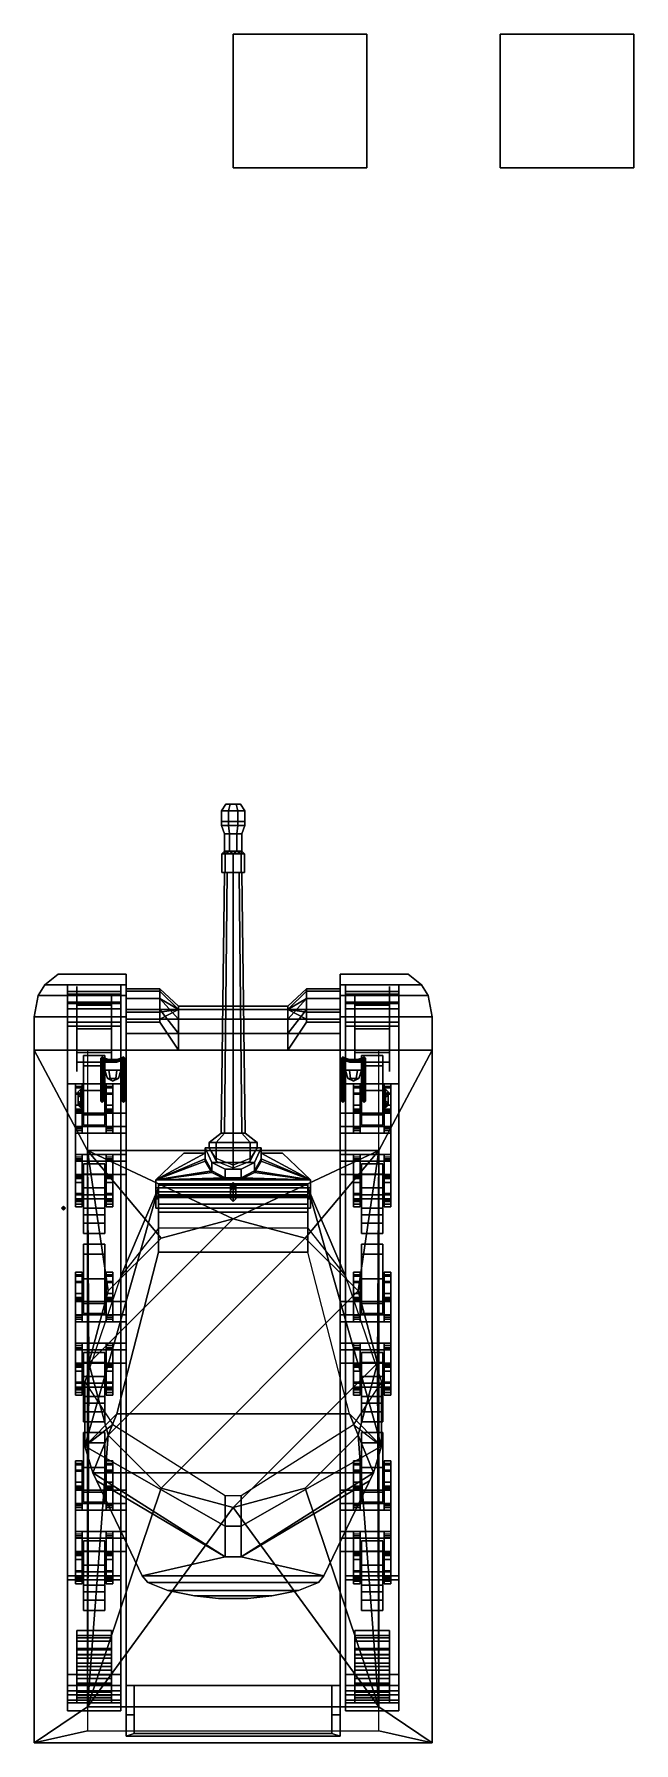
# Model space of a CAD drawing. Header units: millimetres. Extents: x -1.5 to 3, y -2.9 to 9.9.
import ezdxf

# ---------------------------------------------------------------- set-up
doc = ezdxf.new("R2010")
doc.units = ezdxf.units.MM
for name, color, linetype in [('bogie', 5, 'Continuous'), ('gun', 1, 'Continuous'), ('mudguards', 6, 'Continuous'), ('sleeve', 5, 'Continuous'), ('tracks', 3, 'Continuous'), ('turret', 2, 'Continuous'), ('wheels', 2, 'Continuous')]:
    doc.layers.add(name, color=color, linetype=linetype)

msp = doc.modelspace()

# ---------------------------------------------------------------- linework, layer by layer
for points in [[(0, 9.88, -0.14), (0, 8.88, -0.14), (0, 8.88, 0.86), (0, 9.88, 0.86)], [(1, 9.88, 0.86), (1, 9.88, -0.14), (0, 9.88, -0.14), (0, 9.88, 0.86)], [(1, 9.88, -0.14), (1, 8.88, -0.14), (0, 8.88, -0.14), (0, 9.88, -0.14)], [(0, 9.88, 0.86), (0, 8.88, 0.86), (1, 8.88, 0.86), (1, 9.88, 0.86)], [(1, 8.88, 0.86), (1, 8.88, -0.14), (1, 9.88, -0.14), (1, 9.88, 0.86)], [(2, 9.88, -0.14), (2, 8.88, -0.14), (3, 8.88, -0.14), (3, 9.88, -0.14)], [(3, 9.88, -0.14), (3, 8.88, -0.14), (2, 8.88, -0.14), (2, 9.88, -0.14)], [(0, 8.88, 0.86), (0, 8.88, -0.14), (1, 8.88, -0.14), (1, 8.88, 0.86)], [(-0.55, 2.721, 0.796), (-0.55, 2.74, 0.7), (-0.8, 2.74, 0.7), (-0.8, 2.721, 0.796)], [(-0.55, 2.74, 0.7), (-0.55, 2.721, 0.604), (-0.8, 2.721, 0.604), (-0.8, 2.74, 0.7)], [(-0.8, 2.667, 0.877), (-0.8, 2.721, 0.796), (-0.8, 2.74, 0.7), (-0.8, 2.721, 0.604)], [(-0.55, 2.667, 0.877), (-0.55, 2.721, 0.796), (-0.8, 2.721, 0.796), (-0.8, 2.667, 0.877)], [(-0.55, 2.721, 0.604), (-0.55, 2.667, 0.523), (-0.8, 2.667, 0.523), (-0.8, 2.721, 0.604)], [(-0.8, 2.586, 0.931), (-0.8, 2.667, 0.877), (-0.8, 2.721, 0.604), (-0.8, 2.667, 0.523)], [(-0.41, 2.61, 0.78), (-0.41, 2.585, 0.654), (-0.55, 2.721, 0.604), (-0.55, 2.74, 0.7)], [(-0.41, 2.585, 0.906), (-0.41, 2.61, 0.78), (-0.55, 2.74, 0.7), (-0.55, 2.721, 0.796)], [(-0.41, 2.585, 0.654), (-0.41, 2.513, 0.547), (-0.55, 2.667, 0.523), (-0.55, 2.721, 0.604)], [(-0.41, 2.585, 0.906), (-0.41, 2.585, 0.906), (-0.55, 2.721, 0.796), (-0.55, 2.667, 0.877)], [(0.55, 2.74, 0.7), (0.55, 2.721, 0.604), (0.41, 2.585, 0.654), (0.41, 2.61, 0.78)], [(0.55, 2.721, 0.796), (0.55, 2.74, 0.7), (0.41, 2.61, 0.78), (0.41, 2.585, 0.906)], [(0.55, 2.721, 0.604), (0.55, 2.667, 0.523), (0.41, 2.513, 0.547), (0.41, 2.585, 0.654)], [(0.55, 2.667, 0.877), (0.55, 2.721, 0.796), (0.41, 2.585, 0.906)], [(0.8, 2.74, 0.7), (0.8, 2.721, 0.604), (0.55, 2.721, 0.604), (0.55, 2.74, 0.7)], [(0.8, 2.721, 0.796), (0.8, 2.74, 0.7), (0.55, 2.74, 0.7), (0.55, 2.721, 0.796)], [(0.8, 2.667, 0.877), (0.8, 2.721, 0.796), (0.55, 2.721, 0.796), (0.55, 2.667, 0.877)], [(0.8, 2.721, 0.604), (0.8, 2.667, 0.523), (0.55, 2.667, 0.523), (0.55, 2.721, 0.604)], [(0.8, 2.721, 0.604), (0.8, 2.74, 0.7), (0.8, 2.721, 0.796), (0.8, 2.667, 0.877)], [(0.8, 2.667, 0.523), (0.8, 2.721, 0.604), (0.8, 2.667, 0.877), (0.8, 2.586, 0.931)], [(-0.55, 2.586, 0.931), (-0.55, 2.667, 0.877), (-0.8, 2.667, 0.877), (-0.8, 2.586, 0.931)], [(-0.55, 2.667, 0.523), (-0.55, 2.586, 0.469), (-0.8, 2.586, 0.469), (-0.8, 2.667, 0.523)], [(-0.8, 2.566, 0.935), (-0.8, 2.586, 0.931), (-0.8, 2.667, 0.523), (-0.8, 2.586, 0.469)], [(-0.55, 2.566, 0.935), (-0.55, 2.586, 0.931), (-0.8, 2.586, 0.931), (-0.8, 2.566, 0.935)], [(-0.55, 2.586, 0.469), (-0.55, 2.49, 0.45), (-0.8, 2.49, 0.45), (-0.8, 2.586, 0.469)], [(-0.8, 2.406, 1.085), (-0.8, 2.513, 1.013), (-0.8, 2.586, 0.469), (-0.8, 2.49, 0.45)], [(-0.8, 2.513, 1.013), (-0.8, 2.566, 0.935), (-0.8, 2.586, 0.469)], [(-0.55, 2.513, 1.013), (-0.55, 2.566, 0.935), (-0.8, 2.566, 0.935), (-0.8, 2.513, 1.013)], [(-0.41, 2.513, 0.547), (-0.41, 2.406, 0.475), (-0.55, 2.586, 0.469), (-0.55, 2.667, 0.523)], [(-0.41, 2.585, 0.906), (-0.41, 2.585, 0.906), (-0.55, 2.667, 0.877), (-0.55, 2.586, 0.931)], [(-0.41, 2.406, 0.475), (-0.41, 2.28, 0.45), (-0.55, 2.49, 0.45), (-0.55, 2.586, 0.469)], [(-0.41, 2.585, 0.906), (-0.41, 2.585, 0.906), (-0.55, 2.586, 0.931), (-0.55, 2.566, 0.935)], [(0.55, 2.513, 1.013), (0.41, 2.585, 0.906), (-0.41, 2.585, 0.906), (-0.55, 2.513, 1.013)], [(-0.41, 2.585, 0.906), (-0.41, 2.585, 0.906), (-0.55, 2.566, 0.935), (-0.55, 2.513, 1.013)], [(0.41, 2.585, 0.906), (0.41, 2.61, 0.78), (-0.41, 2.61, 0.78), (-0.41, 2.585, 0.906)], [(0.41, 2.61, 0.78), (0.41, 2.585, 0.654), (-0.41, 2.585, 0.654), (-0.41, 2.61, 0.78)], [(0.41, 2.585, 0.654), (0.41, 2.513, 0.547), (-0.41, 2.513, 0.547), (-0.41, 2.585, 0.654)], [(0.55, 2.667, 0.523), (0.55, 2.586, 0.469), (0.41, 2.406, 0.475), (0.41, 2.513, 0.547)], [(0.55, 2.586, 0.931), (0.55, 2.667, 0.877), (0.41, 2.585, 0.906)], [(0.55, 2.586, 0.469), (0.55, 2.49, 0.45), (0.41, 2.28, 0.45), (0.41, 2.406, 0.475)], [(0.55, 2.566, 0.935), (0.55, 2.586, 0.931), (0.41, 2.585, 0.906)], [(0.55, 2.513, 1.013), (0.55, 2.566, 0.935), (0.41, 2.585, 0.906)], [(0.8, 2.667, 0.523), (0.8, 2.586, 0.469), (0.55, 2.586, 0.469), (0.55, 2.667, 0.523)], [(0.8, 2.586, 0.931), (0.8, 2.667, 0.877), (0.55, 2.667, 0.877), (0.55, 2.586, 0.931)], [(0.8, 2.586, 0.469), (0.8, 2.49, 0.45), (0.55, 2.49, 0.45), (0.55, 2.586, 0.469)], [(0.8, 2.566, 0.935), (0.8, 2.586, 0.931), (0.55, 2.586, 0.931), (0.55, 2.566, 0.935)], [(0.8, 2.513, 1.013), (0.8, 2.566, 0.935), (0.55, 2.566, 0.935), (0.55, 2.513, 1.013)], [(0.8, 2.586, 0.469), (0.8, 2.667, 0.523), (0.8, 2.586, 0.931), (0.8, 2.566, 0.935)], [(0.8, 2.49, 0.45), (0.8, 2.586, 0.469), (0.8, 2.513, 1.013), (0.8, 2.406, 1.085)], [(0.8, 2.586, 0.469), (0.8, 2.586, 0.469), (0.8, 2.566, 0.935), (0.8, 2.513, 1.013)], [(0.8, 2.406, 1.085), (0.8, 2.513, 1.013), (-0.8, 2.513, 1.013), (-0.8, 2.406, 1.085)], [(-0.55, 2.49, 0.45), (-0.41, 2.28, 0.45), (-0.8, 2.28, 0.45), (-0.8, 2.49, 0.45)], [(-0.8, 2.28, 1.16), (-0.8, 2.406, 1.085), (-0.8, 2.49, 0.45), (-0.8, 2.28, 0.45)], [(0.41, 2.513, 0.547), (0.41, 2.406, 0.475), (-0.41, 2.406, 0.475), (-0.41, 2.513, 0.547)], [(0.8, 2.49, 0.45), (0.8, 2.28, 0.45), (0.41, 2.28, 0.45), (0.55, 2.49, 0.45)], [(0.8, 2.28, 0.45), (0.8, 2.49, 0.45), (0.8, 2.406, 1.085), (0.8, 2.28, 1.16)], [(0.8, 2.28, 1.16), (0.8, 2.406, 1.085), (-0.8, 2.406, 1.085), (-0.8, 2.28, 1.16)], [(0.41, 2.406, 0.475), (0.41, 2.28, 0.45), (-0.41, 2.28, 0.45), (-0.41, 2.406, 0.475)], [(-1.49, 2.28, 1.16), (-1.49, -2.9, 1.16), (-1.09, -2.63, 1.68), (-1.09, 1.53, 1.68)], [(1.09, 1.53, 1.68), (1.49, 2.28, 1.16), (-1.49, 2.28, 1.16), (-1.09, 1.53, 1.68)], [(-1.09, -2.81, 0.98), (-1.49, -2.9, 1.16), (-1.49, 2.28, 1.16), (-1.09, 2.28, 0.98)], [(-0.98, 2.23, 1.43), (-0.99, 2.22, 1.43), (-0.97, 2.21, 1.52), (-0.96, 2.22, 1.52)], [(-0.98, 2.12, 1.26), (-0.99, 2.11, 1.27), (-0.99, 2.22, 1.43), (-0.98, 2.23, 1.43)], [(-0.99, 2.22, 1.43), (-0.98, 2.21, 1.43), (-0.96, 2.2, 1.52), (-0.97, 2.21, 1.52)], [(-0.99, 2.11, 1.27), (-0.98, 2.1, 1.28), (-0.98, 2.21, 1.43), (-0.99, 2.22, 1.43)], [(-0.99, 1.9, 1.42), (-0.98, 1.89, 1.43), (-0.98, 2.21, 1.43), (-0.99, 2.213, 1.42)], [(-0.98, 1.91, 1.41), (-0.99, 1.9, 1.42), (-0.99, 2.213, 1.42), (-0.98, 2.195, 1.41)], [(-0.97, 2.22, 1.43), (-0.98, 2.23, 1.43), (-0.96, 2.22, 1.52), (-0.95, 2.21, 1.52)], [(-0.97, 2.11, 1.27), (-0.98, 2.12, 1.26), (-0.98, 2.23, 1.43), (-0.97, 2.22, 1.43)], [(-0.98, 2.21, 1.43), (-0.97, 2.22, 1.43), (-0.95, 2.21, 1.52), (-0.96, 2.2, 1.52)], [(-0.98, 2.1, 1.28), (-0.97, 2.11, 1.27), (-0.97, 2.22, 1.43), (-0.98, 2.21, 1.43)], [(-0.97, 1.9, 1.42), (-0.98, 1.91, 1.41), (-0.98, 2.195, 1.41), (-0.97, 2.213, 1.42)], [(-0.98, 1.89, 1.43), (-0.97, 1.9, 1.42), (-0.97, 2.213, 1.42), (-0.98, 2.21, 1.43)], [(-0.96, 2.22, 1.52), (-0.97, 2.21, 1.52), (-0.93, 2.2, 1.56), (-0.93, 2.21, 1.55)], [(-0.97, 2.21, 1.52), (-0.96, 2.2, 1.52), (-0.93, 2.19, 1.55), (-0.93, 2.2, 1.56)], [(-0.95, 2.21, 1.52), (-0.96, 2.22, 1.52), (-0.93, 2.21, 1.55), (-0.93, 2.2, 1.54)], [(-0.96, 2.2, 1.52), (-0.95, 2.21, 1.52), (-0.93, 2.2, 1.54), (-0.93, 2.19, 1.55)], [(-0.93, 2.2, 1.54), (-0.93, 2.21, 1.55), (-0.87, 2.21, 1.55), (-0.87, 2.2, 1.54)], [(-0.93, 2.21, 1.55), (-0.93, 2.2, 1.56), (-0.87, 2.2, 1.56), (-0.87, 2.21, 1.55)], [(-0.93, 2.19, 1.55), (-0.93, 2.2, 1.54), (-0.87, 2.2, 1.54), (-0.87, 2.19, 1.55)], [(-0.93, 2.2, 1.56), (-0.93, 2.19, 1.55), (-0.87, 2.19, 1.55), (-0.87, 2.2, 1.56)], [(-0.84, 2.22, 1.52), (-0.85, 2.21, 1.52), (-0.87, 2.2, 1.54), (-0.87, 2.21, 1.55)], [(-0.83, 2.21, 1.52), (-0.84, 2.22, 1.52), (-0.87, 2.21, 1.55), (-0.87, 2.2, 1.56)], [(-0.85, 2.21, 1.52), (-0.84, 2.2, 1.52), (-0.87, 2.19, 1.55), (-0.87, 2.2, 1.54)], [(-0.84, 2.2, 1.52), (-0.83, 2.21, 1.52), (-0.87, 2.2, 1.56), (-0.87, 2.19, 1.55)], [(-0.82, 2.23, 1.43), (-0.83, 2.22, 1.43), (-0.85, 2.21, 1.52), (-0.84, 2.22, 1.52)], [(-0.83, 2.22, 1.43), (-0.82, 2.21, 1.43), (-0.84, 2.2, 1.52), (-0.85, 2.21, 1.52)], [(-0.81, 2.22, 1.43), (-0.82, 2.23, 1.43), (-0.84, 2.22, 1.52), (-0.83, 2.21, 1.52)], [(-0.82, 2.21, 1.43), (-0.81, 2.22, 1.43), (-0.83, 2.21, 1.52), (-0.84, 2.2, 1.52)], [(-0.82, 2.12, 1.26), (-0.83, 2.11, 1.27), (-0.83, 2.22, 1.43), (-0.82, 2.23, 1.43)], [(-0.83, 2.11, 1.27), (-0.82, 2.1, 1.28), (-0.82, 2.21, 1.43), (-0.83, 2.22, 1.43)], [(-0.83, 1.9, 1.42), (-0.82, 1.89, 1.43), (-0.82, 2.21, 1.43), (-0.83, 2.213, 1.42)], [(-0.82, 1.91, 1.41), (-0.83, 1.9, 1.42), (-0.83, 2.213, 1.42), (-0.82, 2.195, 1.41)], [(-0.81, 2.11, 1.27), (-0.82, 2.12, 1.26), (-0.82, 2.23, 1.43), (-0.81, 2.22, 1.43)], [(-0.82, 2.1, 1.28), (-0.81, 2.11, 1.27), (-0.81, 2.22, 1.43), (-0.82, 2.21, 1.43)], [(-0.81, 1.9, 1.42), (-0.82, 1.91, 1.41), (-0.82, 2.195, 1.41), (-0.81, 2.213, 1.42)], [(-0.82, 1.89, 1.43), (-0.81, 1.9, 1.42), (-0.81, 2.213, 1.42), (-0.82, 2.21, 1.43)], [(-0.8, 2.28, 0.45), (-0.8, -2.47, 0.45), (-0.8, -2.47, 1.16), (-0.8, 2.28, 1.16)], [(0.8, 2.28, 0.45), (0.8, -2.47, 0.45), (-0.8, -2.47, 0.45), (-0.8, 2.28, 0.45)], [(0.8, -2.47, 1.16), (0.8, -2.47, 0.45), (0.8, 2.28, 0.45), (0.8, 2.28, 1.16)], [(0.82, 2.12, 1.26), (0.81, 2.11, 1.27), (0.81, 2.22, 1.43), (0.82, 2.23, 1.43)], [(0.82, 2.23, 1.43), (0.81, 2.22, 1.43), (0.83, 2.21, 1.52), (0.84, 2.22, 1.52)], [(0.81, 2.11, 1.27), (0.82, 2.1, 1.28), (0.82, 2.21, 1.43), (0.81, 2.22, 1.43)], [(0.81, 2.22, 1.43), (0.82, 2.21, 1.43), (0.84, 2.2, 1.52), (0.83, 2.21, 1.52)], [(0.82, 1.91, 1.41), (0.81, 1.9, 1.42), (0.81, 2.213, 1.42), (0.82, 2.195, 1.41)], [(0.81, 1.9, 1.42), (0.82, 1.89, 1.43), (0.82, 2.21, 1.43), (0.81, 2.213, 1.42)], [(0.83, 2.11, 1.27), (0.82, 2.12, 1.26), (0.82, 2.23, 1.43), (0.83, 2.22, 1.43)], [(0.83, 2.22, 1.43), (0.82, 2.23, 1.43), (0.84, 2.22, 1.52), (0.85, 2.21, 1.52)], [(0.82, 2.1, 1.28), (0.83, 2.11, 1.27), (0.83, 2.22, 1.43), (0.82, 2.21, 1.43)], [(0.82, 2.21, 1.43), (0.83, 2.22, 1.43), (0.85, 2.21, 1.52), (0.84, 2.2, 1.52)], [(0.82, 1.89, 1.43), (0.83, 1.9, 1.42), (0.83, 2.213, 1.42), (0.82, 2.21, 1.43)], [(0.83, 1.9, 1.42), (0.82, 1.91, 1.41), (0.82, 2.195, 1.41), (0.83, 2.213, 1.42)], [(0.84, 2.22, 1.52), (0.83, 2.21, 1.52), (0.87, 2.2, 1.56), (0.87, 2.21, 1.55)], [(0.83, 2.21, 1.52), (0.84, 2.2, 1.52), (0.87, 2.19, 1.55), (0.87, 2.2, 1.56)], [(0.85, 2.21, 1.52), (0.84, 2.22, 1.52), (0.87, 2.21, 1.55), (0.87, 2.2, 1.54)], [(0.84, 2.2, 1.52), (0.85, 2.21, 1.52), (0.87, 2.2, 1.54), (0.87, 2.19, 1.55)], [(0.87, 2.21, 1.55), (0.87, 2.2, 1.56), (0.93, 2.2, 1.56), (0.93, 2.21, 1.55)], [(0.87, 2.2, 1.54), (0.87, 2.21, 1.55), (0.93, 2.21, 1.55), (0.93, 2.2, 1.54)], [(0.87, 2.2, 1.56), (0.87, 2.19, 1.55), (0.93, 2.19, 1.55), (0.93, 2.2, 1.56)], [(0.87, 2.19, 1.55), (0.87, 2.2, 1.54), (0.93, 2.2, 1.54), (0.93, 2.19, 1.55)], [(0.97, 2.21, 1.52), (0.96, 2.22, 1.52), (0.93, 2.21, 1.55), (0.93, 2.2, 1.56)], [(0.96, 2.22, 1.52), (0.95, 2.21, 1.52), (0.93, 2.2, 1.54), (0.93, 2.21, 1.55)], [(0.96, 2.2, 1.52), (0.97, 2.21, 1.52), (0.93, 2.2, 1.56), (0.93, 2.19, 1.55)], [(0.95, 2.21, 1.52), (0.96, 2.2, 1.52), (0.93, 2.19, 1.55), (0.93, 2.2, 1.54)], [(0.98, 2.23, 1.43), (0.97, 2.22, 1.43), (0.95, 2.21, 1.52), (0.96, 2.22, 1.52)], [(0.97, 2.22, 1.43), (0.98, 2.21, 1.43), (0.96, 2.2, 1.52), (0.95, 2.21, 1.52)], [(0.99, 2.22, 1.43), (0.98, 2.23, 1.43), (0.96, 2.22, 1.52), (0.97, 2.21, 1.52)], [(0.98, 2.21, 1.43), (0.99, 2.22, 1.43), (0.97, 2.21, 1.52), (0.96, 2.2, 1.52)], [(0.98, 2.12, 1.26), (0.97, 2.11, 1.27), (0.97, 2.22, 1.43), (0.98, 2.23, 1.43)], [(0.97, 2.11, 1.27), (0.98, 2.1, 1.28), (0.98, 2.21, 1.43), (0.97, 2.22, 1.43)], [(0.98, 1.91, 1.41), (0.97, 1.9, 1.42), (0.97, 2.213, 1.42), (0.98, 2.195, 1.41)], [(0.97, 1.9, 1.42), (0.98, 1.89, 1.43), (0.98, 2.21, 1.43), (0.97, 2.213, 1.42)], [(0.99, 2.11, 1.27), (0.98, 2.12, 1.26), (0.98, 2.23, 1.43), (0.99, 2.22, 1.43)], [(0.98, 2.1, 1.28), (0.99, 2.11, 1.27), (0.99, 2.22, 1.43), (0.98, 2.21, 1.43)], [(0.98, 1.89, 1.43), (0.99, 1.9, 1.42), (0.99, 2.213, 1.42), (0.98, 2.21, 1.43)], [(0.99, 1.9, 1.42), (0.98, 1.91, 1.41), (0.98, 2.195, 1.41), (0.99, 2.213, 1.42)], [(1.09, -2.63, 1.68), (1.49, -2.9, 1.16), (1.49, 2.28, 1.16), (1.09, 1.53, 1.68)], [(1.49, 2.28, 1.16), (1.49, -2.9, 1.16), (1.09, -2.81, 0.98), (1.09, 2.28, 0.98)], [(-0.93, 2.13, 1.482), (-0.87, 2.13, 1.482), (-0.93, 2.13, 1.378), (-0.96, 2.13, 1.43)], [(-0.921, 2.07, 1.467), (-0.93, 2.13, 1.482), (-0.96, 2.13, 1.43), (-0.942, 2.07, 1.43)], [(-0.942, 2.07, 1.43), (-0.96, 2.13, 1.43), (-0.93, 2.13, 1.378), (-0.921, 2.07, 1.393)], [(-0.9, 2.05, 1.43), (-0.921, 2.07, 1.467), (-0.942, 2.07, 1.43), (-0.9, 2.05, 1.43)], [(-0.9, 2.05, 1.43), (-0.942, 2.07, 1.43), (-0.921, 2.07, 1.393), (-0.9, 2.05, 1.43)], [(-0.87, 2.13, 1.482), (-0.84, 2.13, 1.43), (-0.87, 2.13, 1.378), (-0.93, 2.13, 1.378)], [(-0.879, 2.07, 1.467), (-0.87, 2.13, 1.482), (-0.93, 2.13, 1.482), (-0.921, 2.07, 1.467)], [(-0.921, 2.07, 1.393), (-0.93, 2.13, 1.378), (-0.87, 2.13, 1.378), (-0.879, 2.07, 1.393)], [(-0.9, 2.05, 1.43), (-0.879, 2.07, 1.467), (-0.921, 2.07, 1.467), (-0.9, 2.05, 1.43)], [(-0.9, 2.05, 1.43), (-0.921, 2.07, 1.393), (-0.879, 2.07, 1.393), (-0.9, 2.05, 1.43)], [(-0.9, 2.05, 1.43), (-0.858, 2.07, 1.43), (-0.879, 2.07, 1.467), (-0.9, 2.05, 1.43)], [(-0.9, 2.05, 1.43), (-0.879, 2.07, 1.393), (-0.858, 2.07, 1.43), (-0.9, 2.05, 1.43)], [(-0.858, 2.07, 1.43), (-0.84, 2.13, 1.43), (-0.87, 2.13, 1.482), (-0.879, 2.07, 1.467)], [(-0.879, 2.07, 1.393), (-0.87, 2.13, 1.378), (-0.84, 2.13, 1.43), (-0.858, 2.07, 1.43)], [(0.858, 2.07, 1.43), (0.84, 2.13, 1.43), (0.87, 2.13, 1.378), (0.879, 2.07, 1.393)], [(0.879, 2.07, 1.467), (0.87, 2.13, 1.482), (0.84, 2.13, 1.43), (0.858, 2.07, 1.43)], [(0.87, 2.13, 1.482), (0.93, 2.13, 1.482), (0.87, 2.13, 1.378), (0.84, 2.13, 1.43)], [(0.9, 2.05, 1.43), (0.858, 2.07, 1.43), (0.879, 2.07, 1.393), (0.9, 2.05, 1.43)], [(0.9, 2.05, 1.43), (0.879, 2.07, 1.467), (0.858, 2.07, 1.43), (0.9, 2.05, 1.43)], [(0.879, 2.07, 1.393), (0.87, 2.13, 1.378), (0.93, 2.13, 1.378), (0.921, 2.07, 1.393)], [(0.921, 2.07, 1.467), (0.93, 2.13, 1.482), (0.87, 2.13, 1.482), (0.879, 2.07, 1.467)], [(0.93, 2.13, 1.482), (0.96, 2.13, 1.43), (0.93, 2.13, 1.378), (0.87, 2.13, 1.378)], [(0.9, 2.05, 1.43), (0.879, 2.07, 1.393), (0.921, 2.07, 1.393), (0.9, 2.05, 1.43)], [(0.9, 2.05, 1.43), (0.921, 2.07, 1.467), (0.879, 2.07, 1.467), (0.9, 2.05, 1.43)], [(0.9, 2.05, 1.43), (0.921, 2.07, 1.393), (0.942, 2.07, 1.43), (0.9, 2.05, 1.43)], [(0.9, 2.05, 1.43), (0.942, 2.07, 1.43), (0.921, 2.07, 1.467), (0.9, 2.05, 1.43)], [(0.921, 2.07, 1.393), (0.93, 2.13, 1.378), (0.96, 2.13, 1.43), (0.942, 2.07, 1.43)], [(0.942, 2.07, 1.43), (0.96, 2.13, 1.43), (0.93, 2.13, 1.482), (0.921, 2.07, 1.467)], [(-1.14, 1.99, 1.5), (-1.16, 1.97, 1.49), (-1.16, 1.94, 1.53), (-1.14, 1.95, 1.55)], [(-1.14, 1.96, 1.37), (-1.16, 1.94, 1.38), (-1.16, 1.97, 1.42), (-1.14, 1.99, 1.41)], [(-1.14, 1.99, 1.41), (-1.16, 1.97, 1.42), (-1.16, 1.97, 1.49), (-1.14, 1.99, 1.5)], [(-1.16, 1.97, 1.49), (-1.14, 1.95, 1.48), (-1.14, 1.93, 1.51), (-1.16, 1.94, 1.53)], [(-1.16, 1.94, 1.38), (-1.14, 1.93, 1.4), (-1.14, 1.95, 1.43), (-1.16, 1.97, 1.42)], [(-1.16, 1.97, 1.42), (-1.14, 1.95, 1.43), (-1.14, 1.95, 1.48), (-1.16, 1.97, 1.49)], [(-1.16, 1.89, 1.53), (-1.14, 1.88, 1.55), (-1.14, 1.95, 1.55), (-1.16, 1.94, 1.53)], [(-1.14, 1.9, 1.51), (-1.16, 1.89, 1.53), (-1.16, 1.94, 1.53), (-1.14, 1.93, 1.51)], [(-1.12, 1.97, 1.49), (-1.14, 1.99, 1.5), (-1.14, 1.95, 1.55), (-1.12, 1.94, 1.53)], [(-1.12, 1.94, 1.38), (-1.14, 1.96, 1.37), (-1.14, 1.99, 1.41), (-1.12, 1.97, 1.42)], [(-1.12, 1.97, 1.42), (-1.14, 1.99, 1.41), (-1.14, 1.99, 1.5), (-1.12, 1.97, 1.49)], [(-1.14, 1.95, 1.48), (-1.12, 1.97, 1.49), (-1.12, 1.94, 1.53), (-1.14, 1.93, 1.51)], [(-1.14, 1.93, 1.4), (-1.12, 1.94, 1.38), (-1.12, 1.97, 1.42), (-1.14, 1.95, 1.43)], [(-1.14, 1.95, 1.43), (-1.12, 1.97, 1.42), (-1.12, 1.97, 1.49), (-1.14, 1.95, 1.48)], [(-1.14, 1.88, 1.55), (-1.12, 1.89, 1.53), (-1.12, 1.94, 1.53), (-1.14, 1.95, 1.55)], [(-1.12, 1.89, 1.53), (-1.14, 1.9, 1.51), (-1.14, 1.93, 1.51), (-1.12, 1.94, 1.53)], [(1.14, 1.99, 1.41), (1.12, 1.97, 1.42), (1.12, 1.97, 1.49), (1.14, 1.99, 1.5)], [(1.14, 1.96, 1.37), (1.12, 1.94, 1.38), (1.12, 1.97, 1.42), (1.14, 1.99, 1.41)], [(1.14, 1.99, 1.5), (1.12, 1.97, 1.49), (1.12, 1.94, 1.53), (1.14, 1.95, 1.55)], [(1.12, 1.97, 1.42), (1.14, 1.95, 1.43), (1.14, 1.95, 1.48), (1.12, 1.97, 1.49)], [(1.12, 1.94, 1.38), (1.14, 1.93, 1.4), (1.14, 1.95, 1.43), (1.12, 1.97, 1.42)], [(1.12, 1.97, 1.49), (1.14, 1.95, 1.48), (1.14, 1.93, 1.51), (1.12, 1.94, 1.53)], [(1.12, 1.89, 1.53), (1.14, 1.88, 1.55), (1.14, 1.95, 1.55), (1.12, 1.94, 1.53)], [(1.14, 1.9, 1.51), (1.12, 1.89, 1.53), (1.12, 1.94, 1.53), (1.14, 1.93, 1.51)], [(1.16, 1.97, 1.42), (1.14, 1.99, 1.41), (1.14, 1.99, 1.5), (1.16, 1.97, 1.49)], [(1.16, 1.94, 1.38), (1.14, 1.96, 1.37), (1.14, 1.99, 1.41), (1.16, 1.97, 1.42)], [(1.16, 1.97, 1.49), (1.14, 1.99, 1.5), (1.14, 1.95, 1.55), (1.16, 1.94, 1.53)], [(1.14, 1.95, 1.43), (1.16, 1.97, 1.42), (1.16, 1.97, 1.49), (1.14, 1.95, 1.48)], [(1.14, 1.93, 1.4), (1.16, 1.94, 1.38), (1.16, 1.97, 1.42), (1.14, 1.95, 1.43)], [(1.14, 1.95, 1.48), (1.16, 1.97, 1.49), (1.16, 1.94, 1.53), (1.14, 1.93, 1.51)], [(1.14, 1.88, 1.55), (1.16, 1.89, 1.53), (1.16, 1.94, 1.53), (1.14, 1.95, 1.55)], [(1.16, 1.89, 1.53), (1.14, 1.9, 1.51), (1.14, 1.93, 1.51), (1.16, 1.94, 1.53)], [(-1.14, 1.89, 1.49), (-1.16, 1.87, 1.5), (-1.16, 1.89, 1.53), (-1.14, 1.9, 1.51)], [(-1.14, 1.89, 1.43), (-1.16, 1.87, 1.44), (-1.16, 1.87, 1.5), (-1.14, 1.89, 1.49)], [(-1.16, 1.87, 1.5), (-1.14, 1.85, 1.51), (-1.14, 1.88, 1.55), (-1.16, 1.89, 1.53)], [(-1.16, 1.87, 1.44), (-1.14, 1.85, 1.45), (-1.14, 1.85, 1.51), (-1.16, 1.87, 1.5)], [(-1.12, 1.87, 1.5), (-1.14, 1.89, 1.49), (-1.14, 1.9, 1.51), (-1.12, 1.89, 1.53)], [(-1.12, 1.87, 1.44), (-1.14, 1.89, 1.43), (-1.14, 1.89, 1.49), (-1.12, 1.87, 1.5)], [(-1.14, 1.85, 1.51), (-1.12, 1.87, 1.5), (-1.12, 1.89, 1.53), (-1.14, 1.88, 1.55)], [(-1.14, 1.85, 1.45), (-1.12, 1.87, 1.44), (-1.12, 1.87, 1.5), (-1.14, 1.85, 1.51)], [(1.14, 1.89, 1.49), (1.12, 1.87, 1.5), (1.12, 1.89, 1.53), (1.14, 1.9, 1.51)], [(1.12, 1.87, 1.5), (1.14, 1.85, 1.51), (1.14, 1.88, 1.55), (1.12, 1.89, 1.53)], [(1.14, 1.89, 1.43), (1.12, 1.87, 1.44), (1.12, 1.87, 1.5), (1.14, 1.89, 1.49)], [(1.12, 1.87, 1.44), (1.14, 1.85, 1.45), (1.14, 1.85, 1.51), (1.12, 1.87, 1.5)], [(1.16, 1.87, 1.5), (1.14, 1.89, 1.49), (1.14, 1.9, 1.51), (1.16, 1.89, 1.53)], [(1.14, 1.85, 1.51), (1.16, 1.87, 1.5), (1.16, 1.89, 1.53), (1.14, 1.88, 1.55)], [(1.16, 1.87, 1.44), (1.14, 1.89, 1.43), (1.14, 1.89, 1.49), (1.16, 1.87, 1.5)], [(1.14, 1.85, 1.45), (1.16, 1.87, 1.44), (1.16, 1.87, 1.5), (1.14, 1.85, 1.51)], [(-1.09, 1.53, 1.68), (0, 1.02, 1.68), (0, 1.02, 1.68), (1.09, 1.53, 1.68)], [(-1.09, 1.53, 1.68), (-0.54, 0.875, 1.68), (-0.54, 0.875, 1.68), (0, 1.02, 1.68)], [(-1.09, 1.53, 1.68), (-0.935, 0.48, 1.68), (-0.935, 0.48, 1.68), (-0.54, 0.875, 1.68)], [(-1.09, 1.53, 1.68), (-1.08, -0.06, 1.68), (-1.08, -0.06, 1.68), (-0.935, 0.48, 1.68)], [(-1.09, 1.53, 1.68), (-1.09, -2.63, 1.68), (-1.09, -2.63, 1.68), (-1.08, -0.06, 1.68)], [(0, 1.02, 1.68), (0.54, 0.875, 1.68), (0.54, 0.875, 1.68), (1.09, 1.53, 1.68)], [(0.54, 0.875, 1.68), (0.935, 0.48, 1.68), (0.935, 0.48, 1.68), (1.09, 1.53, 1.68)], [(0.935, 0.48, 1.68), (1.08, -0.06, 1.68), (1.08, -0.06, 1.68), (1.09, 1.53, 1.68)], [(1.08, -0.06, 1.68), (1.09, -2.63, 1.68), (1.09, -2.63, 1.68), (1.09, 1.53, 1.68)], [(-1.27, 1.115, 1.42), (-1.285, 1.1, 1.42), (-1.275, 1.1, 3.42), (-1.27, 1.105, 3.42)], [(-1.285, 1.1, 1.42), (-1.27, 1.085, 1.42), (-1.27, 1.095, 3.42), (-1.275, 1.1, 3.42)], [(-1.255, 1.1, 1.42), (-1.27, 1.115, 1.42), (-1.27, 1.105, 3.42), (-1.265, 1.1, 3.42)], [(-1.27, 1.085, 1.42), (-1.255, 1.1, 1.42), (-1.265, 1.1, 3.42), (-1.27, 1.095, 3.42)], [(-0.54, 0.875, 1.74), (-0.935, 0.48, 1.74), (-1.08, -0.06, 1.74), (0, 1.02, 1.74)], [(0, 1.02, 1.74), (-1.08, -0.06, 1.74), (-0.935, -0.6, 1.74), (0.54, 0.875, 1.74)], [(0, 1.02, 1.68), (-0.54, 0.875, 1.68), (-0.54, 0.875, 1.74), (0, 1.02, 1.74)], [(0.54, 0.875, 1.68), (0, 1.02, 1.68), (0, 1.02, 1.74), (0.54, 0.875, 1.74)], [(-0.54, 0.875, 1.68), (-0.935, 0.48, 1.68), (-0.935, 0.48, 1.74), (-0.54, 0.875, 1.74)], [(0.54, 0.875, 1.74), (-0.935, -0.6, 1.74), (-0.54, -0.995, 1.74), (0.935, 0.48, 1.74)], [(0.935, 0.48, 1.68), (0.54, 0.875, 1.68), (0.54, 0.875, 1.74), (0.935, 0.48, 1.74)], [(-0.935, 0.48, 1.68), (-1.08, -0.06, 1.68), (-1.08, -0.06, 1.74), (-0.935, 0.48, 1.74)], [(0.935, 0.48, 1.74), (-0.54, -0.995, 1.74), (0, -1.14, 1.74), (1.08, -0.06, 1.74)], [(1.08, -0.06, 1.68), (0.935, 0.48, 1.68), (0.935, 0.48, 1.74), (1.08, -0.06, 1.74)], [(-1.09, -2.63, 1.68), (-0.935, -0.6, 1.68), (-0.935, -0.6, 1.68), (-1.08, -0.06, 1.68)], [(-1.08, -0.06, 1.68), (-0.935, -0.6, 1.68), (-0.935, -0.6, 1.74), (-1.08, -0.06, 1.74)], [(1.08, -0.06, 1.74), (0, -1.14, 1.74), (0.54, -0.995, 1.74), (0.935, -0.6, 1.74)], [(0.935, -0.6, 1.68), (1.08, -0.06, 1.68), (1.08, -0.06, 1.74), (0.935, -0.6, 1.74)], [(0.935, -0.6, 1.68), (1.09, -2.63, 1.68), (1.09, -2.63, 1.68), (1.08, -0.06, 1.68)], [(-1.09, -2.63, 1.68), (-0.54, -0.995, 1.68), (-0.54, -0.995, 1.68), (-0.935, -0.6, 1.68)], [(-0.935, -0.6, 1.68), (-0.54, -0.995, 1.68), (-0.54, -0.995, 1.74), (-0.935, -0.6, 1.74)], [(0.54, -0.995, 1.68), (0.935, -0.6, 1.68), (0.935, -0.6, 1.74), (0.54, -0.995, 1.74)], [(0.54, -0.995, 1.68), (1.09, -2.63, 1.68), (1.09, -2.63, 1.68), (0.935, -0.6, 1.68)], [(-1.09, -2.63, 1.68), (0, -1.14, 1.68), (0, -1.14, 1.68), (-0.54, -0.995, 1.68)], [(-0.54, -0.995, 1.68), (0, -1.14, 1.68), (0, -1.14, 1.74), (-0.54, -0.995, 1.74)], [(0, -1.14, 1.68), (0.54, -0.995, 1.68), (0.54, -0.995, 1.74), (0, -1.14, 1.74)], [(0, -1.14, 1.68), (1.09, -2.63, 1.68), (1.09, -2.63, 1.68), (0.54, -0.995, 1.68)], [(-1.09, -2.63, 1.68), (1.09, -2.63, 1.68), (1.09, -2.63, 1.68), (0, -1.14, 1.68)], [(-0.74, -2.47, 0.68), (-0.8, -2.47, 0.45), (0.8, -2.47, 0.45), (0.74, -2.47, 0.68)], [(-0.8, -2.69, 0.97), (-0.8, -2.85, 0.97), (-0.8, -2.85, 1.16), (-0.8, -2.47, 1.16)], [(-0.8, -2.47, 0.84), (-0.8, -2.69, 0.97), (-0.8, -2.47, 1.16)], [(-0.8, -2.47, 0.84), (-0.8, -2.47, 0.45), (-0.74, -2.47, 0.68), (-0.74, -2.47, 0.84)], [(-0.8, -2.69, 0.97), (-0.8, -2.47, 0.84), (-0.74, -2.47, 0.84), (-0.74, -2.69, 0.97)], [(-0.74, -2.47, 0.68), (-0.74, -2.83, 0.68), (-0.74, -2.83, 0.97), (-0.74, -2.69, 0.97)], [(0.74, -2.47, 0.68), (0.74, -2.83, 0.68), (-0.74, -2.83, 0.68), (-0.74, -2.47, 0.68)], [(-0.74, -2.47, 0.84), (-0.74, -2.47, 0.68), (-0.74, -2.69, 0.97), (-0.74, -2.47, 0.84)], [(0.74, -2.69, 0.97), (0.74, -2.47, 0.84), (0.8, -2.47, 0.84), (0.8, -2.69, 0.97)], [(0.74, -2.83, 0.97), (0.74, -2.83, 0.68), (0.74, -2.47, 0.68), (0.74, -2.69, 0.97)], [(0.74, -2.47, 0.84), (0.74, -2.47, 0.68), (0.8, -2.47, 0.45), (0.8, -2.47, 0.84)], [(0.74, -2.69, 0.97), (0.74, -2.47, 0.68), (0.74, -2.47, 0.84)], [(0.8, -2.85, 1.16), (0.8, -2.85, 0.97), (0.8, -2.69, 0.97), (0.8, -2.47, 1.16)], [(0.8, -2.47, 1.16), (0.8, -2.69, 0.97), (0.8, -2.47, 0.84), (0.8, -2.47, 1.16)], [(-1.09, -2.63, 1.68), (-1.49, -2.9, 1.16), (1.49, -2.9, 1.16), (1.09, -2.63, 1.68)], [(1.09, -2.81, 0.98), (1.49, -2.9, 1.16), (-1.49, -2.9, 1.16), (-1.09, -2.81, 0.98)], [(-0.8, -2.69, 0.97), (-0.74, -2.69, 0.97), (-0.74, -2.83, 0.97), (-0.8, -2.85, 0.97)], [(0.74, -2.69, 0.97), (0.8, -2.69, 0.97), (0.8, -2.85, 0.97), (0.74, -2.83, 0.97)], [(-0.8, -2.85, 0.97), (-0.74, -2.83, 0.97), (0.74, -2.83, 0.97), (0.8, -2.85, 0.97)], [(-0.8, -2.85, 1.16), (-0.8, -2.85, 0.97), (0.8, -2.85, 0.97), (0.8, -2.85, 1.16)], [(-0.74, -2.83, 0.97), (-0.74, -2.83, 0.68), (0.74, -2.83, 0.68), (0.74, -2.83, 0.97)]]:
    msp.add_3dface(points)
at = {"layer": 'bogie'}
for points in [[(-1.13, 2.03, 0.3), (-1.13, 2, 0.26), (-1.18, 2, 0.26), (-1.18, 2.03, 0.3)], [(-1.18, 2, 0.26), (-1.18, 1.96, 0.26), (-1.18, 2.01, 0.33), (-1.18, 2.03, 0.3)], [(-1.18, 2.03, 0.3), (-1.18, 2.01, 0.33), (-1.13, 2.01, 0.33), (-1.13, 2.03, 0.3)], [(-1.18, 1.96, 0.26), (-1.18, 1.66, 0.36), (-1.18, 1.679, 0.447), (-1.18, 2.01, 0.33)], [(-1.18, 2.01, 0.33), (-1.18, 1.679, 0.447), (-1.13, 1.679, 0.447), (-1.13, 2.01, 0.33)], [(-1.13, 2, 0.26), (-1.13, 1.96, 0.26), (-1.18, 1.96, 0.26), (-1.18, 2, 0.26)], [(-1.18, 1.96, 0.44), (-1.18, 1.87, 0.5), (-1.13, 1.87, 0.5), (-1.13, 1.96, 0.44)], [(-1.18, 1.84, 0.42), (-1.18, 1.82, 0.45), (-1.18, 1.87, 0.5), (-1.18, 1.96, 0.44)], [(-1.13, 1.96, 0.26), (-1.13, 1.66, 0.36), (-1.18, 1.66, 0.36), (-1.18, 1.96, 0.26)], [(-1.18, 1.95, 0.351), (-1.18, 1.96, 0.44), (-1.13, 1.96, 0.44), (-1.13, 1.95, 0.351)], [(-1.18, 1.831, 0.393), (-1.18, 1.84, 0.42), (-1.18, 1.96, 0.44), (-1.18, 1.95, 0.351)], [(-1.13, 2.01, 0.33), (-1.13, 1.96, 0.26), (-1.13, 2, 0.26), (-1.13, 2.03, 0.3)], [(-1.13, 1.679, 0.447), (-1.13, 1.66, 0.36), (-1.13, 1.96, 0.26), (-1.13, 2.01, 0.33)], [(-1.13, 1.87, 0.5), (-1.13, 1.82, 0.45), (-1.13, 1.84, 0.42), (-1.13, 1.96, 0.44)], [(-1.13, 1.96, 0.44), (-1.13, 1.84, 0.42), (-1.13, 1.831, 0.393), (-1.13, 1.95, 0.351)], [(-0.9, 2.03, 0.3), (-0.9, 2, 0.26), (-0.95, 2, 0.26), (-0.95, 2.03, 0.3)], [(-0.95, 2, 0.26), (-0.95, 1.96, 0.26), (-0.95, 2.01, 0.33), (-0.95, 2.03, 0.3)], [(-0.95, 2.03, 0.3), (-0.95, 2.01, 0.33), (-0.9, 2.01, 0.33), (-0.9, 2.03, 0.3)], [(-0.95, 1.96, 0.26), (-0.95, 1.66, 0.36), (-0.95, 1.679, 0.447), (-0.95, 2.01, 0.33)], [(-0.95, 2.01, 0.33), (-0.95, 1.679, 0.447), (-0.9, 1.679, 0.447), (-0.9, 2.01, 0.33)], [(-0.9, 2, 0.26), (-0.9, 1.96, 0.26), (-0.95, 1.96, 0.26), (-0.95, 2, 0.26)], [(-0.95, 1.84, 0.42), (-0.95, 1.82, 0.45), (-0.95, 1.87, 0.5), (-0.95, 1.96, 0.44)], [(-0.95, 1.96, 0.44), (-0.95, 1.87, 0.5), (-0.9, 1.87, 0.5), (-0.9, 1.96, 0.44)], [(-0.9, 1.96, 0.26), (-0.9, 1.66, 0.36), (-0.95, 1.66, 0.36), (-0.95, 1.96, 0.26)], [(-0.95, 1.831, 0.393), (-0.95, 1.84, 0.42), (-0.95, 1.96, 0.44), (-0.95, 1.95, 0.351)], [(-0.95, 1.95, 0.351), (-0.95, 1.96, 0.44), (-0.9, 1.96, 0.44), (-0.9, 1.95, 0.351)], [(-0.9, 2.01, 0.33), (-0.9, 1.96, 0.26), (-0.9, 2, 0.26), (-0.9, 2.03, 0.3)], [(-0.9, 1.679, 0.447), (-0.9, 1.66, 0.36), (-0.9, 1.96, 0.26), (-0.9, 2.01, 0.33)], [(-0.9, 1.87, 0.5), (-0.9, 1.82, 0.45), (-0.9, 1.84, 0.42), (-0.9, 1.96, 0.44)], [(-0.9, 1.96, 0.44), (-0.9, 1.84, 0.42), (-0.9, 1.831, 0.393), (-0.9, 1.95, 0.351)], [(0.95, 2.03, 0.3), (0.95, 2, 0.26), (0.9, 2, 0.26), (0.9, 2.03, 0.3)], [(0.9, 2, 0.26), (0.9, 1.96, 0.26), (0.9, 2.01, 0.33), (0.9, 2.03, 0.3)], [(0.9, 2.03, 0.3), (0.9, 2.01, 0.33), (0.95, 2.01, 0.33), (0.95, 2.03, 0.3)], [(0.9, 1.96, 0.26), (0.9, 1.66, 0.36), (0.9, 1.679, 0.447), (0.9, 2.01, 0.33)], [(0.9, 2.01, 0.33), (0.9, 1.679, 0.447), (0.95, 1.679, 0.447), (0.95, 2.01, 0.33)], [(0.95, 2, 0.26), (0.95, 1.96, 0.26), (0.9, 1.96, 0.26), (0.9, 2, 0.26)], [(0.9, 1.96, 0.44), (0.9, 1.87, 0.5), (0.95, 1.87, 0.5), (0.95, 1.96, 0.44)], [(0.9, 1.84, 0.42), (0.9, 1.82, 0.45), (0.9, 1.87, 0.5), (0.9, 1.96, 0.44)], [(0.95, 1.96, 0.26), (0.95, 1.66, 0.36), (0.9, 1.66, 0.36), (0.9, 1.96, 0.26)], [(0.9, 1.95, 0.351), (0.9, 1.96, 0.44), (0.95, 1.96, 0.44), (0.95, 1.95, 0.351)], [(0.9, 1.831, 0.393), (0.9, 1.84, 0.42), (0.9, 1.96, 0.44), (0.9, 1.95, 0.351)], [(0.95, 2.01, 0.33), (0.95, 1.96, 0.26), (0.95, 2, 0.26), (0.95, 2.03, 0.3)], [(0.95, 1.679, 0.447), (0.95, 1.66, 0.36), (0.95, 1.96, 0.26), (0.95, 2.01, 0.33)], [(0.95, 1.87, 0.5), (0.95, 1.82, 0.45), (0.95, 1.84, 0.42), (0.95, 1.96, 0.44)], [(0.95, 1.96, 0.44), (0.95, 1.84, 0.42), (0.95, 1.831, 0.393), (0.95, 1.95, 0.351)], [(1.13, 2, 0.26), (1.13, 1.96, 0.26), (1.13, 2.01, 0.33), (1.13, 2.03, 0.3)], [(1.18, 2.03, 0.3), (1.18, 2, 0.26), (1.13, 2, 0.26), (1.13, 2.03, 0.3)], [(1.13, 2.03, 0.3), (1.13, 2.01, 0.33), (1.18, 2.01, 0.33), (1.18, 2.03, 0.3)], [(1.13, 1.96, 0.26), (1.13, 1.66, 0.36), (1.13, 1.679, 0.447), (1.13, 2.01, 0.33)], [(1.13, 2.01, 0.33), (1.13, 1.679, 0.447), (1.18, 1.679, 0.447), (1.18, 2.01, 0.33)], [(1.18, 2, 0.26), (1.18, 1.96, 0.26), (1.13, 1.96, 0.26), (1.13, 2, 0.26)], [(1.18, 1.96, 0.26), (1.18, 1.66, 0.36), (1.13, 1.66, 0.36), (1.13, 1.96, 0.26)], [(1.13, 1.84, 0.42), (1.13, 1.82, 0.45), (1.13, 1.87, 0.5), (1.13, 1.96, 0.44)], [(1.13, 1.96, 0.44), (1.13, 1.87, 0.5), (1.18, 1.87, 0.5), (1.18, 1.96, 0.44)], [(1.13, 1.831, 0.393), (1.13, 1.84, 0.42), (1.13, 1.96, 0.44), (1.13, 1.95, 0.351)], [(1.13, 1.95, 0.351), (1.13, 1.96, 0.44), (1.18, 1.96, 0.44), (1.18, 1.95, 0.351)], [(1.18, 2.01, 0.33), (1.18, 1.96, 0.26), (1.18, 2, 0.26), (1.18, 2.03, 0.3)], [(1.18, 1.679, 0.447), (1.18, 1.66, 0.36), (1.18, 1.96, 0.26), (1.18, 2.01, 0.33)], [(1.18, 1.87, 0.5), (1.18, 1.82, 0.45), (1.18, 1.84, 0.42), (1.18, 1.96, 0.44)], [(1.18, 1.96, 0.44), (1.18, 1.84, 0.42), (1.18, 1.831, 0.393), (1.18, 1.95, 0.351)], [(-1.18, 1.82, 0.45), (-1.18, 1.69, 0.5), (-1.18, 1.703, 0.559), (-1.18, 1.87, 0.5)], [(-1.18, 1.87, 0.5), (-1.18, 1.703, 0.559), (-1.13, 1.703, 0.559), (-1.13, 1.87, 0.5)], [(-1.13, 1.831, 0.393), (-1.13, 1.84, 0.42), (-1.18, 1.84, 0.42), (-1.18, 1.831, 0.393)], [(-1.13, 1.84, 0.42), (-1.13, 1.82, 0.45), (-1.18, 1.82, 0.45), (-1.18, 1.84, 0.42)], [(-1.13, 1.82, 0.45), (-1.13, 1.69, 0.5), (-1.18, 1.69, 0.5), (-1.18, 1.82, 0.45)], [(-1.18, 1.81, 0.67), (-1.18, 1.71, 0.62), (-1.18, 1.71, 0.83), (-1.18, 1.81, 0.83)], [(-0.8, 1.81, 0.67), (-0.8, 1.71, 0.62), (-1.18, 1.71, 0.62), (-1.18, 1.81, 0.67)], [(-0.8, 1.35, 0.83), (-0.8, 1.81, 0.83), (-1.18, 1.81, 0.83), (-1.18, 1.35, 0.83)], [(-0.8, 1.81, 0.83), (-0.8, 1.81, 0.67), (-1.18, 1.81, 0.67), (-1.18, 1.81, 0.83)], [(-1.13, 1.703, 0.559), (-1.13, 1.69, 0.5), (-1.13, 1.82, 0.45), (-1.13, 1.87, 0.5)], [(-0.95, 1.82, 0.45), (-0.95, 1.69, 0.5), (-0.95, 1.703, 0.559), (-0.95, 1.87, 0.5)], [(-0.95, 1.87, 0.5), (-0.95, 1.703, 0.559), (-0.9, 1.703, 0.559), (-0.9, 1.87, 0.5)], [(-0.9, 1.84, 0.42), (-0.9, 1.82, 0.45), (-0.95, 1.82, 0.45), (-0.95, 1.84, 0.42)], [(-0.9, 1.831, 0.393), (-0.9, 1.84, 0.42), (-0.95, 1.84, 0.42), (-0.95, 1.831, 0.393)], [(-0.9, 1.82, 0.45), (-0.9, 1.69, 0.5), (-0.95, 1.69, 0.5), (-0.95, 1.82, 0.45)], [(-0.9, 1.703, 0.559), (-0.9, 1.69, 0.5), (-0.9, 1.82, 0.45), (-0.9, 1.87, 0.5)], [(1.18, 1.81, 0.83), (1.18, 1.81, 0.67), (0.8, 1.81, 0.67), (0.8, 1.81, 0.83)], [(1.18, 1.81, 0.67), (1.18, 1.71, 0.62), (0.8, 1.71, 0.62), (0.8, 1.81, 0.67)], [(0.8, 1.81, 0.83), (0.8, 1.35, 0.83), (1.18, 1.35, 0.83), (1.18, 1.81, 0.83)], [(0.9, 1.82, 0.45), (0.9, 1.69, 0.5), (0.9, 1.703, 0.559), (0.9, 1.87, 0.5)], [(0.9, 1.87, 0.5), (0.9, 1.703, 0.559), (0.95, 1.703, 0.559), (0.95, 1.87, 0.5)], [(0.95, 1.831, 0.393), (0.95, 1.84, 0.42), (0.9, 1.84, 0.42), (0.9, 1.831, 0.393)], [(0.95, 1.84, 0.42), (0.95, 1.82, 0.45), (0.9, 1.82, 0.45), (0.9, 1.84, 0.42)], [(0.95, 1.82, 0.45), (0.95, 1.69, 0.5), (0.9, 1.69, 0.5), (0.9, 1.82, 0.45)], [(0.95, 1.703, 0.559), (0.95, 1.69, 0.5), (0.95, 1.82, 0.45), (0.95, 1.87, 0.5)], [(1.13, 1.82, 0.45), (1.13, 1.69, 0.5), (1.13, 1.703, 0.559), (1.13, 1.87, 0.5)], [(1.13, 1.87, 0.5), (1.13, 1.703, 0.559), (1.18, 1.703, 0.559), (1.18, 1.87, 0.5)], [(1.18, 1.84, 0.42), (1.18, 1.82, 0.45), (1.13, 1.82, 0.45), (1.13, 1.84, 0.42)], [(1.18, 1.831, 0.393), (1.18, 1.84, 0.42), (1.13, 1.84, 0.42), (1.13, 1.831, 0.393)], [(1.18, 1.82, 0.45), (1.18, 1.69, 0.5), (1.13, 1.69, 0.5), (1.13, 1.82, 0.45)], [(1.18, 1.703, 0.559), (1.18, 1.69, 0.5), (1.18, 1.82, 0.45), (1.18, 1.87, 0.5)], [(1.18, 1.71, 0.83), (1.18, 1.71, 0.62), (1.18, 1.81, 0.67), (1.18, 1.81, 0.83)], [(-1.18, 1.71, 0.59), (-1.18, 1.66, 0.36), (-1.18, 1.5, 0.36), (-1.18, 1.45, 0.59)], [(-0.8, 1.71, 0.59), (-0.8, 1.66, 0.36), (-1.18, 1.66, 0.36), (-1.18, 1.71, 0.59)], [(-1.18, 1.71, 0.59), (-1.18, 1.45, 0.59), (-1.18, 1.45, 0.83), (-1.18, 1.71, 0.83)], [(-0.8, 1.71, 0.62), (-0.8, 1.71, 0.59), (-1.18, 1.71, 0.59), (-1.18, 1.71, 0.62)], [(1.18, 1.71, 0.59), (1.18, 1.66, 0.36), (0.8, 1.66, 0.36), (0.8, 1.71, 0.59)], [(1.18, 1.71, 0.62), (1.18, 1.71, 0.59), (0.8, 1.71, 0.59), (0.8, 1.71, 0.62)], [(1.18, 1.45, 0.59), (1.18, 1.5, 0.36), (1.18, 1.66, 0.36), (1.18, 1.71, 0.59)], [(1.18, 1.45, 0.59), (1.18, 1.71, 0.59), (1.18, 1.71, 0.83), (1.18, 1.45, 0.83)], [(-1.18, 1.5, 0.36), (-1.18, 1.66, 0.36), (-0.8, 1.66, 0.36), (-0.8, 1.5, 0.36)], [(1.18, 1.66, 0.36), (1.18, 1.5, 0.36), (0.8, 1.5, 0.36), (0.8, 1.66, 0.36)], [(-1.18, 1.45, 0.59), (-1.18, 1.5, 0.36), (-0.8, 1.5, 0.36), (-0.8, 1.45, 0.59)], [(-1.18, 1.481, 0.447), (-1.18, 1.5, 0.36), (-1.18, 1.2, 0.26), (-1.18, 1.15, 0.33)], [(-1.18, 1.2, 0.26), (-1.18, 1.5, 0.36), (-1.13, 1.5, 0.36), (-1.13, 1.2, 0.26)], [(-1.13, 1.15, 0.33), (-1.13, 1.481, 0.447), (-1.18, 1.481, 0.447), (-1.18, 1.15, 0.33)], [(-1.18, 1.34, 0.45), (-1.18, 1.47, 0.5), (-1.13, 1.47, 0.5), (-1.13, 1.34, 0.45)], [(-1.18, 1.457, 0.559), (-1.18, 1.47, 0.5), (-1.18, 1.34, 0.45), (-1.18, 1.29, 0.5)], [(-1.13, 1.29, 0.5), (-1.13, 1.457, 0.559), (-1.18, 1.457, 0.559), (-1.18, 1.29, 0.5)], [(-1.18, 1.45, 0.83), (-1.18, 1.45, 0.62), (-1.18, 1.35, 0.67), (-1.18, 1.35, 0.83)], [(-1.18, 1.35, 0.67), (-1.18, 1.45, 0.62), (-0.8, 1.45, 0.62), (-0.8, 1.35, 0.67)], [(-1.18, 1.45, 0.62), (-1.18, 1.45, 0.59), (-0.8, 1.45, 0.59), (-0.8, 1.45, 0.62)], [(-1.13, 1.2, 0.26), (-1.13, 1.5, 0.36), (-1.13, 1.481, 0.447), (-1.13, 1.15, 0.33)], [(-1.13, 1.34, 0.45), (-1.13, 1.47, 0.5), (-1.13, 1.457, 0.559), (-1.13, 1.29, 0.5)], [(-0.95, 1.2, 0.26), (-0.95, 1.5, 0.36), (-0.9, 1.5, 0.36), (-0.9, 1.2, 0.26)], [(-0.95, 1.481, 0.447), (-0.95, 1.5, 0.36), (-0.95, 1.2, 0.26), (-0.95, 1.15, 0.33)], [(-0.9, 1.15, 0.33), (-0.9, 1.481, 0.447), (-0.95, 1.481, 0.447), (-0.95, 1.15, 0.33)], [(-0.95, 1.457, 0.559), (-0.95, 1.47, 0.5), (-0.95, 1.34, 0.45), (-0.95, 1.29, 0.5)], [(-0.95, 1.34, 0.45), (-0.95, 1.47, 0.5), (-0.9, 1.47, 0.5), (-0.9, 1.34, 0.45)], [(-0.9, 1.29, 0.5), (-0.9, 1.457, 0.559), (-0.95, 1.457, 0.559), (-0.95, 1.29, 0.5)], [(-0.9, 1.2, 0.26), (-0.9, 1.5, 0.36), (-0.9, 1.481, 0.447), (-0.9, 1.15, 0.33)], [(-0.9, 1.34, 0.45), (-0.9, 1.47, 0.5), (-0.9, 1.457, 0.559), (-0.9, 1.29, 0.5)], [(0.8, 1.45, 0.59), (0.8, 1.5, 0.36), (1.18, 1.5, 0.36), (1.18, 1.45, 0.59)], [(0.8, 1.35, 0.67), (0.8, 1.45, 0.62), (1.18, 1.45, 0.62), (1.18, 1.35, 0.67)], [(0.8, 1.45, 0.62), (0.8, 1.45, 0.59), (1.18, 1.45, 0.59), (1.18, 1.45, 0.62)], [(0.9, 1.481, 0.447), (0.9, 1.5, 0.36), (0.9, 1.2, 0.26), (0.9, 1.15, 0.33)], [(0.9, 1.2, 0.26), (0.9, 1.5, 0.36), (0.95, 1.5, 0.36), (0.95, 1.2, 0.26)], [(0.95, 1.15, 0.33), (0.95, 1.481, 0.447), (0.9, 1.481, 0.447), (0.9, 1.15, 0.33)], [(0.9, 1.34, 0.45), (0.9, 1.47, 0.5), (0.95, 1.47, 0.5), (0.95, 1.34, 0.45)], [(0.9, 1.457, 0.559), (0.9, 1.47, 0.5), (0.9, 1.34, 0.45), (0.9, 1.29, 0.5)], [(0.95, 1.29, 0.5), (0.95, 1.457, 0.559), (0.9, 1.457, 0.559), (0.9, 1.29, 0.5)], [(0.95, 1.2, 0.26), (0.95, 1.5, 0.36), (0.95, 1.481, 0.447), (0.95, 1.15, 0.33)], [(0.95, 1.34, 0.45), (0.95, 1.47, 0.5), (0.95, 1.457, 0.559), (0.95, 1.29, 0.5)], [(1.13, 1.481, 0.447), (1.13, 1.5, 0.36), (1.13, 1.2, 0.26), (1.13, 1.15, 0.33)], [(1.13, 1.2, 0.26), (1.13, 1.5, 0.36), (1.18, 1.5, 0.36), (1.18, 1.2, 0.26)], [(1.18, 1.15, 0.33), (1.18, 1.481, 0.447), (1.13, 1.481, 0.447), (1.13, 1.15, 0.33)], [(1.13, 1.34, 0.45), (1.13, 1.47, 0.5), (1.18, 1.47, 0.5), (1.18, 1.34, 0.45)], [(1.13, 1.457, 0.559), (1.13, 1.47, 0.5), (1.13, 1.34, 0.45), (1.13, 1.29, 0.5)], [(1.18, 1.29, 0.5), (1.18, 1.457, 0.559), (1.13, 1.457, 0.559), (1.13, 1.29, 0.5)], [(1.18, 1.2, 0.26), (1.18, 1.5, 0.36), (1.18, 1.481, 0.447), (1.18, 1.15, 0.33)], [(1.18, 1.34, 0.45), (1.18, 1.47, 0.5), (1.18, 1.457, 0.559), (1.18, 1.29, 0.5)], [(1.18, 1.35, 0.67), (1.18, 1.45, 0.62), (1.18, 1.45, 0.83), (1.18, 1.35, 0.83)], [(-1.18, 1.35, 0.84), (-1.18, 1.35, 0.82), (-1.18, 1.11, 0.82), (-1.18, 1.11, 0.84)], [(-1.13, 1.17, 0.82), (-1.13, 1.35, 0.73), (-1.18, 1.35, 0.73), (-1.18, 1.17, 0.82)], [(-1.18, 1.17, 0.82), (-1.18, 1.35, 0.82), (-1.13, 1.35, 0.82), (-1.13, 1.17, 0.82)], [(-1.18, 1.11, 0.82), (-1.18, 1.35, 0.67), (-1.13, 1.35, 0.67), (-1.13, 1.11, 0.82)], [(-1.18, 1.35, 0.73), (-1.18, 1.35, 0.67), (-1.18, 1.11, 0.82), (-1.18, 1.17, 0.82)], [(-1.18, 1.35, 0.83), (-1.18, 1.35, 0.67), (-0.8, 1.35, 0.67), (-0.8, 1.35, 0.83)], [(-1.13, 1.11, 0.84), (-1.13, 1.35, 0.84), (-1.18, 1.35, 0.84), (-1.18, 1.11, 0.84)], [(-1.18, 1.29, 0.5), (-1.18, 1.34, 0.45), (-1.18, 1.32, 0.42), (-1.18, 1.2, 0.44)], [(-1.18, 1.32, 0.42), (-1.18, 1.34, 0.45), (-1.13, 1.34, 0.45), (-1.13, 1.32, 0.42)], [(-1.18, 1.329, 0.393), (-1.18, 1.32, 0.42), (-1.13, 1.32, 0.42), (-1.13, 1.329, 0.393)], [(-1.18, 1.2, 0.44), (-1.18, 1.32, 0.42), (-1.18, 1.329, 0.393), (-1.18, 1.21, 0.351)], [(-1.13, 1.2, 0.44), (-1.13, 1.29, 0.5), (-1.18, 1.29, 0.5), (-1.18, 1.2, 0.44)], [(-1.13, 1.11, 0.82), (-1.13, 1.35, 0.82), (-1.13, 1.35, 0.84), (-1.13, 1.11, 0.84)], [(-1.13, 1.11, 0.82), (-1.13, 1.35, 0.67), (-1.13, 1.35, 0.73), (-1.13, 1.17, 0.82)], [(-1.13, 1.32, 0.42), (-1.13, 1.34, 0.45), (-1.13, 1.29, 0.5), (-1.13, 1.2, 0.44)], [(-1.13, 1.329, 0.393), (-1.13, 1.32, 0.42), (-1.13, 1.2, 0.44), (-1.13, 1.21, 0.351)], [(-0.95, 1.35, 0.84), (-0.95, 1.35, 0.82), (-0.95, 1.11, 0.82), (-0.95, 1.11, 0.84)], [(-0.95, 1.17, 0.82), (-0.95, 1.35, 0.82), (-0.9, 1.35, 0.82), (-0.9, 1.17, 0.82)], [(-0.9, 1.17, 0.82), (-0.9, 1.35, 0.73), (-0.95, 1.35, 0.73), (-0.95, 1.17, 0.82)], [(-0.95, 1.35, 0.73), (-0.95, 1.35, 0.67), (-0.95, 1.11, 0.82), (-0.95, 1.17, 0.82)], [(-0.95, 1.11, 0.82), (-0.95, 1.35, 0.67), (-0.9, 1.35, 0.67), (-0.9, 1.11, 0.82)], [(-0.9, 1.11, 0.84), (-0.9, 1.35, 0.84), (-0.95, 1.35, 0.84), (-0.95, 1.11, 0.84)], [(-0.95, 1.29, 0.5), (-0.95, 1.34, 0.45), (-0.95, 1.32, 0.42), (-0.95, 1.2, 0.44)], [(-0.95, 1.32, 0.42), (-0.95, 1.34, 0.45), (-0.9, 1.34, 0.45), (-0.9, 1.32, 0.42)], [(-0.95, 1.2, 0.44), (-0.95, 1.32, 0.42), (-0.95, 1.329, 0.393), (-0.95, 1.21, 0.351)], [(-0.95, 1.329, 0.393), (-0.95, 1.32, 0.42), (-0.9, 1.32, 0.42), (-0.9, 1.329, 0.393)], [(-0.9, 1.2, 0.44), (-0.9, 1.29, 0.5), (-0.95, 1.29, 0.5), (-0.95, 1.2, 0.44)], [(-0.9, 1.11, 0.82), (-0.9, 1.35, 0.82), (-0.9, 1.35, 0.84), (-0.9, 1.11, 0.84)], [(-0.9, 1.11, 0.82), (-0.9, 1.35, 0.67), (-0.9, 1.35, 0.73), (-0.9, 1.17, 0.82)], [(-0.9, 1.32, 0.42), (-0.9, 1.34, 0.45), (-0.9, 1.29, 0.5), (-0.9, 1.2, 0.44)], [(-0.9, 1.329, 0.393), (-0.9, 1.32, 0.42), (-0.9, 1.2, 0.44), (-0.9, 1.21, 0.351)], [(0.8, 1.35, 0.83), (0.8, 1.35, 0.67), (1.18, 1.35, 0.67), (1.18, 1.35, 0.83)], [(0.9, 1.35, 0.84), (0.9, 1.35, 0.82), (0.9, 1.11, 0.82), (0.9, 1.11, 0.84)], [(0.9, 1.17, 0.82), (0.9, 1.35, 0.82), (0.95, 1.35, 0.82), (0.95, 1.17, 0.82)], [(0.95, 1.17, 0.82), (0.95, 1.35, 0.73), (0.9, 1.35, 0.73), (0.9, 1.17, 0.82)], [(0.9, 1.35, 0.73), (0.9, 1.35, 0.67), (0.9, 1.11, 0.82), (0.9, 1.17, 0.82)], [(0.9, 1.11, 0.82), (0.9, 1.35, 0.67), (0.95, 1.35, 0.67), (0.95, 1.11, 0.82)], [(0.95, 1.11, 0.84), (0.95, 1.35, 0.84), (0.9, 1.35, 0.84), (0.9, 1.11, 0.84)], [(0.9, 1.29, 0.5), (0.9, 1.34, 0.45), (0.9, 1.32, 0.42), (0.9, 1.2, 0.44)], [(0.9, 1.32, 0.42), (0.9, 1.34, 0.45), (0.95, 1.34, 0.45), (0.95, 1.32, 0.42)], [(0.9, 1.329, 0.393), (0.9, 1.32, 0.42), (0.95, 1.32, 0.42), (0.95, 1.329, 0.393)], [(0.9, 1.2, 0.44), (0.9, 1.32, 0.42), (0.9, 1.329, 0.393), (0.9, 1.21, 0.351)], [(0.95, 1.2, 0.44), (0.95, 1.29, 0.5), (0.9, 1.29, 0.5), (0.9, 1.2, 0.44)], [(0.95, 1.11, 0.82), (0.95, 1.35, 0.82), (0.95, 1.35, 0.84), (0.95, 1.11, 0.84)], [(0.95, 1.11, 0.82), (0.95, 1.35, 0.67), (0.95, 1.35, 0.73), (0.95, 1.17, 0.82)], [(0.95, 1.32, 0.42), (0.95, 1.34, 0.45), (0.95, 1.29, 0.5), (0.95, 1.2, 0.44)], [(0.95, 1.329, 0.393), (0.95, 1.32, 0.42), (0.95, 1.2, 0.44), (0.95, 1.21, 0.351)], [(1.13, 1.35, 0.73), (1.13, 1.35, 0.67), (1.13, 1.11, 0.82), (1.13, 1.17, 0.82)], [(1.18, 1.17, 0.82), (1.18, 1.35, 0.73), (1.13, 1.35, 0.73), (1.13, 1.17, 0.82)], [(1.13, 1.11, 0.82), (1.13, 1.35, 0.67), (1.18, 1.35, 0.67), (1.18, 1.11, 0.82)], [(1.13, 1.17, 0.82), (1.13, 1.35, 0.82), (1.18, 1.35, 0.82), (1.18, 1.17, 0.82)], [(1.13, 1.35, 0.84), (1.13, 1.35, 0.82), (1.13, 1.11, 0.82), (1.13, 1.11, 0.84)], [(1.18, 1.11, 0.84), (1.18, 1.35, 0.84), (1.13, 1.35, 0.84), (1.13, 1.11, 0.84)], [(1.13, 1.29, 0.5), (1.13, 1.34, 0.45), (1.13, 1.32, 0.42), (1.13, 1.2, 0.44)], [(1.13, 1.32, 0.42), (1.13, 1.34, 0.45), (1.18, 1.34, 0.45), (1.18, 1.32, 0.42)], [(1.13, 1.329, 0.393), (1.13, 1.32, 0.42), (1.18, 1.32, 0.42), (1.18, 1.329, 0.393)], [(1.13, 1.2, 0.44), (1.13, 1.32, 0.42), (1.13, 1.329, 0.393), (1.13, 1.21, 0.351)], [(1.18, 1.2, 0.44), (1.18, 1.29, 0.5), (1.13, 1.29, 0.5), (1.13, 1.2, 0.44)], [(1.18, 1.11, 0.82), (1.18, 1.35, 0.67), (1.18, 1.35, 0.73), (1.18, 1.17, 0.82)], [(1.18, 1.11, 0.82), (1.18, 1.35, 0.82), (1.18, 1.35, 0.84), (1.18, 1.11, 0.84)], [(1.18, 1.32, 0.42), (1.18, 1.34, 0.45), (1.18, 1.29, 0.5), (1.18, 1.2, 0.44)], [(1.18, 1.329, 0.393), (1.18, 1.32, 0.42), (1.18, 1.2, 0.44), (1.18, 1.21, 0.351)], [(-1.13, 1.21, 0.351), (-1.13, 1.2, 0.44), (-1.18, 1.2, 0.44), (-1.18, 1.21, 0.351)], [(-1.18, 1.15, 0.33), (-1.18, 1.2, 0.26), (-1.18, 1.16, 0.26), (-1.18, 1.13, 0.3)], [(-1.18, 1.16, 0.26), (-1.18, 1.2, 0.26), (-1.13, 1.2, 0.26), (-1.13, 1.16, 0.26)], [(-1.18, 1.13, 0.3), (-1.18, 1.16, 0.26), (-1.13, 1.16, 0.26), (-1.13, 1.13, 0.3)], [(-1.13, 1.16, 0.26), (-1.13, 1.2, 0.26), (-1.13, 1.15, 0.33), (-1.13, 1.13, 0.3)], [(-0.9, 1.21, 0.351), (-0.9, 1.2, 0.44), (-0.95, 1.2, 0.44), (-0.95, 1.21, 0.351)], [(-0.95, 1.15, 0.33), (-0.95, 1.2, 0.26), (-0.95, 1.16, 0.26), (-0.95, 1.13, 0.3)], [(-0.95, 1.16, 0.26), (-0.95, 1.2, 0.26), (-0.9, 1.2, 0.26), (-0.9, 1.16, 0.26)], [(-0.95, 1.13, 0.3), (-0.95, 1.16, 0.26), (-0.9, 1.16, 0.26), (-0.9, 1.13, 0.3)], [(-0.9, 1.16, 0.26), (-0.9, 1.2, 0.26), (-0.9, 1.15, 0.33), (-0.9, 1.13, 0.3)], [(0.95, 1.21, 0.351), (0.95, 1.2, 0.44), (0.9, 1.2, 0.44), (0.9, 1.21, 0.351)], [(0.9, 1.15, 0.33), (0.9, 1.2, 0.26), (0.9, 1.16, 0.26), (0.9, 1.13, 0.3)], [(0.9, 1.16, 0.26), (0.9, 1.2, 0.26), (0.95, 1.2, 0.26), (0.95, 1.16, 0.26)], [(0.9, 1.13, 0.3), (0.9, 1.16, 0.26), (0.95, 1.16, 0.26), (0.95, 1.13, 0.3)], [(0.95, 1.16, 0.26), (0.95, 1.2, 0.26), (0.95, 1.15, 0.33), (0.95, 1.13, 0.3)], [(1.18, 1.21, 0.351), (1.18, 1.2, 0.44), (1.13, 1.2, 0.44), (1.13, 1.21, 0.351)], [(1.13, 1.15, 0.33), (1.13, 1.2, 0.26), (1.13, 1.16, 0.26), (1.13, 1.13, 0.3)], [(1.13, 1.16, 0.26), (1.13, 1.2, 0.26), (1.18, 1.2, 0.26), (1.18, 1.16, 0.26)], [(1.13, 1.13, 0.3), (1.13, 1.16, 0.26), (1.18, 1.16, 0.26), (1.18, 1.13, 0.3)], [(1.18, 1.16, 0.26), (1.18, 1.2, 0.26), (1.18, 1.15, 0.33), (1.18, 1.13, 0.3)], [(-1.13, 1.13, 0.3), (-1.13, 1.15, 0.33), (-1.18, 1.15, 0.33), (-1.18, 1.13, 0.3)], [(-1.13, 1.11, 0.82), (-1.13, 1.11, 0.84), (-1.18, 1.11, 0.84), (-1.18, 1.11, 0.82)], [(-0.9, 1.13, 0.3), (-0.9, 1.15, 0.33), (-0.95, 1.15, 0.33), (-0.95, 1.13, 0.3)], [(-0.9, 1.11, 0.82), (-0.9, 1.11, 0.84), (-0.95, 1.11, 0.84), (-0.95, 1.11, 0.82)], [(0.95, 1.13, 0.3), (0.95, 1.15, 0.33), (0.9, 1.15, 0.33), (0.9, 1.13, 0.3)], [(0.95, 1.11, 0.82), (0.95, 1.11, 0.84), (0.9, 1.11, 0.84), (0.9, 1.11, 0.82)], [(1.18, 1.13, 0.3), (1.18, 1.15, 0.33), (1.13, 1.15, 0.33), (1.13, 1.13, 0.3)], [(1.18, 1.11, 0.82), (1.18, 1.11, 0.84), (1.13, 1.11, 0.84), (1.13, 1.11, 0.82)], [(-1.18, 0.59, 0.26), (-1.18, 0.55, 0.26), (-1.18, 0.6, 0.33), (-1.18, 0.62, 0.3)], [(-1.13, 0.62, 0.3), (-1.13, 0.59, 0.26), (-1.18, 0.59, 0.26), (-1.18, 0.62, 0.3)], [(-1.18, 0.62, 0.3), (-1.18, 0.6, 0.33), (-1.13, 0.6, 0.33), (-1.13, 0.62, 0.3)], [(-1.18, 0.55, 0.26), (-1.18, 0.25, 0.36), (-1.18, 0.269, 0.447), (-1.18, 0.6, 0.33)], [(-1.18, 0.6, 0.33), (-1.18, 0.269, 0.447), (-1.13, 0.269, 0.447), (-1.13, 0.6, 0.33)], [(-1.13, 0.59, 0.26), (-1.13, 0.55, 0.26), (-1.18, 0.55, 0.26), (-1.18, 0.59, 0.26)], [(-1.18, 0.43, 0.42), (-1.18, 0.41, 0.45), (-1.18, 0.46, 0.5), (-1.18, 0.55, 0.44)], [(-1.18, 0.55, 0.44), (-1.18, 0.46, 0.5), (-1.13, 0.46, 0.5), (-1.13, 0.55, 0.44)], [(-1.13, 0.55, 0.26), (-1.13, 0.25, 0.36), (-1.18, 0.25, 0.36), (-1.18, 0.55, 0.26)], [(-1.18, 0.421, 0.393), (-1.18, 0.43, 0.42), (-1.18, 0.55, 0.44), (-1.18, 0.54, 0.351)], [(-1.18, 0.54, 0.351), (-1.18, 0.55, 0.44), (-1.13, 0.55, 0.44), (-1.13, 0.54, 0.351)], [(-1.13, 0.6, 0.33), (-1.13, 0.55, 0.26), (-1.13, 0.59, 0.26), (-1.13, 0.62, 0.3)], [(-1.13, 0.269, 0.447), (-1.13, 0.25, 0.36), (-1.13, 0.55, 0.26), (-1.13, 0.6, 0.33)], [(-1.13, 0.46, 0.5), (-1.13, 0.41, 0.45), (-1.13, 0.43, 0.42), (-1.13, 0.55, 0.44)], [(-1.13, 0.55, 0.44), (-1.13, 0.43, 0.42), (-1.13, 0.421, 0.393), (-1.13, 0.54, 0.351)], [(-0.95, 0.59, 0.26), (-0.95, 0.55, 0.26), (-0.95, 0.6, 0.33), (-0.95, 0.62, 0.3)], [(-0.9, 0.62, 0.3), (-0.9, 0.59, 0.26), (-0.95, 0.59, 0.26), (-0.95, 0.62, 0.3)], [(-0.95, 0.62, 0.3), (-0.95, 0.6, 0.33), (-0.9, 0.6, 0.33), (-0.9, 0.62, 0.3)], [(-0.95, 0.55, 0.26), (-0.95, 0.25, 0.36), (-0.95, 0.269, 0.447), (-0.95, 0.6, 0.33)], [(-0.95, 0.6, 0.33), (-0.95, 0.269, 0.447), (-0.9, 0.269, 0.447), (-0.9, 0.6, 0.33)], [(-0.9, 0.59, 0.26), (-0.9, 0.55, 0.26), (-0.95, 0.55, 0.26), (-0.95, 0.59, 0.26)], [(-0.95, 0.55, 0.44), (-0.95, 0.46, 0.5), (-0.9, 0.46, 0.5), (-0.9, 0.55, 0.44)], [(-0.95, 0.43, 0.42), (-0.95, 0.41, 0.45), (-0.95, 0.46, 0.5), (-0.95, 0.55, 0.44)], [(-0.9, 0.55, 0.26), (-0.9, 0.25, 0.36), (-0.95, 0.25, 0.36), (-0.95, 0.55, 0.26)], [(-0.95, 0.54, 0.351), (-0.95, 0.55, 0.44), (-0.9, 0.55, 0.44), (-0.9, 0.54, 0.351)], [(-0.95, 0.421, 0.393), (-0.95, 0.43, 0.42), (-0.95, 0.55, 0.44), (-0.95, 0.54, 0.351)], [(-0.9, 0.6, 0.33), (-0.9, 0.55, 0.26), (-0.9, 0.59, 0.26), (-0.9, 0.62, 0.3)], [(-0.9, 0.269, 0.447), (-0.9, 0.25, 0.36), (-0.9, 0.55, 0.26), (-0.9, 0.6, 0.33)], [(-0.9, 0.46, 0.5), (-0.9, 0.41, 0.45), (-0.9, 0.43, 0.42), (-0.9, 0.55, 0.44)], [(-0.9, 0.55, 0.44), (-0.9, 0.43, 0.42), (-0.9, 0.421, 0.393), (-0.9, 0.54, 0.351)], [(0.95, 0.62, 0.3), (0.95, 0.59, 0.26), (0.9, 0.59, 0.26), (0.9, 0.62, 0.3)], [(0.9, 0.59, 0.26), (0.9, 0.55, 0.26), (0.9, 0.6, 0.33), (0.9, 0.62, 0.3)], [(0.9, 0.62, 0.3), (0.9, 0.6, 0.33), (0.95, 0.6, 0.33), (0.95, 0.62, 0.3)], [(0.9, 0.55, 0.26), (0.9, 0.25, 0.36), (0.9, 0.269, 0.447), (0.9, 0.6, 0.33)], [(0.9, 0.6, 0.33), (0.9, 0.269, 0.447), (0.95, 0.269, 0.447), (0.95, 0.6, 0.33)], [(0.95, 0.59, 0.26), (0.95, 0.55, 0.26), (0.9, 0.55, 0.26), (0.9, 0.59, 0.26)], [(0.9, 0.43, 0.42), (0.9, 0.41, 0.45), (0.9, 0.46, 0.5), (0.9, 0.55, 0.44)], [(0.9, 0.55, 0.44), (0.9, 0.46, 0.5), (0.95, 0.46, 0.5), (0.95, 0.55, 0.44)], [(0.95, 0.55, 0.26), (0.95, 0.25, 0.36), (0.9, 0.25, 0.36), (0.9, 0.55, 0.26)], [(0.9, 0.421, 0.393), (0.9, 0.43, 0.42), (0.9, 0.55, 0.44), (0.9, 0.54, 0.351)], [(0.9, 0.54, 0.351), (0.9, 0.55, 0.44), (0.95, 0.55, 0.44), (0.95, 0.54, 0.351)], [(0.95, 0.6, 0.33), (0.95, 0.55, 0.26), (0.95, 0.59, 0.26), (0.95, 0.62, 0.3)], [(0.95, 0.269, 0.447), (0.95, 0.25, 0.36), (0.95, 0.55, 0.26), (0.95, 0.6, 0.33)], [(0.95, 0.46, 0.5), (0.95, 0.41, 0.45), (0.95, 0.43, 0.42), (0.95, 0.55, 0.44)], [(0.95, 0.55, 0.44), (0.95, 0.43, 0.42), (0.95, 0.421, 0.393), (0.95, 0.54, 0.351)], [(1.18, 0.62, 0.3), (1.18, 0.59, 0.26), (1.13, 0.59, 0.26), (1.13, 0.62, 0.3)], [(1.13, 0.59, 0.26), (1.13, 0.55, 0.26), (1.13, 0.6, 0.33), (1.13, 0.62, 0.3)], [(1.13, 0.62, 0.3), (1.13, 0.6, 0.33), (1.18, 0.6, 0.33), (1.18, 0.62, 0.3)], [(1.13, 0.55, 0.26), (1.13, 0.25, 0.36), (1.13, 0.269, 0.447), (1.13, 0.6, 0.33)], [(1.13, 0.6, 0.33), (1.13, 0.269, 0.447), (1.18, 0.269, 0.447), (1.18, 0.6, 0.33)], [(1.18, 0.59, 0.26), (1.18, 0.55, 0.26), (1.13, 0.55, 0.26), (1.13, 0.59, 0.26)], [(1.13, 0.55, 0.44), (1.13, 0.46, 0.5), (1.18, 0.46, 0.5), (1.18, 0.55, 0.44)], [(1.13, 0.43, 0.42), (1.13, 0.41, 0.45), (1.13, 0.46, 0.5), (1.13, 0.55, 0.44)], [(1.18, 0.55, 0.26), (1.18, 0.25, 0.36), (1.13, 0.25, 0.36), (1.13, 0.55, 0.26)], [(1.13, 0.54, 0.351), (1.13, 0.55, 0.44), (1.18, 0.55, 0.44), (1.18, 0.54, 0.351)], [(1.13, 0.421, 0.393), (1.13, 0.43, 0.42), (1.13, 0.55, 0.44), (1.13, 0.54, 0.351)], [(1.18, 0.6, 0.33), (1.18, 0.55, 0.26), (1.18, 0.59, 0.26), (1.18, 0.62, 0.3)], [(1.18, 0.269, 0.447), (1.18, 0.25, 0.36), (1.18, 0.55, 0.26), (1.18, 0.6, 0.33)], [(1.18, 0.46, 0.5), (1.18, 0.41, 0.45), (1.18, 0.43, 0.42), (1.18, 0.55, 0.44)], [(1.18, 0.55, 0.44), (1.18, 0.43, 0.42), (1.18, 0.421, 0.393), (1.18, 0.54, 0.351)], [(-1.18, 0.41, 0.45), (-1.18, 0.28, 0.5), (-1.18, 0.293, 0.559), (-1.18, 0.46, 0.5)], [(-1.18, 0.46, 0.5), (-1.18, 0.293, 0.559), (-1.13, 0.293, 0.559), (-1.13, 0.46, 0.5)], [(-1.13, 0.43, 0.42), (-1.13, 0.41, 0.45), (-1.18, 0.41, 0.45), (-1.18, 0.43, 0.42)], [(-1.13, 0.421, 0.393), (-1.13, 0.43, 0.42), (-1.18, 0.43, 0.42), (-1.18, 0.421, 0.393)], [(-1.13, 0.41, 0.45), (-1.13, 0.28, 0.5), (-1.18, 0.28, 0.5), (-1.18, 0.41, 0.45)], [(-0.8, 0.4, 0.67), (-0.8, 0.3, 0.62), (-1.18, 0.3, 0.62), (-1.18, 0.4, 0.67)], [(-1.18, 0.4, 0.67), (-1.18, 0.3, 0.62), (-1.18, 0.3, 0.83), (-1.18, 0.4, 0.83)], [(-0.8, 0.4, 0.83), (-0.8, 0.4, 0.67), (-1.18, 0.4, 0.67), (-1.18, 0.4, 0.83)], [(-0.8, -0.06, 0.83), (-0.8, 0.4, 0.83), (-1.18, 0.4, 0.83), (-1.18, -0.06, 0.83)], [(-1.13, 0.293, 0.559), (-1.13, 0.28, 0.5), (-1.13, 0.41, 0.45), (-1.13, 0.46, 0.5)], [(-0.95, 0.41, 0.45), (-0.95, 0.28, 0.5), (-0.95, 0.293, 0.559), (-0.95, 0.46, 0.5)], [(-0.95, 0.46, 0.5), (-0.95, 0.293, 0.559), (-0.9, 0.293, 0.559), (-0.9, 0.46, 0.5)], [(-0.9, 0.421, 0.393), (-0.9, 0.43, 0.42), (-0.95, 0.43, 0.42), (-0.95, 0.421, 0.393)], [(-0.9, 0.43, 0.42), (-0.9, 0.41, 0.45), (-0.95, 0.41, 0.45), (-0.95, 0.43, 0.42)], [(-0.9, 0.41, 0.45), (-0.9, 0.28, 0.5), (-0.95, 0.28, 0.5), (-0.95, 0.41, 0.45)], [(-0.9, 0.293, 0.559), (-0.9, 0.28, 0.5), (-0.9, 0.41, 0.45), (-0.9, 0.46, 0.5)], [(1.18, 0.4, 0.67), (1.18, 0.3, 0.62), (0.8, 0.3, 0.62), (0.8, 0.4, 0.67)], [(0.8, 0.4, 0.83), (0.8, -0.06, 0.83), (1.18, -0.06, 0.83), (1.18, 0.4, 0.83)], [(1.18, 0.4, 0.83), (1.18, 0.4, 0.67), (0.8, 0.4, 0.67), (0.8, 0.4, 0.83)], [(0.9, 0.41, 0.45), (0.9, 0.28, 0.5), (0.9, 0.293, 0.559), (0.9, 0.46, 0.5)], [(0.9, 0.46, 0.5), (0.9, 0.293, 0.559), (0.95, 0.293, 0.559), (0.95, 0.46, 0.5)], [(0.95, 0.43, 0.42), (0.95, 0.41, 0.45), (0.9, 0.41, 0.45), (0.9, 0.43, 0.42)], [(0.95, 0.421, 0.393), (0.95, 0.43, 0.42), (0.9, 0.43, 0.42), (0.9, 0.421, 0.393)], [(0.95, 0.41, 0.45), (0.95, 0.28, 0.5), (0.9, 0.28, 0.5), (0.9, 0.41, 0.45)], [(0.95, 0.293, 0.559), (0.95, 0.28, 0.5), (0.95, 0.41, 0.45), (0.95, 0.46, 0.5)], [(1.13, 0.41, 0.45), (1.13, 0.28, 0.5), (1.13, 0.293, 0.559), (1.13, 0.46, 0.5)], [(1.13, 0.46, 0.5), (1.13, 0.293, 0.559), (1.18, 0.293, 0.559), (1.18, 0.46, 0.5)], [(1.18, 0.421, 0.393), (1.18, 0.43, 0.42), (1.13, 0.43, 0.42), (1.13, 0.421, 0.393)], [(1.18, 0.43, 0.42), (1.18, 0.41, 0.45), (1.13, 0.41, 0.45), (1.13, 0.43, 0.42)], [(1.18, 0.41, 0.45), (1.18, 0.28, 0.5), (1.13, 0.28, 0.5), (1.13, 0.41, 0.45)], [(1.18, 0.293, 0.559), (1.18, 0.28, 0.5), (1.18, 0.41, 0.45), (1.18, 0.46, 0.5)], [(1.18, 0.3, 0.83), (1.18, 0.3, 0.62), (1.18, 0.4, 0.67), (1.18, 0.4, 0.83)], [(-0.8, 0.3, 0.59), (-0.8, 0.25, 0.36), (-1.18, 0.25, 0.36), (-1.18, 0.3, 0.59)], [(-1.18, 0.3, 0.59), (-1.18, 0.25, 0.36), (-1.18, 0.09, 0.36), (-1.18, 0.04, 0.59)], [(-1.18, 0.3, 0.59), (-1.18, 0.04, 0.59), (-1.18, 0.04, 0.83), (-1.18, 0.3, 0.83)], [(-0.8, 0.3, 0.62), (-0.8, 0.3, 0.59), (-1.18, 0.3, 0.59), (-1.18, 0.3, 0.62)], [(1.18, 0.3, 0.59), (1.18, 0.25, 0.36), (0.8, 0.25, 0.36), (0.8, 0.3, 0.59)], [(1.18, 0.3, 0.62), (1.18, 0.3, 0.59), (0.8, 0.3, 0.59), (0.8, 0.3, 0.62)], [(1.18, 0.04, 0.59), (1.18, 0.09, 0.36), (1.18, 0.25, 0.36), (1.18, 0.3, 0.59)], [(1.18, 0.04, 0.59), (1.18, 0.3, 0.59), (1.18, 0.3, 0.83), (1.18, 0.04, 0.83)], [(-1.18, 0.09, 0.36), (-1.18, 0.25, 0.36), (-0.8, 0.25, 0.36), (-0.8, 0.09, 0.36)], [(1.18, 0.25, 0.36), (1.18, 0.09, 0.36), (0.8, 0.09, 0.36), (0.8, 0.25, 0.36)], [(-1.18, 0.04, 0.59), (-1.18, 0.09, 0.36), (-0.8, 0.09, 0.36), (-0.8, 0.04, 0.59)], [(-1.18, -0.21, 0.26), (-1.18, 0.09, 0.36), (-1.13, 0.09, 0.36), (-1.13, -0.21, 0.26)], [(-1.18, 0.071, 0.447), (-1.18, 0.09, 0.36), (-1.18, -0.21, 0.26), (-1.18, -0.26, 0.33)], [(-1.13, -0.26, 0.33), (-1.13, 0.071, 0.447), (-1.18, 0.071, 0.447), (-1.18, -0.26, 0.33)], [(-1.18, 0.047, 0.559), (-1.18, 0.06, 0.5), (-1.18, -0.07, 0.45), (-1.18, -0.12, 0.5)], [(-1.18, -0.07, 0.45), (-1.18, 0.06, 0.5), (-1.13, 0.06, 0.5), (-1.13, -0.07, 0.45)], [(-1.13, -0.12, 0.5), (-1.13, 0.047, 0.559), (-1.18, 0.047, 0.559), (-1.18, -0.12, 0.5)], [(-1.18, -0.06, 0.67), (-1.18, 0.04, 0.62), (-0.8, 0.04, 0.62), (-0.8, -0.06, 0.67)], [(-1.18, 0.04, 0.83), (-1.18, 0.04, 0.62), (-1.18, -0.06, 0.67), (-1.18, -0.06, 0.83)], [(-1.18, 0.04, 0.62), (-1.18, 0.04, 0.59), (-0.8, 0.04, 0.59), (-0.8, 0.04, 0.62)], [(-1.13, -0.21, 0.26), (-1.13, 0.09, 0.36), (-1.13, 0.071, 0.447), (-1.13, -0.26, 0.33)], [(-1.13, -0.07, 0.45), (-1.13, 0.06, 0.5), (-1.13, 0.047, 0.559), (-1.13, -0.12, 0.5)], [(-0.95, 0.071, 0.447), (-0.95, 0.09, 0.36), (-0.95, -0.21, 0.26), (-0.95, -0.26, 0.33)], [(-0.95, -0.21, 0.26), (-0.95, 0.09, 0.36), (-0.9, 0.09, 0.36), (-0.9, -0.21, 0.26)], [(-0.9, -0.26, 0.33), (-0.9, 0.071, 0.447), (-0.95, 0.071, 0.447), (-0.95, -0.26, 0.33)], [(-0.95, -0.07, 0.45), (-0.95, 0.06, 0.5), (-0.9, 0.06, 0.5), (-0.9, -0.07, 0.45)], [(-0.95, 0.047, 0.559), (-0.95, 0.06, 0.5), (-0.95, -0.07, 0.45), (-0.95, -0.12, 0.5)], [(-0.9, -0.12, 0.5), (-0.9, 0.047, 0.559), (-0.95, 0.047, 0.559), (-0.95, -0.12, 0.5)], [(-0.9, -0.21, 0.26), (-0.9, 0.09, 0.36), (-0.9, 0.071, 0.447), (-0.9, -0.26, 0.33)], [(-0.9, -0.07, 0.45), (-0.9, 0.06, 0.5), (-0.9, 0.047, 0.559), (-0.9, -0.12, 0.5)], [(0.8, 0.04, 0.59), (0.8, 0.09, 0.36), (1.18, 0.09, 0.36), (1.18, 0.04, 0.59)], [(0.8, -0.06, 0.67), (0.8, 0.04, 0.62), (1.18, 0.04, 0.62), (1.18, -0.06, 0.67)], [(0.8, 0.04, 0.62), (0.8, 0.04, 0.59), (1.18, 0.04, 0.59), (1.18, 0.04, 0.62)], [(0.9, -0.21, 0.26), (0.9, 0.09, 0.36), (0.95, 0.09, 0.36), (0.95, -0.21, 0.26)], [(0.9, 0.071, 0.447), (0.9, 0.09, 0.36), (0.9, -0.21, 0.26), (0.9, -0.26, 0.33)], [(0.95, -0.26, 0.33), (0.95, 0.071, 0.447), (0.9, 0.071, 0.447), (0.9, -0.26, 0.33)], [(0.9, 0.047, 0.559), (0.9, 0.06, 0.5), (0.9, -0.07, 0.45), (0.9, -0.12, 0.5)], [(0.9, -0.07, 0.45), (0.9, 0.06, 0.5), (0.95, 0.06, 0.5), (0.95, -0.07, 0.45)], [(0.95, -0.12, 0.5), (0.95, 0.047, 0.559), (0.9, 0.047, 0.559), (0.9, -0.12, 0.5)], [(0.95, -0.21, 0.26), (0.95, 0.09, 0.36), (0.95, 0.071, 0.447), (0.95, -0.26, 0.33)], [(0.95, -0.07, 0.45), (0.95, 0.06, 0.5), (0.95, 0.047, 0.559), (0.95, -0.12, 0.5)], [(1.13, 0.071, 0.447), (1.13, 0.09, 0.36), (1.13, -0.21, 0.26), (1.13, -0.26, 0.33)], [(1.13, -0.21, 0.26), (1.13, 0.09, 0.36), (1.18, 0.09, 0.36), (1.18, -0.21, 0.26)], [(1.18, -0.26, 0.33), (1.18, 0.071, 0.447), (1.13, 0.071, 0.447), (1.13, -0.26, 0.33)], [(1.13, -0.07, 0.45), (1.13, 0.06, 0.5), (1.18, 0.06, 0.5), (1.18, -0.07, 0.45)], [(1.13, 0.047, 0.559), (1.13, 0.06, 0.5), (1.13, -0.07, 0.45), (1.13, -0.12, 0.5)], [(1.18, -0.12, 0.5), (1.18, 0.047, 0.559), (1.13, 0.047, 0.559), (1.13, -0.12, 0.5)], [(1.18, -0.21, 0.26), (1.18, 0.09, 0.36), (1.18, 0.071, 0.447), (1.18, -0.26, 0.33)], [(1.18, -0.07, 0.45), (1.18, 0.06, 0.5), (1.18, 0.047, 0.559), (1.18, -0.12, 0.5)], [(1.18, -0.06, 0.67), (1.18, 0.04, 0.62), (1.18, 0.04, 0.83), (1.18, -0.06, 0.83)], [(-1.18, -0.06, 0.84), (-1.18, -0.06, 0.82), (-1.18, -0.3, 0.82), (-1.18, -0.3, 0.84)], [(-1.18, -0.06, 0.73), (-1.18, -0.06, 0.67), (-1.18, -0.3, 0.82), (-1.18, -0.24, 0.82)], [(-1.18, -0.3, 0.82), (-1.18, -0.06, 0.67), (-1.13, -0.06, 0.67), (-1.13, -0.3, 0.82)], [(-1.18, -0.24, 0.82), (-1.18, -0.06, 0.82), (-1.13, -0.06, 0.82), (-1.13, -0.24, 0.82)], [(-1.13, -0.24, 0.82), (-1.13, -0.06, 0.73), (-1.18, -0.06, 0.73), (-1.18, -0.24, 0.82)], [(-1.18, -0.06, 0.83), (-1.18, -0.06, 0.67), (-0.8, -0.06, 0.67), (-0.8, -0.06, 0.83)], [(-1.13, -0.3, 0.84), (-1.13, -0.06, 0.84), (-1.18, -0.06, 0.84), (-1.18, -0.3, 0.84)], [(-1.18, -0.12, 0.5), (-1.18, -0.07, 0.45), (-1.18, -0.09, 0.42), (-1.18, -0.21, 0.44)], [(-1.18, -0.09, 0.42), (-1.18, -0.07, 0.45), (-1.13, -0.07, 0.45), (-1.13, -0.09, 0.42)], [(-1.18, -0.21, 0.44), (-1.18, -0.09, 0.42), (-1.18, -0.081, 0.393), (-1.18, -0.2, 0.351)], [(-1.18, -0.081, 0.393), (-1.18, -0.09, 0.42), (-1.13, -0.09, 0.42), (-1.13, -0.081, 0.393)], [(-1.13, -0.21, 0.44), (-1.13, -0.12, 0.5), (-1.18, -0.12, 0.5), (-1.18, -0.21, 0.44)], [(-1.13, -0.3, 0.82), (-1.13, -0.06, 0.82), (-1.13, -0.06, 0.84), (-1.13, -0.3, 0.84)], [(-1.13, -0.3, 0.82), (-1.13, -0.06, 0.67), (-1.13, -0.06, 0.73), (-1.13, -0.24, 0.82)], [(-1.13, -0.09, 0.42), (-1.13, -0.07, 0.45), (-1.13, -0.12, 0.5), (-1.13, -0.21, 0.44)], [(-1.13, -0.081, 0.393), (-1.13, -0.09, 0.42), (-1.13, -0.21, 0.44), (-1.13, -0.2, 0.351)], [(-0.95, -0.06, 0.84), (-0.95, -0.06, 0.82), (-0.95, -0.3, 0.82), (-0.95, -0.3, 0.84)], [(-0.95, -0.3, 0.82), (-0.95, -0.06, 0.67), (-0.9, -0.06, 0.67), (-0.9, -0.3, 0.82)], [(-0.95, -0.06, 0.73), (-0.95, -0.06, 0.67), (-0.95, -0.3, 0.82), (-0.95, -0.24, 0.82)], [(-0.9, -0.24, 0.82), (-0.9, -0.06, 0.73), (-0.95, -0.06, 0.73), (-0.95, -0.24, 0.82)], [(-0.95, -0.24, 0.82), (-0.95, -0.06, 0.82), (-0.9, -0.06, 0.82), (-0.9, -0.24, 0.82)], [(-0.9, -0.3, 0.84), (-0.9, -0.06, 0.84), (-0.95, -0.06, 0.84), (-0.95, -0.3, 0.84)], [(-0.95, -0.12, 0.5), (-0.95, -0.07, 0.45), (-0.95, -0.09, 0.42), (-0.95, -0.21, 0.44)], [(-0.95, -0.09, 0.42), (-0.95, -0.07, 0.45), (-0.9, -0.07, 0.45), (-0.9, -0.09, 0.42)], [(-0.95, -0.081, 0.393), (-0.95, -0.09, 0.42), (-0.9, -0.09, 0.42), (-0.9, -0.081, 0.393)], [(-0.95, -0.21, 0.44), (-0.95, -0.09, 0.42), (-0.95, -0.081, 0.393), (-0.95, -0.2, 0.351)], [(-0.9, -0.21, 0.44), (-0.9, -0.12, 0.5), (-0.95, -0.12, 0.5), (-0.95, -0.21, 0.44)], [(-0.9, -0.3, 0.82), (-0.9, -0.06, 0.82), (-0.9, -0.06, 0.84), (-0.9, -0.3, 0.84)], [(-0.9, -0.3, 0.82), (-0.9, -0.06, 0.67), (-0.9, -0.06, 0.73), (-0.9, -0.24, 0.82)], [(-0.9, -0.09, 0.42), (-0.9, -0.07, 0.45), (-0.9, -0.12, 0.5), (-0.9, -0.21, 0.44)], [(-0.9, -0.081, 0.393), (-0.9, -0.09, 0.42), (-0.9, -0.21, 0.44), (-0.9, -0.2, 0.351)], [(0.8, -0.06, 0.83), (0.8, -0.06, 0.67), (1.18, -0.06, 0.67), (1.18, -0.06, 0.83)], [(0.9, -0.06, 0.84), (0.9, -0.06, 0.82), (0.9, -0.3, 0.82), (0.9, -0.3, 0.84)], [(0.95, -0.24, 0.82), (0.95, -0.06, 0.73), (0.9, -0.06, 0.73), (0.9, -0.24, 0.82)], [(0.9, -0.24, 0.82), (0.9, -0.06, 0.82), (0.95, -0.06, 0.82), (0.95, -0.24, 0.82)], [(0.9, -0.3, 0.82), (0.9, -0.06, 0.67), (0.95, -0.06, 0.67), (0.95, -0.3, 0.82)], [(0.9, -0.06, 0.73), (0.9, -0.06, 0.67), (0.9, -0.3, 0.82), (0.9, -0.24, 0.82)], [(0.95, -0.3, 0.84), (0.95, -0.06, 0.84), (0.9, -0.06, 0.84), (0.9, -0.3, 0.84)], [(0.9, -0.12, 0.5), (0.9, -0.07, 0.45), (0.9, -0.09, 0.42), (0.9, -0.21, 0.44)], [(0.9, -0.09, 0.42), (0.9, -0.07, 0.45), (0.95, -0.07, 0.45), (0.95, -0.09, 0.42)], [(0.9, -0.21, 0.44), (0.9, -0.09, 0.42), (0.9, -0.081, 0.393), (0.9, -0.2, 0.351)], [(0.9, -0.081, 0.393), (0.9, -0.09, 0.42), (0.95, -0.09, 0.42), (0.95, -0.081, 0.393)], [(0.95, -0.21, 0.44), (0.95, -0.12, 0.5), (0.9, -0.12, 0.5), (0.9, -0.21, 0.44)], [(0.95, -0.3, 0.82), (0.95, -0.06, 0.82), (0.95, -0.06, 0.84), (0.95, -0.3, 0.84)], [(0.95, -0.3, 0.82), (0.95, -0.06, 0.67), (0.95, -0.06, 0.73), (0.95, -0.24, 0.82)], [(0.95, -0.09, 0.42), (0.95, -0.07, 0.45), (0.95, -0.12, 0.5), (0.95, -0.21, 0.44)], [(0.95, -0.081, 0.393), (0.95, -0.09, 0.42), (0.95, -0.21, 0.44), (0.95, -0.2, 0.351)], [(1.13, -0.06, 0.84), (1.13, -0.06, 0.82), (1.13, -0.3, 0.82), (1.13, -0.3, 0.84)], [(1.13, -0.24, 0.82), (1.13, -0.06, 0.82), (1.18, -0.06, 0.82), (1.18, -0.24, 0.82)], [(1.18, -0.24, 0.82), (1.18, -0.06, 0.73), (1.13, -0.06, 0.73), (1.13, -0.24, 0.82)], [(1.13, -0.06, 0.73), (1.13, -0.06, 0.67), (1.13, -0.3, 0.82), (1.13, -0.24, 0.82)], [(1.13, -0.3, 0.82), (1.13, -0.06, 0.67), (1.18, -0.06, 0.67), (1.18, -0.3, 0.82)], [(1.18, -0.3, 0.84), (1.18, -0.06, 0.84), (1.13, -0.06, 0.84), (1.13, -0.3, 0.84)], [(1.13, -0.12, 0.5), (1.13, -0.07, 0.45), (1.13, -0.09, 0.42), (1.13, -0.21, 0.44)], [(1.13, -0.09, 0.42), (1.13, -0.07, 0.45), (1.18, -0.07, 0.45), (1.18, -0.09, 0.42)], [(1.13, -0.081, 0.393), (1.13, -0.09, 0.42), (1.18, -0.09, 0.42), (1.18, -0.081, 0.393)], [(1.13, -0.21, 0.44), (1.13, -0.09, 0.42), (1.13, -0.081, 0.393), (1.13, -0.2, 0.351)], [(1.18, -0.21, 0.44), (1.18, -0.12, 0.5), (1.13, -0.12, 0.5), (1.13, -0.21, 0.44)], [(1.18, -0.3, 0.82), (1.18, -0.06, 0.82), (1.18, -0.06, 0.84), (1.18, -0.3, 0.84)], [(1.18, -0.3, 0.82), (1.18, -0.06, 0.67), (1.18, -0.06, 0.73), (1.18, -0.24, 0.82)], [(1.18, -0.09, 0.42), (1.18, -0.07, 0.45), (1.18, -0.12, 0.5), (1.18, -0.21, 0.44)], [(1.18, -0.081, 0.393), (1.18, -0.09, 0.42), (1.18, -0.21, 0.44), (1.18, -0.2, 0.351)], [(-1.13, -0.2, 0.351), (-1.13, -0.21, 0.44), (-1.18, -0.21, 0.44), (-1.18, -0.2, 0.351)], [(-1.18, -0.26, 0.33), (-1.18, -0.21, 0.26), (-1.18, -0.25, 0.26), (-1.18, -0.28, 0.3)], [(-1.18, -0.25, 0.26), (-1.18, -0.21, 0.26), (-1.13, -0.21, 0.26), (-1.13, -0.25, 0.26)], [(-1.18, -0.28, 0.3), (-1.18, -0.25, 0.26), (-1.13, -0.25, 0.26), (-1.13, -0.28, 0.3)], [(-1.13, -0.25, 0.26), (-1.13, -0.21, 0.26), (-1.13, -0.26, 0.33), (-1.13, -0.28, 0.3)], [(-0.9, -0.2, 0.351), (-0.9, -0.21, 0.44), (-0.95, -0.21, 0.44), (-0.95, -0.2, 0.351)], [(-0.95, -0.26, 0.33), (-0.95, -0.21, 0.26), (-0.95, -0.25, 0.26), (-0.95, -0.28, 0.3)], [(-0.95, -0.25, 0.26), (-0.95, -0.21, 0.26), (-0.9, -0.21, 0.26), (-0.9, -0.25, 0.26)], [(-0.95, -0.28, 0.3), (-0.95, -0.25, 0.26), (-0.9, -0.25, 0.26), (-0.9, -0.28, 0.3)], [(-0.9, -0.25, 0.26), (-0.9, -0.21, 0.26), (-0.9, -0.26, 0.33), (-0.9, -0.28, 0.3)], [(0.95, -0.2, 0.351), (0.95, -0.21, 0.44), (0.9, -0.21, 0.44), (0.9, -0.2, 0.351)], [(0.9, -0.26, 0.33), (0.9, -0.21, 0.26), (0.9, -0.25, 0.26), (0.9, -0.28, 0.3)], [(0.9, -0.25, 0.26), (0.9, -0.21, 0.26), (0.95, -0.21, 0.26), (0.95, -0.25, 0.26)], [(0.9, -0.28, 0.3), (0.9, -0.25, 0.26), (0.95, -0.25, 0.26), (0.95, -0.28, 0.3)], [(0.95, -0.25, 0.26), (0.95, -0.21, 0.26), (0.95, -0.26, 0.33), (0.95, -0.28, 0.3)], [(1.18, -0.2, 0.351), (1.18, -0.21, 0.44), (1.13, -0.21, 0.44), (1.13, -0.2, 0.351)], [(1.13, -0.26, 0.33), (1.13, -0.21, 0.26), (1.13, -0.25, 0.26), (1.13, -0.28, 0.3)], [(1.13, -0.25, 0.26), (1.13, -0.21, 0.26), (1.18, -0.21, 0.26), (1.18, -0.25, 0.26)], [(1.13, -0.28, 0.3), (1.13, -0.25, 0.26), (1.18, -0.25, 0.26), (1.18, -0.28, 0.3)], [(1.18, -0.25, 0.26), (1.18, -0.21, 0.26), (1.18, -0.26, 0.33), (1.18, -0.28, 0.3)], [(-1.13, -0.28, 0.3), (-1.13, -0.26, 0.33), (-1.18, -0.26, 0.33), (-1.18, -0.28, 0.3)], [(-1.13, -0.3, 0.82), (-1.13, -0.3, 0.84), (-1.18, -0.3, 0.84), (-1.18, -0.3, 0.82)], [(-0.9, -0.28, 0.3), (-0.9, -0.26, 0.33), (-0.95, -0.26, 0.33), (-0.95, -0.28, 0.3)], [(-0.9, -0.3, 0.82), (-0.9, -0.3, 0.84), (-0.95, -0.3, 0.84), (-0.95, -0.3, 0.82)], [(0.95, -0.28, 0.3), (0.95, -0.26, 0.33), (0.9, -0.26, 0.33), (0.9, -0.28, 0.3)], [(0.95, -0.3, 0.82), (0.95, -0.3, 0.84), (0.9, -0.3, 0.84), (0.9, -0.3, 0.82)], [(1.18, -0.28, 0.3), (1.18, -0.26, 0.33), (1.13, -0.26, 0.33), (1.13, -0.28, 0.3)], [(1.18, -0.3, 0.82), (1.18, -0.3, 0.84), (1.13, -0.3, 0.84), (1.13, -0.3, 0.82)], [(-1.13, -0.79, 0.3), (-1.13, -0.82, 0.26), (-1.18, -0.82, 0.26), (-1.18, -0.79, 0.3)], [(-1.18, -0.82, 0.26), (-1.18, -0.86, 0.26), (-1.18, -0.81, 0.33), (-1.18, -0.79, 0.3)], [(-1.18, -0.79, 0.3), (-1.18, -0.81, 0.33), (-1.13, -0.81, 0.33), (-1.13, -0.79, 0.3)], [(-1.18, -0.86, 0.26), (-1.18, -1.16, 0.36), (-1.18, -1.141, 0.447), (-1.18, -0.81, 0.33)], [(-1.18, -0.81, 0.33), (-1.18, -1.141, 0.447), (-1.13, -1.141, 0.447), (-1.13, -0.81, 0.33)], [(-1.13, -0.82, 0.26), (-1.13, -0.86, 0.26), (-1.18, -0.86, 0.26), (-1.18, -0.82, 0.26)], [(-1.18, -0.86, 0.44), (-1.18, -0.95, 0.5), (-1.13, -0.95, 0.5), (-1.13, -0.86, 0.44)], [(-1.18, -0.98, 0.42), (-1.18, -1, 0.45), (-1.18, -0.95, 0.5), (-1.18, -0.86, 0.44)], [(-1.13, -0.86, 0.26), (-1.13, -1.16, 0.36), (-1.18, -1.16, 0.36), (-1.18, -0.86, 0.26)], [(-1.18, -0.87, 0.351), (-1.18, -0.86, 0.44), (-1.13, -0.86, 0.44), (-1.13, -0.87, 0.351)], [(-1.18, -0.989, 0.393), (-1.18, -0.98, 0.42), (-1.18, -0.86, 0.44), (-1.18, -0.87, 0.351)], [(-1.13, -0.81, 0.33), (-1.13, -0.86, 0.26), (-1.13, -0.82, 0.26), (-1.13, -0.79, 0.3)], [(-1.13, -1.141, 0.447), (-1.13, -1.16, 0.36), (-1.13, -0.86, 0.26), (-1.13, -0.81, 0.33)], [(-1.13, -0.95, 0.5), (-1.13, -1, 0.45), (-1.13, -0.98, 0.42), (-1.13, -0.86, 0.44)], [(-1.13, -0.86, 0.44), (-1.13, -0.98, 0.42), (-1.13, -0.989, 0.393), (-1.13, -0.87, 0.351)], [(-0.9, -0.79, 0.3), (-0.9, -0.82, 0.26), (-0.95, -0.82, 0.26), (-0.95, -0.79, 0.3)], [(-0.95, -0.82, 0.26), (-0.95, -0.86, 0.26), (-0.95, -0.81, 0.33), (-0.95, -0.79, 0.3)], [(-0.95, -0.79, 0.3), (-0.95, -0.81, 0.33), (-0.9, -0.81, 0.33), (-0.9, -0.79, 0.3)], [(-0.95, -0.86, 0.26), (-0.95, -1.16, 0.36), (-0.95, -1.141, 0.447), (-0.95, -0.81, 0.33)], [(-0.95, -0.81, 0.33), (-0.95, -1.141, 0.447), (-0.9, -1.141, 0.447), (-0.9, -0.81, 0.33)], [(-0.9, -0.82, 0.26), (-0.9, -0.86, 0.26), (-0.95, -0.86, 0.26), (-0.95, -0.82, 0.26)], [(-0.95, -0.98, 0.42), (-0.95, -1, 0.45), (-0.95, -0.95, 0.5), (-0.95, -0.86, 0.44)], [(-0.95, -0.86, 0.44), (-0.95, -0.95, 0.5), (-0.9, -0.95, 0.5), (-0.9, -0.86, 0.44)], [(-0.9, -0.86, 0.26), (-0.9, -1.16, 0.36), (-0.95, -1.16, 0.36), (-0.95, -0.86, 0.26)], [(-0.95, -0.989, 0.393), (-0.95, -0.98, 0.42), (-0.95, -0.86, 0.44), (-0.95, -0.87, 0.351)], [(-0.95, -0.87, 0.351), (-0.95, -0.86, 0.44), (-0.9, -0.86, 0.44), (-0.9, -0.87, 0.351)], [(-0.9, -0.81, 0.33), (-0.9, -0.86, 0.26), (-0.9, -0.82, 0.26), (-0.9, -0.79, 0.3)], [(-0.9, -1.141, 0.447), (-0.9, -1.16, 0.36), (-0.9, -0.86, 0.26), (-0.9, -0.81, 0.33)], [(-0.9, -0.95, 0.5), (-0.9, -1, 0.45), (-0.9, -0.98, 0.42), (-0.9, -0.86, 0.44)], [(-0.9, -0.86, 0.44), (-0.9, -0.98, 0.42), (-0.9, -0.989, 0.393), (-0.9, -0.87, 0.351)], [(0.9, -0.82, 0.26), (0.9, -0.86, 0.26), (0.9, -0.81, 0.33), (0.9, -0.79, 0.3)], [(0.95, -0.79, 0.3), (0.95, -0.82, 0.26), (0.9, -0.82, 0.26), (0.9, -0.79, 0.3)], [(0.9, -0.79, 0.3), (0.9, -0.81, 0.33), (0.95, -0.81, 0.33), (0.95, -0.79, 0.3)], [(0.9, -0.86, 0.26), (0.9, -1.16, 0.36), (0.9, -1.141, 0.447), (0.9, -0.81, 0.33)], [(0.9, -0.81, 0.33), (0.9, -1.141, 0.447), (0.95, -1.141, 0.447), (0.95, -0.81, 0.33)], [(0.95, -0.82, 0.26), (0.95, -0.86, 0.26), (0.9, -0.86, 0.26), (0.9, -0.82, 0.26)], [(0.9, -0.86, 0.44), (0.9, -0.95, 0.5), (0.95, -0.95, 0.5), (0.95, -0.86, 0.44)], [(0.9, -0.98, 0.42), (0.9, -1, 0.45), (0.9, -0.95, 0.5), (0.9, -0.86, 0.44)], [(0.95, -0.86, 0.26), (0.95, -1.16, 0.36), (0.9, -1.16, 0.36), (0.9, -0.86, 0.26)], [(0.9, -0.87, 0.351), (0.9, -0.86, 0.44), (0.95, -0.86, 0.44), (0.95, -0.87, 0.351)], [(0.9, -0.989, 0.393), (0.9, -0.98, 0.42), (0.9, -0.86, 0.44), (0.9, -0.87, 0.351)], [(0.95, -0.81, 0.33), (0.95, -0.86, 0.26), (0.95, -0.82, 0.26), (0.95, -0.79, 0.3)], [(0.95, -1.141, 0.447), (0.95, -1.16, 0.36), (0.95, -0.86, 0.26), (0.95, -0.81, 0.33)], [(0.95, -0.95, 0.5), (0.95, -1, 0.45), (0.95, -0.98, 0.42), (0.95, -0.86, 0.44)], [(0.95, -0.86, 0.44), (0.95, -0.98, 0.42), (0.95, -0.989, 0.393), (0.95, -0.87, 0.351)], [(1.13, -0.82, 0.26), (1.13, -0.86, 0.26), (1.13, -0.81, 0.33), (1.13, -0.79, 0.3)], [(1.18, -0.79, 0.3), (1.18, -0.82, 0.26), (1.13, -0.82, 0.26), (1.13, -0.79, 0.3)], [(1.13, -0.79, 0.3), (1.13, -0.81, 0.33), (1.18, -0.81, 0.33), (1.18, -0.79, 0.3)], [(1.13, -0.86, 0.26), (1.13, -1.16, 0.36), (1.13, -1.141, 0.447), (1.13, -0.81, 0.33)], [(1.13, -0.81, 0.33), (1.13, -1.141, 0.447), (1.18, -1.141, 0.447), (1.18, -0.81, 0.33)], [(1.18, -0.82, 0.26), (1.18, -0.86, 0.26), (1.13, -0.86, 0.26), (1.13, -0.82, 0.26)], [(1.13, -0.98, 0.42), (1.13, -1, 0.45), (1.13, -0.95, 0.5), (1.13, -0.86, 0.44)], [(1.13, -0.86, 0.44), (1.13, -0.95, 0.5), (1.18, -0.95, 0.5), (1.18, -0.86, 0.44)], [(1.18, -0.86, 0.26), (1.18, -1.16, 0.36), (1.13, -1.16, 0.36), (1.13, -0.86, 0.26)], [(1.13, -0.989, 0.393), (1.13, -0.98, 0.42), (1.13, -0.86, 0.44), (1.13, -0.87, 0.351)], [(1.13, -0.87, 0.351), (1.13, -0.86, 0.44), (1.18, -0.86, 0.44), (1.18, -0.87, 0.351)], [(1.18, -0.81, 0.33), (1.18, -0.86, 0.26), (1.18, -0.82, 0.26), (1.18, -0.79, 0.3)], [(1.18, -1.141, 0.447), (1.18, -1.16, 0.36), (1.18, -0.86, 0.26), (1.18, -0.81, 0.33)], [(1.18, -0.95, 0.5), (1.18, -1, 0.45), (1.18, -0.98, 0.42), (1.18, -0.86, 0.44)], [(1.18, -0.86, 0.44), (1.18, -0.98, 0.42), (1.18, -0.989, 0.393), (1.18, -0.87, 0.351)], [(-1.18, -1, 0.45), (-1.18, -1.13, 0.5), (-1.18, -1.117, 0.559), (-1.18, -0.95, 0.5)], [(-1.18, -0.95, 0.5), (-1.18, -1.117, 0.559), (-1.13, -1.117, 0.559), (-1.13, -0.95, 0.5)], [(-1.13, -0.989, 0.393), (-1.13, -0.98, 0.42), (-1.18, -0.98, 0.42), (-1.18, -0.989, 0.393)], [(-1.13, -0.98, 0.42), (-1.13, -1, 0.45), (-1.18, -1, 0.45), (-1.18, -0.98, 0.42)], [(-1.13, -1, 0.45), (-1.13, -1.13, 0.5), (-1.18, -1.13, 0.5), (-1.18, -1, 0.45)], [(-1.18, -1.01, 0.67), (-1.18, -1.11, 0.62), (-1.18, -1.11, 0.83), (-1.18, -1.01, 0.83)], [(-0.8, -1.01, 0.67), (-0.8, -1.11, 0.62), (-1.18, -1.11, 0.62), (-1.18, -1.01, 0.67)], [(-0.8, -1.47, 0.83), (-0.8, -1.01, 0.83), (-1.18, -1.01, 0.83), (-1.18, -1.47, 0.83)], [(-0.8, -1.01, 0.83), (-0.8, -1.01, 0.67), (-1.18, -1.01, 0.67), (-1.18, -1.01, 0.83)], [(-1.13, -1.117, 0.559), (-1.13, -1.13, 0.5), (-1.13, -1, 0.45), (-1.13, -0.95, 0.5)], [(-0.95, -1, 0.45), (-0.95, -1.13, 0.5), (-0.95, -1.117, 0.559), (-0.95, -0.95, 0.5)], [(-0.95, -0.95, 0.5), (-0.95, -1.117, 0.559), (-0.9, -1.117, 0.559), (-0.9, -0.95, 0.5)], [(-0.9, -0.98, 0.42), (-0.9, -1, 0.45), (-0.95, -1, 0.45), (-0.95, -0.98, 0.42)], [(-0.9, -0.989, 0.393), (-0.9, -0.98, 0.42), (-0.95, -0.98, 0.42), (-0.95, -0.989, 0.393)], [(-0.9, -1, 0.45), (-0.9, -1.13, 0.5), (-0.95, -1.13, 0.5), (-0.95, -1, 0.45)], [(-0.9, -1.117, 0.559), (-0.9, -1.13, 0.5), (-0.9, -1, 0.45), (-0.9, -0.95, 0.5)], [(1.18, -1.01, 0.67), (1.18, -1.11, 0.62), (0.8, -1.11, 0.62), (0.8, -1.01, 0.67)], [(1.18, -1.01, 0.83), (1.18, -1.01, 0.67), (0.8, -1.01, 0.67), (0.8, -1.01, 0.83)], [(0.8, -1.01, 0.83), (0.8, -1.47, 0.83), (1.18, -1.47, 0.83), (1.18, -1.01, 0.83)], [(0.9, -1, 0.45), (0.9, -1.13, 0.5), (0.9, -1.117, 0.559), (0.9, -0.95, 0.5)], [(0.9, -0.95, 0.5), (0.9, -1.117, 0.559), (0.95, -1.117, 0.559), (0.95, -0.95, 0.5)], [(0.95, -0.989, 0.393), (0.95, -0.98, 0.42), (0.9, -0.98, 0.42), (0.9, -0.989, 0.393)], [(0.95, -0.98, 0.42), (0.95, -1, 0.45), (0.9, -1, 0.45), (0.9, -0.98, 0.42)], [(0.95, -1, 0.45), (0.95, -1.13, 0.5), (0.9, -1.13, 0.5), (0.9, -1, 0.45)], [(0.95, -1.117, 0.559), (0.95, -1.13, 0.5), (0.95, -1, 0.45), (0.95, -0.95, 0.5)], [(1.13, -1, 0.45), (1.13, -1.13, 0.5), (1.13, -1.117, 0.559), (1.13, -0.95, 0.5)], [(1.13, -0.95, 0.5), (1.13, -1.117, 0.559), (1.18, -1.117, 0.559), (1.18, -0.95, 0.5)], [(1.18, -0.98, 0.42), (1.18, -1, 0.45), (1.13, -1, 0.45), (1.13, -0.98, 0.42)], [(1.18, -0.989, 0.393), (1.18, -0.98, 0.42), (1.13, -0.98, 0.42), (1.13, -0.989, 0.393)], [(1.18, -1, 0.45), (1.18, -1.13, 0.5), (1.13, -1.13, 0.5), (1.13, -1, 0.45)], [(1.18, -1.117, 0.559), (1.18, -1.13, 0.5), (1.18, -1, 0.45), (1.18, -0.95, 0.5)], [(1.18, -1.11, 0.83), (1.18, -1.11, 0.62), (1.18, -1.01, 0.67), (1.18, -1.01, 0.83)], [(-1.18, -1.11, 0.59), (-1.18, -1.16, 0.36), (-1.18, -1.32, 0.36), (-1.18, -1.37, 0.59)], [(-0.8, -1.11, 0.59), (-0.8, -1.16, 0.36), (-1.18, -1.16, 0.36), (-1.18, -1.11, 0.59)], [(-1.18, -1.11, 0.59), (-1.18, -1.37, 0.59), (-1.18, -1.37, 0.83), (-1.18, -1.11, 0.83)], [(-0.8, -1.11, 0.62), (-0.8, -1.11, 0.59), (-1.18, -1.11, 0.59), (-1.18, -1.11, 0.62)], [(1.18, -1.11, 0.59), (1.18, -1.16, 0.36), (0.8, -1.16, 0.36), (0.8, -1.11, 0.59)], [(1.18, -1.11, 0.62), (1.18, -1.11, 0.59), (0.8, -1.11, 0.59), (0.8, -1.11, 0.62)], [(1.18, -1.37, 0.59), (1.18, -1.32, 0.36), (1.18, -1.16, 0.36), (1.18, -1.11, 0.59)], [(1.18, -1.37, 0.59), (1.18, -1.11, 0.59), (1.18, -1.11, 0.83), (1.18, -1.37, 0.83)], [(-1.18, -1.32, 0.36), (-1.18, -1.16, 0.36), (-0.8, -1.16, 0.36), (-0.8, -1.32, 0.36)], [(1.18, -1.16, 0.36), (1.18, -1.32, 0.36), (0.8, -1.32, 0.36), (0.8, -1.16, 0.36)], [(-1.18, -1.37, 0.59), (-1.18, -1.32, 0.36), (-0.8, -1.32, 0.36), (-0.8, -1.37, 0.59)], [(-1.18, -1.339, 0.447), (-1.18, -1.32, 0.36), (-1.18, -1.62, 0.26), (-1.18, -1.67, 0.33)], [(-1.18, -1.62, 0.26), (-1.18, -1.32, 0.36), (-1.13, -1.32, 0.36), (-1.13, -1.62, 0.26)], [(-1.13, -1.67, 0.33), (-1.13, -1.339, 0.447), (-1.18, -1.339, 0.447), (-1.18, -1.67, 0.33)], [(-1.18, -1.48, 0.45), (-1.18, -1.35, 0.5), (-1.13, -1.35, 0.5), (-1.13, -1.48, 0.45)], [(-1.18, -1.363, 0.559), (-1.18, -1.35, 0.5), (-1.18, -1.48, 0.45), (-1.18, -1.53, 0.5)], [(-1.13, -1.53, 0.5), (-1.13, -1.363, 0.559), (-1.18, -1.363, 0.559), (-1.18, -1.53, 0.5)], [(-1.18, -1.37, 0.83), (-1.18, -1.37, 0.62), (-1.18, -1.47, 0.67), (-1.18, -1.47, 0.83)], [(-1.18, -1.47, 0.67), (-1.18, -1.37, 0.62), (-0.8, -1.37, 0.62), (-0.8, -1.47, 0.67)], [(-1.18, -1.37, 0.62), (-1.18, -1.37, 0.59), (-0.8, -1.37, 0.59), (-0.8, -1.37, 0.62)], [(-1.13, -1.62, 0.26), (-1.13, -1.32, 0.36), (-1.13, -1.339, 0.447), (-1.13, -1.67, 0.33)], [(-1.13, -1.48, 0.45), (-1.13, -1.35, 0.5), (-1.13, -1.363, 0.559), (-1.13, -1.53, 0.5)], [(-0.95, -1.62, 0.26), (-0.95, -1.32, 0.36), (-0.9, -1.32, 0.36), (-0.9, -1.62, 0.26)], [(-0.95, -1.339, 0.447), (-0.95, -1.32, 0.36), (-0.95, -1.62, 0.26), (-0.95, -1.67, 0.33)], [(-0.9, -1.67, 0.33), (-0.9, -1.339, 0.447), (-0.95, -1.339, 0.447), (-0.95, -1.67, 0.33)], [(-0.95, -1.363, 0.559), (-0.95, -1.35, 0.5), (-0.95, -1.48, 0.45), (-0.95, -1.53, 0.5)], [(-0.95, -1.48, 0.45), (-0.95, -1.35, 0.5), (-0.9, -1.35, 0.5), (-0.9, -1.48, 0.45)], [(-0.9, -1.53, 0.5), (-0.9, -1.363, 0.559), (-0.95, -1.363, 0.559), (-0.95, -1.53, 0.5)], [(-0.9, -1.62, 0.26), (-0.9, -1.32, 0.36), (-0.9, -1.339, 0.447), (-0.9, -1.67, 0.33)], [(-0.9, -1.48, 0.45), (-0.9, -1.35, 0.5), (-0.9, -1.363, 0.559), (-0.9, -1.53, 0.5)], [(0.8, -1.37, 0.59), (0.8, -1.32, 0.36), (1.18, -1.32, 0.36), (1.18, -1.37, 0.59)], [(0.8, -1.47, 0.67), (0.8, -1.37, 0.62), (1.18, -1.37, 0.62), (1.18, -1.47, 0.67)], [(0.8, -1.37, 0.62), (0.8, -1.37, 0.59), (1.18, -1.37, 0.59), (1.18, -1.37, 0.62)], [(0.9, -1.339, 0.447), (0.9, -1.32, 0.36), (0.9, -1.62, 0.26), (0.9, -1.67, 0.33)], [(0.9, -1.62, 0.26), (0.9, -1.32, 0.36), (0.95, -1.32, 0.36), (0.95, -1.62, 0.26)], [(0.95, -1.67, 0.33), (0.95, -1.339, 0.447), (0.9, -1.339, 0.447), (0.9, -1.67, 0.33)], [(0.9, -1.48, 0.45), (0.9, -1.35, 0.5), (0.95, -1.35, 0.5), (0.95, -1.48, 0.45)], [(0.9, -1.363, 0.559), (0.9, -1.35, 0.5), (0.9, -1.48, 0.45), (0.9, -1.53, 0.5)], [(0.95, -1.53, 0.5), (0.95, -1.363, 0.559), (0.9, -1.363, 0.559), (0.9, -1.53, 0.5)], [(0.95, -1.62, 0.26), (0.95, -1.32, 0.36), (0.95, -1.339, 0.447), (0.95, -1.67, 0.33)], [(0.95, -1.48, 0.45), (0.95, -1.35, 0.5), (0.95, -1.363, 0.559), (0.95, -1.53, 0.5)], [(1.13, -1.62, 0.26), (1.13, -1.32, 0.36), (1.18, -1.32, 0.36), (1.18, -1.62, 0.26)], [(1.13, -1.339, 0.447), (1.13, -1.32, 0.36), (1.13, -1.62, 0.26), (1.13, -1.67, 0.33)], [(1.18, -1.67, 0.33), (1.18, -1.339, 0.447), (1.13, -1.339, 0.447), (1.13, -1.67, 0.33)], [(1.13, -1.363, 0.559), (1.13, -1.35, 0.5), (1.13, -1.48, 0.45), (1.13, -1.53, 0.5)], [(1.13, -1.48, 0.45), (1.13, -1.35, 0.5), (1.18, -1.35, 0.5), (1.18, -1.48, 0.45)], [(1.18, -1.53, 0.5), (1.18, -1.363, 0.559), (1.13, -1.363, 0.559), (1.13, -1.53, 0.5)], [(1.18, -1.62, 0.26), (1.18, -1.32, 0.36), (1.18, -1.339, 0.447), (1.18, -1.67, 0.33)], [(1.18, -1.48, 0.45), (1.18, -1.35, 0.5), (1.18, -1.363, 0.559), (1.18, -1.53, 0.5)], [(1.18, -1.47, 0.67), (1.18, -1.37, 0.62), (1.18, -1.37, 0.83), (1.18, -1.47, 0.83)], [(-1.18, -1.47, 0.84), (-1.18, -1.47, 0.82), (-1.18, -1.71, 0.82), (-1.18, -1.71, 0.84)], [(-1.18, -1.47, 0.83), (-1.18, -1.47, 0.67), (-0.8, -1.47, 0.67), (-0.8, -1.47, 0.83)], [(-1.13, -1.65, 0.82), (-1.13, -1.47, 0.73), (-1.18, -1.47, 0.73), (-1.18, -1.65, 0.82)], [(-1.18, -1.65, 0.82), (-1.18, -1.47, 0.82), (-1.13, -1.47, 0.82), (-1.13, -1.65, 0.82)], [(-1.18, -1.71, 0.82), (-1.18, -1.47, 0.67), (-1.13, -1.47, 0.67), (-1.13, -1.71, 0.82)], [(-1.18, -1.47, 0.73), (-1.18, -1.47, 0.67), (-1.18, -1.71, 0.82), (-1.18, -1.65, 0.82)], [(-1.13, -1.71, 0.84), (-1.13, -1.47, 0.84), (-1.18, -1.47, 0.84), (-1.18, -1.71, 0.84)], [(-1.18, -1.53, 0.5), (-1.18, -1.48, 0.45), (-1.18, -1.5, 0.42), (-1.18, -1.62, 0.44)], [(-1.18, -1.5, 0.42), (-1.18, -1.48, 0.45), (-1.13, -1.48, 0.45), (-1.13, -1.5, 0.42)], [(-1.18, -1.491, 0.393), (-1.18, -1.5, 0.42), (-1.13, -1.5, 0.42), (-1.13, -1.491, 0.393)], [(-1.18, -1.62, 0.44), (-1.18, -1.5, 0.42), (-1.18, -1.491, 0.393), (-1.18, -1.61, 0.351)], [(-1.13, -1.62, 0.44), (-1.13, -1.53, 0.5), (-1.18, -1.53, 0.5), (-1.18, -1.62, 0.44)], [(-1.13, -1.71, 0.82), (-1.13, -1.47, 0.82), (-1.13, -1.47, 0.84), (-1.13, -1.71, 0.84)], [(-1.13, -1.71, 0.82), (-1.13, -1.47, 0.67), (-1.13, -1.47, 0.73), (-1.13, -1.65, 0.82)], [(-1.13, -1.5, 0.42), (-1.13, -1.48, 0.45), (-1.13, -1.53, 0.5), (-1.13, -1.62, 0.44)], [(-1.13, -1.491, 0.393), (-1.13, -1.5, 0.42), (-1.13, -1.62, 0.44), (-1.13, -1.61, 0.351)], [(-0.95, -1.47, 0.84), (-0.95, -1.47, 0.82), (-0.95, -1.71, 0.82), (-0.95, -1.71, 0.84)], [(-0.95, -1.65, 0.82), (-0.95, -1.47, 0.82), (-0.9, -1.47, 0.82), (-0.9, -1.65, 0.82)], [(-0.9, -1.65, 0.82), (-0.9, -1.47, 0.73), (-0.95, -1.47, 0.73), (-0.95, -1.65, 0.82)], [(-0.95, -1.47, 0.73), (-0.95, -1.47, 0.67), (-0.95, -1.71, 0.82), (-0.95, -1.65, 0.82)], [(-0.95, -1.71, 0.82), (-0.95, -1.47, 0.67), (-0.9, -1.47, 0.67), (-0.9, -1.71, 0.82)], [(-0.9, -1.71, 0.84), (-0.9, -1.47, 0.84), (-0.95, -1.47, 0.84), (-0.95, -1.71, 0.84)], [(-0.95, -1.53, 0.5), (-0.95, -1.48, 0.45), (-0.95, -1.5, 0.42), (-0.95, -1.62, 0.44)], [(-0.95, -1.5, 0.42), (-0.95, -1.48, 0.45), (-0.9, -1.48, 0.45), (-0.9, -1.5, 0.42)], [(-0.95, -1.62, 0.44), (-0.95, -1.5, 0.42), (-0.95, -1.491, 0.393), (-0.95, -1.61, 0.351)], [(-0.95, -1.491, 0.393), (-0.95, -1.5, 0.42), (-0.9, -1.5, 0.42), (-0.9, -1.491, 0.393)], [(-0.9, -1.62, 0.44), (-0.9, -1.53, 0.5), (-0.95, -1.53, 0.5), (-0.95, -1.62, 0.44)], [(-0.9, -1.71, 0.82), (-0.9, -1.47, 0.82), (-0.9, -1.47, 0.84), (-0.9, -1.71, 0.84)], [(-0.9, -1.71, 0.82), (-0.9, -1.47, 0.67), (-0.9, -1.47, 0.73), (-0.9, -1.65, 0.82)], [(-0.9, -1.5, 0.42), (-0.9, -1.48, 0.45), (-0.9, -1.53, 0.5), (-0.9, -1.62, 0.44)], [(-0.9, -1.491, 0.393), (-0.9, -1.5, 0.42), (-0.9, -1.62, 0.44), (-0.9, -1.61, 0.351)], [(0.8, -1.47, 0.83), (0.8, -1.47, 0.67), (1.18, -1.47, 0.67), (1.18, -1.47, 0.83)], [(0.9, -1.47, 0.84), (0.9, -1.47, 0.82), (0.9, -1.71, 0.82), (0.9, -1.71, 0.84)], [(0.9, -1.47, 0.73), (0.9, -1.47, 0.67), (0.9, -1.71, 0.82), (0.9, -1.65, 0.82)], [(0.9, -1.71, 0.82), (0.9, -1.47, 0.67), (0.95, -1.47, 0.67), (0.95, -1.71, 0.82)], [(0.9, -1.65, 0.82), (0.9, -1.47, 0.82), (0.95, -1.47, 0.82), (0.95, -1.65, 0.82)], [(0.95, -1.65, 0.82), (0.95, -1.47, 0.73), (0.9, -1.47, 0.73), (0.9, -1.65, 0.82)], [(0.95, -1.71, 0.84), (0.95, -1.47, 0.84), (0.9, -1.47, 0.84), (0.9, -1.71, 0.84)], [(0.9, -1.53, 0.5), (0.9, -1.48, 0.45), (0.9, -1.5, 0.42), (0.9, -1.62, 0.44)], [(0.9, -1.5, 0.42), (0.9, -1.48, 0.45), (0.95, -1.48, 0.45), (0.95, -1.5, 0.42)], [(0.9, -1.491, 0.393), (0.9, -1.5, 0.42), (0.95, -1.5, 0.42), (0.95, -1.491, 0.393)], [(0.9, -1.62, 0.44), (0.9, -1.5, 0.42), (0.9, -1.491, 0.393), (0.9, -1.61, 0.351)], [(0.95, -1.62, 0.44), (0.95, -1.53, 0.5), (0.9, -1.53, 0.5), (0.9, -1.62, 0.44)], [(0.95, -1.71, 0.82), (0.95, -1.47, 0.82), (0.95, -1.47, 0.84), (0.95, -1.71, 0.84)], [(0.95, -1.71, 0.82), (0.95, -1.47, 0.67), (0.95, -1.47, 0.73), (0.95, -1.65, 0.82)], [(0.95, -1.5, 0.42), (0.95, -1.48, 0.45), (0.95, -1.53, 0.5), (0.95, -1.62, 0.44)], [(0.95, -1.491, 0.393), (0.95, -1.5, 0.42), (0.95, -1.62, 0.44), (0.95, -1.61, 0.351)], [(1.13, -1.47, 0.84), (1.13, -1.47, 0.82), (1.13, -1.71, 0.82), (1.13, -1.71, 0.84)], [(1.13, -1.71, 0.82), (1.13, -1.47, 0.67), (1.18, -1.47, 0.67), (1.18, -1.71, 0.82)], [(1.13, -1.47, 0.73), (1.13, -1.47, 0.67), (1.13, -1.71, 0.82), (1.13, -1.65, 0.82)], [(1.18, -1.65, 0.82), (1.18, -1.47, 0.73), (1.13, -1.47, 0.73), (1.13, -1.65, 0.82)], [(1.13, -1.65, 0.82), (1.13, -1.47, 0.82), (1.18, -1.47, 0.82), (1.18, -1.65, 0.82)], [(1.18, -1.71, 0.84), (1.18, -1.47, 0.84), (1.13, -1.47, 0.84), (1.13, -1.71, 0.84)], [(1.13, -1.53, 0.5), (1.13, -1.48, 0.45), (1.13, -1.5, 0.42), (1.13, -1.62, 0.44)], [(1.13, -1.5, 0.42), (1.13, -1.48, 0.45), (1.18, -1.48, 0.45), (1.18, -1.5, 0.42)], [(1.13, -1.62, 0.44), (1.13, -1.5, 0.42), (1.13, -1.491, 0.393), (1.13, -1.61, 0.351)], [(1.13, -1.491, 0.393), (1.13, -1.5, 0.42), (1.18, -1.5, 0.42), (1.18, -1.491, 0.393)], [(1.18, -1.62, 0.44), (1.18, -1.53, 0.5), (1.13, -1.53, 0.5), (1.13, -1.62, 0.44)], [(1.18, -1.71, 0.82), (1.18, -1.47, 0.82), (1.18, -1.47, 0.84), (1.18, -1.71, 0.84)], [(1.18, -1.71, 0.82), (1.18, -1.47, 0.67), (1.18, -1.47, 0.73), (1.18, -1.65, 0.82)], [(1.18, -1.5, 0.42), (1.18, -1.48, 0.45), (1.18, -1.53, 0.5), (1.18, -1.62, 0.44)], [(1.18, -1.491, 0.393), (1.18, -1.5, 0.42), (1.18, -1.62, 0.44), (1.18, -1.61, 0.351)], [(-1.13, -1.61, 0.351), (-1.13, -1.62, 0.44), (-1.18, -1.62, 0.44), (-1.18, -1.61, 0.351)], [(-1.18, -1.67, 0.33), (-1.18, -1.62, 0.26), (-1.18, -1.66, 0.26), (-1.18, -1.69, 0.3)], [(-1.18, -1.66, 0.26), (-1.18, -1.62, 0.26), (-1.13, -1.62, 0.26), (-1.13, -1.66, 0.26)], [(-1.18, -1.69, 0.3), (-1.18, -1.66, 0.26), (-1.13, -1.66, 0.26), (-1.13, -1.69, 0.3)], [(-1.13, -1.66, 0.26), (-1.13, -1.62, 0.26), (-1.13, -1.67, 0.33), (-1.13, -1.69, 0.3)], [(-0.9, -1.61, 0.351), (-0.9, -1.62, 0.44), (-0.95, -1.62, 0.44), (-0.95, -1.61, 0.351)], [(-0.95, -1.67, 0.33), (-0.95, -1.62, 0.26), (-0.95, -1.66, 0.26), (-0.95, -1.69, 0.3)], [(-0.95, -1.66, 0.26), (-0.95, -1.62, 0.26), (-0.9, -1.62, 0.26), (-0.9, -1.66, 0.26)], [(-0.95, -1.69, 0.3), (-0.95, -1.66, 0.26), (-0.9, -1.66, 0.26), (-0.9, -1.69, 0.3)], [(-0.9, -1.66, 0.26), (-0.9, -1.62, 0.26), (-0.9, -1.67, 0.33), (-0.9, -1.69, 0.3)], [(0.95, -1.61, 0.351), (0.95, -1.62, 0.44), (0.9, -1.62, 0.44), (0.9, -1.61, 0.351)], [(0.9, -1.67, 0.33), (0.9, -1.62, 0.26), (0.9, -1.66, 0.26), (0.9, -1.69, 0.3)], [(0.9, -1.66, 0.26), (0.9, -1.62, 0.26), (0.95, -1.62, 0.26), (0.95, -1.66, 0.26)], [(0.9, -1.69, 0.3), (0.9, -1.66, 0.26), (0.95, -1.66, 0.26), (0.95, -1.69, 0.3)], [(0.95, -1.66, 0.26), (0.95, -1.62, 0.26), (0.95, -1.67, 0.33), (0.95, -1.69, 0.3)], [(1.18, -1.61, 0.351), (1.18, -1.62, 0.44), (1.13, -1.62, 0.44), (1.13, -1.61, 0.351)], [(1.13, -1.67, 0.33), (1.13, -1.62, 0.26), (1.13, -1.66, 0.26), (1.13, -1.69, 0.3)], [(1.13, -1.66, 0.26), (1.13, -1.62, 0.26), (1.18, -1.62, 0.26), (1.18, -1.66, 0.26)], [(1.13, -1.69, 0.3), (1.13, -1.66, 0.26), (1.18, -1.66, 0.26), (1.18, -1.69, 0.3)], [(1.18, -1.66, 0.26), (1.18, -1.62, 0.26), (1.18, -1.67, 0.33), (1.18, -1.69, 0.3)], [(-1.13, -1.69, 0.3), (-1.13, -1.67, 0.33), (-1.18, -1.67, 0.33), (-1.18, -1.69, 0.3)], [(-1.13, -1.71, 0.82), (-1.13, -1.71, 0.84), (-1.18, -1.71, 0.84), (-1.18, -1.71, 0.82)], [(-0.9, -1.69, 0.3), (-0.9, -1.67, 0.33), (-0.95, -1.67, 0.33), (-0.95, -1.69, 0.3)], [(-0.9, -1.71, 0.82), (-0.9, -1.71, 0.84), (-0.95, -1.71, 0.84), (-0.95, -1.71, 0.82)], [(0.95, -1.69, 0.3), (0.95, -1.67, 0.33), (0.9, -1.67, 0.33), (0.9, -1.69, 0.3)], [(0.95, -1.71, 0.82), (0.95, -1.71, 0.84), (0.9, -1.71, 0.84), (0.9, -1.71, 0.82)], [(1.18, -1.69, 0.3), (1.18, -1.67, 0.33), (1.13, -1.67, 0.33), (1.13, -1.69, 0.3)], [(1.18, -1.71, 0.82), (1.18, -1.71, 0.84), (1.13, -1.71, 0.84), (1.13, -1.71, 0.82)]]:
    msp.add_3dface(points, dxfattribs=at)
at = {"layer": 'gun'}
for points in [[(-0.036, 4.07, 1.932), (-0.088, 4.07, 1.984), (-0.055, 4.12, 1.997), (-0.023, 4.12, 1.965)], [(-0.088, 4.07, 1.984), (-0.088, 4.07, 2.056), (-0.055, 4.12, 2.043), (-0.055, 4.12, 1.997)], [(-0.088, 4.07, 2.056), (-0.036, 4.07, 2.108), (-0.023, 4.12, 2.075), (-0.055, 4.12, 2.043)], [(0.036, 4.07, 1.932), (-0.036, 4.07, 1.932), (-0.023, 4.12, 1.965), (0.023, 4.12, 1.965)], [(-0.036, 4.07, 2.108), (0.036, 4.07, 2.108), (0.023, 4.12, 2.075), (-0.023, 4.12, 2.075)], [(0.088, 4.07, 1.984), (0.036, 4.07, 1.932), (0.023, 4.12, 1.965), (0.055, 4.12, 1.997)], [(0.036, 4.07, 2.108), (0.088, 4.07, 2.056), (0.055, 4.12, 2.043), (0.023, 4.12, 2.075)], [(0.088, 4.07, 2.056), (0.088, 4.07, 1.984), (0.055, 4.12, 1.997), (0.055, 4.12, 2.043)], [(-0.036, 4.07, 2.108), (-0.088, 4.07, 2.056), (-0.088, 3.99, 2.056), (-0.036, 3.99, 2.108)], [(-0.088, 4.07, 1.984), (-0.036, 4.07, 1.932), (-0.036, 3.99, 1.932), (-0.088, 3.99, 1.984)], [(-0.036, 3.99, 2.108), (-0.088, 3.99, 2.056), (-0.088, 3.96, 2.056), (-0.036, 3.96, 2.108)], [(-0.088, 3.99, 2.056), (-0.088, 3.99, 1.984), (-0.088, 3.96, 1.984), (-0.088, 3.96, 2.056)], [(-0.088, 3.99, 1.984), (-0.036, 3.99, 1.932), (-0.036, 3.96, 1.932), (-0.088, 3.96, 1.984)], [(0.036, 4.07, 2.108), (-0.036, 4.07, 2.108), (-0.036, 3.99, 2.108), (0.036, 3.99, 2.108)], [(-0.036, 4.07, 1.932), (0.036, 4.07, 1.932), (0.036, 3.99, 1.932), (-0.036, 3.99, 1.932)], [(0.036, 3.99, 2.108), (-0.036, 3.99, 2.108), (-0.036, 3.96, 2.108), (0.036, 3.96, 2.108)], [(-0.036, 3.99, 1.932), (0.036, 3.99, 1.932), (0.036, 3.96, 1.932), (-0.036, 3.96, 1.932)], [(0.088, 4.07, 2.056), (0.036, 4.07, 2.108), (0.036, 3.99, 2.108), (0.088, 3.99, 2.056)], [(0.036, 4.07, 1.932), (0.088, 4.07, 1.984), (0.088, 3.99, 1.984), (0.036, 3.99, 1.932)], [(0.088, 3.99, 2.056), (0.036, 3.99, 2.108), (0.036, 3.96, 2.108), (0.088, 3.96, 2.056)], [(0.036, 3.99, 1.932), (0.088, 3.99, 1.984), (0.088, 3.96, 1.984), (0.036, 3.96, 1.932)], [(0.088, 3.99, 1.984), (0.088, 3.99, 2.056), (0.088, 3.96, 2.056), (0.088, 3.96, 1.984)], [(-0.027, 3.9, 1.955), (-0.065, 3.9, 1.993), (-0.088, 3.96, 1.984), (-0.036, 3.96, 1.932)], [(-0.065, 3.9, 2.047), (-0.027, 3.9, 2.085), (-0.036, 3.96, 2.108), (-0.088, 3.96, 2.056)], [(-0.027, 3.9, 2.085), (-0.065, 3.9, 2.047), (-0.065, 3.77, 2.047), (-0.027, 3.77, 2.085)], [(-0.065, 3.9, 2.047), (-0.065, 3.9, 1.993), (-0.065, 3.77, 1.993), (-0.065, 3.77, 2.047)], [(-0.065, 3.9, 1.993), (-0.027, 3.9, 1.955), (-0.027, 3.77, 1.955), (-0.065, 3.77, 1.993)], [(0.027, 3.9, 1.955), (-0.027, 3.9, 1.955), (-0.036, 3.96, 1.932), (0.036, 3.96, 1.932)], [(-0.027, 3.9, 2.085), (0.027, 3.9, 2.085), (0.036, 3.96, 2.108), (-0.036, 3.96, 2.108)], [(0.027, 3.9, 2.085), (-0.027, 3.9, 2.085), (-0.027, 3.77, 2.085), (0.027, 3.77, 2.085)], [(-0.027, 3.9, 1.955), (0.027, 3.9, 1.955), (0.027, 3.77, 1.955), (-0.027, 3.77, 1.955)], [(0.065, 3.9, 1.993), (0.027, 3.9, 1.955), (0.036, 3.96, 1.932), (0.088, 3.96, 1.984)], [(0.027, 3.9, 2.085), (0.065, 3.9, 2.047), (0.088, 3.96, 2.056), (0.036, 3.96, 2.108)], [(0.065, 3.9, 2.047), (0.027, 3.9, 2.085), (0.027, 3.77, 2.085), (0.065, 3.77, 2.047)], [(0.027, 3.9, 1.955), (0.065, 3.9, 1.993), (0.065, 3.77, 1.993), (0.027, 3.77, 1.955)], [(0.065, 3.9, 1.993), (0.065, 3.9, 2.047), (0.065, 3.77, 2.047), (0.065, 3.77, 1.993)], [(-0.06, 3.75, 1.96), (-0.085, 3.75, 2.02), (-0.065, 3.77, 2.047), (-0.065, 3.77, 1.993)], [(-0.085, 3.75, 2.02), (-0.06, 3.75, 2.08), (-0.027, 3.77, 2.085), (-0.065, 3.77, 2.047)], [(-0.06, 3.75, 2.08), (-0.085, 3.75, 2.02), (-0.085, 3.61, 2.02), (-0.06, 3.61, 2.08)], [(-0.085, 3.75, 2.02), (-0.06, 3.75, 1.96), (-0.06, 3.61, 1.96), (-0.085, 3.61, 2.02)], [(0, 3.75, 1.935), (-0.06, 3.75, 1.96), (-0.065, 3.77, 1.993), (-0.027, 3.77, 1.955)], [(-0.06, 3.75, 2.08), (0, 3.75, 2.105), (0.027, 3.77, 2.085), (-0.027, 3.77, 2.085)], [(0, 3.75, 2.105), (-0.06, 3.75, 2.08), (-0.06, 3.61, 2.08), (0, 3.61, 2.105)], [(-0.06, 3.75, 1.96), (0, 3.75, 1.935), (0, 3.61, 1.935), (-0.06, 3.61, 1.96)], [(0.06, 3.75, 1.96), (0, 3.75, 1.935), (-0.027, 3.77, 1.955), (0.027, 3.77, 1.955)], [(0, 3.75, 2.105), (0.06, 3.75, 2.08), (0.065, 3.77, 2.047), (0.027, 3.77, 2.085)], [(0.06, 3.75, 2.08), (0, 3.75, 2.105), (0, 3.61, 2.105), (0.06, 3.61, 2.08)], [(0, 3.75, 1.935), (0.06, 3.75, 1.96), (0.06, 3.61, 1.96), (0, 3.61, 1.935)], [(0.085, 3.75, 2.02), (0.06, 3.75, 1.96), (0.027, 3.77, 1.955), (0.065, 3.77, 1.993)], [(0.06, 3.75, 2.08), (0.085, 3.75, 2.02), (0.065, 3.77, 1.993), (0.065, 3.77, 2.047)], [(0.085, 3.75, 2.02), (0.06, 3.75, 2.08), (0.06, 3.61, 2.08), (0.085, 3.61, 2.02)], [(0.06, 3.75, 1.96), (0.085, 3.75, 2.02), (0.085, 3.61, 2.02), (0.06, 3.61, 1.96)], [(-0.064, 1.66, 1.956), (-0.09, 1.66, 2.02), (-0.065, 3.61, 2.02), (-0.046, 3.61, 1.974)], [(-0.09, 1.66, 2.02), (-0.064, 1.66, 2.084), (-0.046, 3.61, 2.066), (-0.065, 3.61, 2.02)], [(-0.06, 3.61, 2.08), (-0.085, 3.61, 2.02), (-0.065, 3.61, 2.02), (-0.046, 3.61, 2.066)], [(-0.085, 3.61, 2.02), (-0.06, 3.61, 1.96), (-0.046, 3.61, 1.974), (-0.065, 3.61, 2.02)], [(0, 1.66, 1.93), (-0.064, 1.66, 1.956), (-0.046, 3.61, 1.974), (0, 3.61, 1.955)], [(-0.064, 1.66, 2.084), (0, 1.66, 2.11), (0, 3.61, 2.085), (-0.046, 3.61, 2.066)], [(0, 3.61, 2.105), (-0.06, 3.61, 2.08), (-0.046, 3.61, 2.066), (0, 3.61, 2.085)], [(-0.06, 3.61, 1.96), (0, 3.61, 1.935), (0, 3.61, 1.955), (-0.046, 3.61, 1.974)], [(0.064, 1.66, 1.956), (0, 1.66, 1.93), (0, 3.61, 1.955), (0.046, 3.61, 1.974)], [(0, 1.66, 2.11), (0.064, 1.66, 2.084), (0.046, 3.61, 2.066), (0, 3.61, 2.085)], [(0, 3.61, 1.935), (0.06, 3.61, 1.96), (0.046, 3.61, 1.974), (0, 3.61, 1.955)], [(0.06, 3.61, 2.08), (0, 3.61, 2.105), (0, 3.61, 2.085), (0.046, 3.61, 2.066)], [(0.09, 1.66, 2.02), (0.064, 1.66, 1.956), (0.046, 3.61, 1.974), (0.065, 3.61, 2.02)], [(0.064, 1.66, 2.084), (0.09, 1.66, 2.02), (0.065, 3.61, 2.02), (0.046, 3.61, 2.066)], [(0.06, 3.61, 1.96), (0.085, 3.61, 2.02), (0.065, 3.61, 2.02), (0.046, 3.61, 1.974)], [(0.085, 3.61, 2.02), (0.06, 3.61, 2.08), (0.046, 3.61, 2.066), (0.065, 3.61, 2.02)]]:
    msp.add_3dface(points, dxfattribs=at)
at = {"layer": 'mudguards'}
for points in [[(-0.8, 2.85, 0.92), (-0.8, 2.77, 1.03), (-1.41, 2.77, 1.03), (-1.31, 2.85, 0.92)], [(-1.31, 2.85, 0.92), (-1.41, 2.77, 1.03), (-0.8, 2.77, 1.03), (-0.8, 2.85, 0.92)], [(-0.8, 2.85, 0.92), (-0.8, 2.77, 1.03), (-0.8, 2.586, 0.931), (-0.8, 2.667, 0.877)], [(-0.8, 2.667, 0.877), (-0.8, 2.586, 0.931), (-0.8, 2.77, 1.03), (-0.8, 2.85, 0.92)], [(0.8, 2.85, 0.92), (0.8, 2.77, 1.03), (1.41, 2.77, 1.03), (1.31, 2.85, 0.92)], [(1.31, 2.85, 0.92), (1.41, 2.77, 1.03), (0.8, 2.77, 1.03), (0.8, 2.85, 0.92)], [(0.8, 2.667, 0.877), (0.8, 2.586, 0.931), (0.8, 2.77, 1.03), (0.8, 2.85, 0.92)], [(0.8, 2.85, 0.92), (0.8, 2.77, 1.03), (0.8, 2.586, 0.931), (0.8, 2.667, 0.877)], [(-1.46, 2.69, 1.1), (-1.49, 2.53, 1.16), (-0.8, 2.53, 1.16), (-0.8, 2.69, 1.1)], [(-0.8, 2.69, 1.1), (-0.8, 2.53, 1.16), (-1.49, 2.53, 1.16), (-1.46, 2.69, 1.1)], [(-0.8, 2.77, 1.03), (-0.8, 2.69, 1.1), (-1.46, 2.69, 1.1), (-1.41, 2.77, 1.03)], [(-1.41, 2.77, 1.03), (-1.46, 2.69, 1.1), (-0.8, 2.69, 1.1), (-0.8, 2.77, 1.03)], [(-0.8, 2.586, 0.931), (-0.8, 2.566, 0.935), (-0.8, 2.69, 1.1), (-0.8, 2.77, 1.03)], [(-0.8, 2.77, 1.03), (-0.8, 2.69, 1.1), (-0.8, 2.566, 0.935), (-0.8, 2.586, 0.931)], [(-0.8, 2.69, 1.1), (-0.8, 2.53, 1.16), (-0.8, 2.513, 1.013), (-0.8, 2.566, 0.935)], [(-0.8, 2.566, 0.935), (-0.8, 2.513, 1.013), (-0.8, 2.53, 1.16), (-0.8, 2.69, 1.1)], [(1.41, 2.77, 1.03), (1.46, 2.69, 1.1), (0.8, 2.69, 1.1), (0.8, 2.77, 1.03)], [(0.8, 2.77, 1.03), (0.8, 2.69, 1.1), (1.46, 2.69, 1.1), (1.41, 2.77, 1.03)], [(0.8, 2.77, 1.03), (0.8, 2.69, 1.1), (0.8, 2.566, 0.935), (0.8, 2.586, 0.931)], [(0.8, 2.586, 0.931), (0.8, 2.566, 0.935), (0.8, 2.69, 1.1), (0.8, 2.77, 1.03)], [(0.8, 2.69, 1.1), (0.8, 2.53, 1.16), (1.49, 2.53, 1.16), (1.46, 2.69, 1.1)], [(1.46, 2.69, 1.1), (1.49, 2.53, 1.16), (0.8, 2.53, 1.16), (0.8, 2.69, 1.1)], [(0.8, 2.566, 0.935), (0.8, 2.513, 1.013), (0.8, 2.53, 1.16), (0.8, 2.69, 1.1)], [(0.8, 2.69, 1.1), (0.8, 2.53, 1.16), (0.8, 2.513, 1.013), (0.8, 2.566, 0.935)], [(-0.8, 2.53, 1.16), (-0.8, 2.28, 1.16), (-1.49, 2.28, 1.16), (-1.49, 2.53, 1.16)], [(-1.49, 2.53, 1.16), (-1.49, 2.28, 1.16), (-0.8, 2.28, 1.16), (-0.8, 2.53, 1.16)], [(-0.8, 2.513, 1.013), (-0.8, 2.406, 1.085), (-0.8, 2.28, 1.16), (-0.8, 2.53, 1.16)], [(-0.8, 2.53, 1.16), (-0.8, 2.28, 1.16), (-0.8, 2.406, 1.085), (-0.8, 2.513, 1.013)], [(1.49, 2.53, 1.16), (1.49, 2.28, 1.16), (0.8, 2.28, 1.16), (0.8, 2.53, 1.16)], [(0.8, 2.53, 1.16), (0.8, 2.28, 1.16), (1.49, 2.28, 1.16), (1.49, 2.53, 1.16)], [(0.8, 2.53, 1.16), (0.8, 2.28, 1.16), (0.8, 2.406, 1.085), (0.8, 2.513, 1.013)], [(0.8, 2.513, 1.013), (0.8, 2.406, 1.085), (0.8, 2.28, 1.16), (0.8, 2.53, 1.16)]]:
    msp.add_3dface(points, dxfattribs=at)
at = {"layer": 'sleeve'}
for points in [[(-0.16, 1.44, 2.168), (-0.21, 1.55, 2.074), (-0.21, 1.468, 2.074), (-0.16, 1.378, 2.168)], [(-0.21, 1.55, 2.074), (-0.21, 1.55, 1.966), (-0.21, 1.51, 2.03)], [(-0.21, 1.55, 1.966), (-0.16, 1.44, 1.872), (-0.16, 1.366, 1.872), (-0.21, 1.451, 1.966)], [(-0.21, 1.55, 2.074), (-0.21, 1.51, 2.03), (-0.21, 1.468, 2.074)], [(-0.21, 1.55, 1.966), (-0.21, 1.451, 1.966), (-0.21, 1.51, 2.03)], [(0.21, 1.55, 2.074), (-0.21, 1.55, 2.074), (-0.16, 1.44, 2.168), (0.16, 1.44, 2.168)], [(0.21, 1.55, 1.966), (-0.21, 1.55, 1.966), (-0.21, 1.55, 2.074), (0.21, 1.55, 2.074)], [(0.16, 1.44, 1.872), (-0.16, 1.44, 1.872), (-0.21, 1.55, 1.966), (0.21, 1.55, 1.966)], [(-0.064, 1.66, 2.084), (-0.09, 1.66, 2.02), (-0.18, 1.59, 2.03), (-0.127, 1.59, 2.157)], [(-0.09, 1.66, 2.02), (-0.064, 1.66, 1.956), (-0.127, 1.59, 1.903), (-0.18, 1.59, 2.03)], [(-0.127, 1.59, 2.157), (-0.18, 1.59, 2.03), (-0.18, 1.55, 2.03), (-0.127, 1.45, 2.157)], [(-0.18, 1.59, 2.03), (-0.127, 1.59, 1.903), (-0.127, 1.47, 1.903), (-0.18, 1.55, 2.03)], [(0, 1.66, 2.11), (-0.064, 1.66, 2.084), (-0.127, 1.59, 2.157), (0, 1.59, 2.21)], [(-0.064, 1.66, 1.956), (0, 1.66, 1.93), (0, 1.59, 1.85), (-0.127, 1.59, 1.903)], [(0, 1.59, 2.21), (-0.127, 1.59, 2.157), (-0.127, 1.45, 2.157), (0, 1.4, 2.21)], [(-0.127, 1.59, 1.903), (0, 1.59, 1.85), (0, 1.42, 1.85), (-0.127, 1.47, 1.903)], [(0.064, 1.66, 2.084), (0, 1.66, 2.11), (0, 1.59, 2.21), (0.127, 1.59, 2.157)], [(0, 1.66, 1.93), (0.064, 1.66, 1.956), (0.127, 1.59, 1.903), (0, 1.59, 1.85)], [(0.127, 1.59, 2.157), (0, 1.59, 2.21), (0, 1.4, 2.21), (0.127, 1.45, 2.157)], [(0, 1.59, 1.85), (0.127, 1.59, 1.903), (0.127, 1.47, 1.903), (0, 1.42, 1.85)], [(0.09, 1.66, 2.02), (0.064, 1.66, 2.084), (0.127, 1.59, 2.157), (0.18, 1.59, 2.03)], [(0.064, 1.66, 1.956), (0.09, 1.66, 2.02), (0.18, 1.59, 2.03), (0.127, 1.59, 1.903)], [(0.18, 1.59, 2.03), (0.127, 1.59, 2.157), (0.127, 1.45, 2.157), (0.18, 1.55, 2.03)], [(0.127, 1.59, 1.903), (0.18, 1.59, 2.03), (0.18, 1.55, 2.03), (0.127, 1.47, 1.903)], [(0.21, 1.55, 2.074), (0.16, 1.44, 2.168), (0.16, 1.378, 2.168), (0.21, 1.468, 2.074)], [(0.16, 1.44, 1.872), (0.21, 1.55, 1.966), (0.21, 1.451, 1.966), (0.16, 1.366, 1.872)], [(0.21, 1.55, 1.966), (0.21, 1.55, 2.074), (0.21, 1.51, 2.03)], [(0.21, 1.51, 2.03), (0.21, 1.55, 2.074), (0.21, 1.468, 2.074)], [(0.21, 1.55, 1.966), (0.21, 1.51, 2.03), (0.21, 1.451, 1.966)], [(-0.37, 1.51, 2.03), (-0.37, 1.51, 2.03), (-0.58, 1.31, 1.81), (-0.58, 1.31, 2.24)], [(-0.21, 1.51, 2.03), (-0.21, 1.51, 2.03), (-0.58, 1.31, 2.24), (-0.21, 1.468, 2.074)], [(-0.37, 1.51, 2.03), (-0.37, 1.51, 2.03), (-0.58, 1.31, 2.24), (-0.21, 1.51, 2.03)], [(-0.58, 1.31, 1.81), (-0.21, 1.51, 2.03), (-0.21, 1.51, 2.03), (-0.21, 1.451, 1.966)], [(-0.58, 1.31, 1.81), (-0.37, 1.51, 2.03), (-0.37, 1.51, 2.03), (-0.21, 1.51, 2.03)], [(-0.21, 1.468, 2.074), (-0.21, 1.468, 2.074), (-0.58, 1.31, 2.24), (-0.16, 1.378, 2.168)], [(-0.58, 1.31, 1.81), (-0.21, 1.451, 1.966), (-0.21, 1.451, 1.966), (-0.16, 1.366, 1.872)], [(-0.06, 1.39, 2.223), (-0.16, 1.44, 2.168), (-0.16, 1.378, 2.168), (-0.06, 1.326, 2.223)], [(-0.16, 1.44, 1.872), (-0.06, 1.39, 1.817), (-0.06, 1.317, 1.817), (-0.16, 1.366, 1.872)], [(0.16, 1.44, 2.168), (-0.16, 1.44, 2.168), (-0.06, 1.39, 2.223), (0.06, 1.39, 2.223)], [(0.06, 1.39, 1.817), (-0.06, 1.39, 1.817), (-0.16, 1.44, 1.872), (0.16, 1.44, 1.872)], [(0.16, 1.44, 2.168), (0.06, 1.39, 2.223), (0.06, 1.326, 2.223), (0.16, 1.378, 2.168)], [(0.06, 1.39, 1.817), (0.16, 1.44, 1.872), (0.16, 1.366, 1.872), (0.06, 1.317, 1.817)], [(0.21, 1.468, 2.074), (0.16, 1.378, 2.168), (0.16, 1.378, 2.168), (0.58, 1.31, 2.24)], [(0.16, 1.366, 1.872), (0.21, 1.451, 1.966), (0.21, 1.451, 1.966), (0.58, 1.31, 1.81)], [(0.21, 1.51, 2.03), (0.21, 1.468, 2.074), (0.21, 1.468, 2.074), (0.58, 1.31, 2.24)], [(0.37, 1.51, 2.03), (0.21, 1.51, 2.03), (0.21, 1.51, 2.03), (0.58, 1.31, 2.24)], [(0.21, 1.451, 1.966), (0.21, 1.51, 2.03), (0.21, 1.51, 2.03), (0.58, 1.31, 1.81)], [(0.21, 1.51, 2.03), (0.37, 1.51, 2.03), (0.37, 1.51, 2.03), (0.58, 1.31, 1.81)], [(0.58, 1.31, 1.81), (0.37, 1.51, 2.03), (0.37, 1.51, 2.03), (0.58, 1.31, 2.24)], [(-0.16, 1.378, 2.168), (-0.16, 1.378, 2.168), (-0.58, 1.31, 2.24), (-0.06, 1.326, 2.223)], [(-0.58, 1.31, 1.81), (-0.16, 1.366, 1.872), (-0.16, 1.366, 1.872), (-0.06, 1.317, 1.817)], [(0.58, 1.31, 2.24), (0.06, 1.326, 2.223), (-0.06, 1.326, 2.223), (-0.58, 1.31, 2.24)], [(-0.58, 1.31, 1.81), (-0.06, 1.317, 1.817), (0.06, 1.317, 1.817), (0.58, 1.31, 1.81)], [(0.58, 1.31, 1.81), (0.58, 1.22, 1.74), (-0.58, 1.22, 1.74), (-0.58, 1.31, 1.81)], [(-0.58, 1.31, 2.24), (-0.58, 1.18, 2.37), (0.58, 1.18, 2.37), (0.58, 1.31, 2.24)], [(-0.58, 1.25, 2.11), (-0.58, 1.19, 2.22), (-0.58, 1.18, 2.37), (-0.58, 1.31, 2.24)], [(-0.58, 1.31, 1.81), (-0.58, 1.22, 1.74), (-0.58, 1.17, 1.83), (-0.58, 1.25, 1.92)], [(-0.58, 1.31, 2.24), (-0.58, 1.31, 1.81), (-0.58, 1.25, 1.92), (-0.58, 1.25, 2.11)], [(0.06, 1.39, 2.223), (-0.06, 1.39, 2.223), (-0.06, 1.326, 2.223), (0.06, 1.326, 2.223)], [(-0.06, 1.39, 1.817), (0.06, 1.39, 1.817), (0.06, 1.317, 1.817), (-0.06, 1.317, 1.817)], [(0, 1.29, 2.41), (-0.02, 1.27, 2.4), (-0.02, 1.25, 2.43), (0, 1.26, 2.45)], [(0, 1.29, 2.34), (-0.02, 1.27, 2.35), (-0.02, 1.27, 2.4), (0, 1.29, 2.41)], [(0, 1.25, 2.29), (-0.02, 1.23, 2.31), (-0.02, 1.27, 2.35), (0, 1.29, 2.34)], [(0.02, 1.27, 2.4), (0, 1.29, 2.41), (0, 1.26, 2.45), (0.02, 1.25, 2.43)], [(0.02, 1.27, 2.35), (0, 1.29, 2.34), (0, 1.29, 2.41), (0.02, 1.27, 2.4)], [(0.02, 1.23, 2.31), (0, 1.25, 2.29), (0, 1.29, 2.34), (0.02, 1.27, 2.35)], [(0.16, 1.378, 2.168), (0.06, 1.326, 2.223), (0.06, 1.326, 2.223), (0.58, 1.31, 2.24)], [(0.06, 1.317, 1.817), (0.16, 1.366, 1.872), (0.16, 1.366, 1.872), (0.58, 1.31, 1.81)], [(0.58, 1.18, 2.37), (0.58, 1.19, 2.22), (0.58, 1.25, 2.11), (0.58, 1.31, 2.24)], [(0.58, 1.17, 1.83), (0.58, 1.22, 1.74), (0.58, 1.31, 1.81), (0.58, 1.25, 1.92)], [(0.58, 1.25, 1.92), (0.58, 1.31, 1.81), (0.58, 1.31, 2.24), (0.58, 1.25, 2.11)], [(-0.58, 1.25, 1.92), (-0.58, 1.17, 1.83), (-0.56, 1.17, 1.83), (-0.56, 1.25, 1.92)], [(-0.58, 1.25, 2.11), (-0.58, 1.25, 1.92), (-0.56, 1.25, 1.92), (-0.56, 1.25, 2.11)], [(-0.58, 1.19, 2.22), (-0.58, 1.25, 2.11), (-0.56, 1.25, 2.11), (-0.56, 1.19, 2.22)], [(0.58, 1.22, 1.74), (0.58, 1.1, 1.75), (-0.58, 1.1, 1.75), (-0.58, 1.22, 1.74)], [(-0.58, 1.22, 1.74), (-0.58, 1.1, 1.75), (-0.58, 1.1, 1.79), (-0.58, 1.17, 1.83)], [(-0.58, 1.19, 2.22), (-0.58, 1.1, 2.29), (-0.58, 1.1, 2.39), (-0.58, 1.18, 2.37)], [(-0.58, 1.1, 2.29), (-0.58, 1.19, 2.22), (-0.56, 1.19, 2.22), (-0.56, 1.1, 2.29)], [(-0.58, 1.18, 2.37), (-0.58, 1.1, 2.39), (0.58, 1.1, 2.39), (0.58, 1.18, 2.37)], [(-0.58, 1.17, 1.83), (-0.58, 1.1, 1.79), (-0.56, 1.1, 1.79), (-0.56, 1.17, 1.83)], [(-0.02, 1.27, 2.4), (0, 1.25, 2.39), (0, 1.24, 2.41), (-0.02, 1.25, 2.43)], [(-0.02, 1.27, 2.35), (0, 1.25, 2.36), (0, 1.25, 2.39), (-0.02, 1.27, 2.4)], [(-0.02, 1.23, 2.31), (0, 1.21, 2.33), (0, 1.25, 2.36), (-0.02, 1.27, 2.35)], [(-0.02, 1.19, 2.43), (0, 1.18, 2.45), (0, 1.26, 2.45), (-0.02, 1.25, 2.43)], [(0, 1.2, 2.41), (-0.02, 1.19, 2.43), (-0.02, 1.25, 2.43), (0, 1.24, 2.41)], [(0, 1.19, 2.39), (-0.02, 1.17, 2.41), (-0.02, 1.19, 2.43), (0, 1.2, 2.41)], [(-0.02, 1.17, 2.41), (0, 1.15, 2.42), (0, 1.18, 2.45), (-0.02, 1.19, 2.43)], [(0, 1.19, 2.36), (-0.02, 1.17, 2.37), (-0.02, 1.17, 2.41), (0, 1.19, 2.39)], [(-0.02, 1.17, 2.37), (0, 1.15, 2.37), (0, 1.15, 2.42), (-0.02, 1.17, 2.41)], [(0, 1.25, 2.39), (0.02, 1.27, 2.4), (0.02, 1.25, 2.43), (0, 1.24, 2.41)], [(0, 1.25, 2.36), (0.02, 1.27, 2.35), (0.02, 1.27, 2.4), (0, 1.25, 2.39)], [(0, 1.21, 2.33), (0.02, 1.23, 2.31), (0.02, 1.27, 2.35), (0, 1.25, 2.36)], [(0, 1.18, 2.45), (0.02, 1.19, 2.43), (0.02, 1.25, 2.43), (0, 1.26, 2.45)], [(0.02, 1.19, 2.43), (0, 1.2, 2.41), (0, 1.24, 2.41), (0.02, 1.25, 2.43)], [(0.02, 1.17, 2.41), (0, 1.19, 2.39), (0, 1.2, 2.41), (0.02, 1.19, 2.43)], [(0, 1.15, 2.42), (0.02, 1.17, 2.41), (0.02, 1.19, 2.43), (0, 1.18, 2.45)], [(0.02, 1.17, 2.37), (0, 1.19, 2.36), (0, 1.19, 2.39), (0.02, 1.17, 2.41)], [(0, 1.15, 2.37), (0.02, 1.17, 2.37), (0.02, 1.17, 2.41), (0, 1.15, 2.42)], [(0.56, 1.25, 1.92), (0.56, 1.17, 1.83), (0.58, 1.17, 1.83), (0.58, 1.25, 1.92)], [(0.56, 1.25, 2.11), (0.56, 1.25, 1.92), (0.58, 1.25, 1.92), (0.58, 1.25, 2.11)], [(0.56, 1.19, 2.22), (0.56, 1.25, 2.11), (0.58, 1.25, 2.11), (0.58, 1.19, 2.22)], [(0.56, 1.1, 2.29), (0.56, 1.19, 2.22), (0.58, 1.19, 2.22), (0.58, 1.1, 2.29)], [(0.56, 1.17, 1.83), (0.56, 1.1, 1.79), (0.58, 1.1, 1.79), (0.58, 1.17, 1.83)], [(0.58, 1.1, 1.79), (0.58, 1.1, 1.75), (0.58, 1.22, 1.74), (0.58, 1.17, 1.83)], [(0.58, 1.1, 2.39), (0.58, 1.1, 2.29), (0.58, 1.19, 2.22), (0.58, 1.18, 2.37)], [(-0.58, 1.1, 2.39), (-0.58, 1.1, 2.29), (0.58, 1.1, 2.29), (0.58, 1.1, 2.39)], [(-0.58, 1.1, 1.79), (-0.58, 1.1, 1.75), (0.58, 1.1, 1.75), (0.58, 1.1, 1.79)]]:
    msp.add_3dface(points, dxfattribs=at)
at = {"layer": 'tracks'}
for points in [[(-0.84, 2.64, 0.97), (-0.84, 2.77, 0.82), (-1.24, 2.77, 0.82), (-1.24, 2.64, 0.97)], [(-1.24, 2.64, 0.97), (-1.24, 2.77, 0.82), (-1.24, 2.7, 0.79), (-1.24, 2.59, 0.92)], [(-0.84, 2.77, 0.82), (-0.84, 2.77, 0.62), (-1.24, 2.77, 0.62), (-1.24, 2.77, 0.82)], [(-1.24, 2.77, 0.82), (-1.24, 2.77, 0.62), (-1.24, 2.7, 0.62), (-1.24, 2.7, 0.79)], [(-0.84, 2.77, 0.62), (-0.84, 2.72, 0.48), (-1.24, 2.72, 0.48), (-1.24, 2.77, 0.62)], [(-1.24, 2.77, 0.62), (-1.24, 2.72, 0.48), (-1.24, 2.63, 0.5), (-1.24, 2.7, 0.62)], [(-0.84, 2.72, 0.48), (-0.84, 2.03), (-1.24, 2.03), (-1.24, 2.72, 0.48)], [(-1.24, 2.72, 0.48), (-1.24, 2.03), (-1.24, 2.03, 0.05), (-1.24, 2.63, 0.5)], [(-1.24, 2.59, 0.92), (-1.24, 2.7, 0.79), (-0.84, 2.7, 0.79), (-0.84, 2.59, 0.92)], [(-1.24, 2.7, 0.79), (-1.24, 2.7, 0.62), (-0.84, 2.7, 0.62), (-0.84, 2.7, 0.79)], [(-1.24, 2.7, 0.62), (-1.24, 2.63, 0.5), (-0.84, 2.63, 0.5), (-0.84, 2.7, 0.62)], [(-0.84, 2.7, 0.79), (-0.84, 2.77, 0.82), (-0.84, 2.64, 0.97), (-0.84, 2.59, 0.92)], [(-0.84, 2.7, 0.62), (-0.84, 2.77, 0.62), (-0.84, 2.77, 0.82), (-0.84, 2.7, 0.79)], [(-0.84, 2.63, 0.5), (-0.84, 2.72, 0.48), (-0.84, 2.77, 0.62), (-0.84, 2.7, 0.62)], [(-0.84, 2.03, 0.05), (-0.84, 2.03), (-0.84, 2.72, 0.48), (-0.84, 2.63, 0.5)], [(0.84, 2.77, 0.62), (0.84, 2.72, 0.48), (0.84, 2.63, 0.5), (0.84, 2.7, 0.62)], [(1.24, 2.77, 0.62), (1.24, 2.72, 0.48), (0.84, 2.72, 0.48), (0.84, 2.77, 0.62)], [(0.84, 2.77, 0.82), (0.84, 2.77, 0.62), (0.84, 2.7, 0.62), (0.84, 2.7, 0.79)], [(1.24, 2.77, 0.82), (1.24, 2.77, 0.62), (0.84, 2.77, 0.62), (0.84, 2.77, 0.82)], [(0.84, 2.64, 0.97), (0.84, 2.77, 0.82), (0.84, 2.7, 0.79), (0.84, 2.59, 0.92)], [(1.24, 2.64, 0.97), (1.24, 2.77, 0.82), (0.84, 2.77, 0.82), (0.84, 2.64, 0.97)], [(1.24, 2.72, 0.48), (1.24, 2.03), (0.84, 2.03), (0.84, 2.72, 0.48)], [(0.84, 2.72, 0.48), (0.84, 2.03), (0.84, 2.03, 0.05), (0.84, 2.63, 0.5)], [(0.84, 2.7, 0.62), (0.84, 2.63, 0.5), (1.24, 2.63, 0.5), (1.24, 2.7, 0.62)], [(0.84, 2.7, 0.79), (0.84, 2.7, 0.62), (1.24, 2.7, 0.62), (1.24, 2.7, 0.79)], [(0.84, 2.59, 0.92), (0.84, 2.7, 0.79), (1.24, 2.7, 0.79), (1.24, 2.59, 0.92)], [(1.24, 2.63, 0.5), (1.24, 2.72, 0.48), (1.24, 2.77, 0.62), (1.24, 2.7, 0.62)], [(1.24, 2.7, 0.62), (1.24, 2.77, 0.62), (1.24, 2.77, 0.82), (1.24, 2.7, 0.79)], [(1.24, 2.7, 0.79), (1.24, 2.77, 0.82), (1.24, 2.64, 0.97), (1.24, 2.59, 0.92)], [(1.24, 2.03, 0.05), (1.24, 2.03), (1.24, 2.72, 0.48), (1.24, 2.63, 0.5)], [(-0.84, 2.49, 1.01), (-0.84, 2.64, 0.97), (-1.24, 2.64, 0.97), (-1.24, 2.49, 1.01)], [(-1.24, 2.49, 1.01), (-1.24, 2.64, 0.97), (-1.24, 2.59, 0.92), (-1.24, 2.46, 0.96)], [(-1.24, 2.63, 0.5), (-1.24, 2.03, 0.05), (-0.84, 2.03, 0.05), (-0.84, 2.63, 0.5)], [(-1.24, 2.46, 0.96), (-1.24, 2.59, 0.92), (-0.84, 2.59, 0.92), (-0.84, 2.46, 0.96)], [(-0.84, 2.59, 0.92), (-0.84, 2.64, 0.97), (-0.84, 2.49, 1.01), (-0.84, 2.46, 0.96)], [(1.24, 2.49, 1.01), (1.24, 2.64, 0.97), (0.84, 2.64, 0.97), (0.84, 2.49, 1.01)], [(0.84, 2.49, 1.01), (0.84, 2.64, 0.97), (0.84, 2.59, 0.92), (0.84, 2.46, 0.96)], [(0.84, 2.63, 0.5), (0.84, 2.03, 0.05), (1.24, 2.03, 0.05), (1.24, 2.63, 0.5)], [(0.84, 2.46, 0.96), (0.84, 2.59, 0.92), (1.24, 2.59, 0.92), (1.24, 2.46, 0.96)], [(1.24, 2.59, 0.92), (1.24, 2.64, 0.97), (1.24, 2.49, 1.01), (1.24, 2.46, 0.96)], [(-1.24, 2.49, 1.01), (-1.24, -2.39, 1.01), (-0.84, -2.39, 1.01), (-0.84, 2.49, 1.01)], [(-1.24, 2.46, 0.96), (-1.24, -2.39, 0.96), (-1.24, -2.39, 1.01), (-1.24, 2.49, 1.01)], [(-0.84, 2.46, 0.96), (-0.84, -2.39, 0.96), (-1.24, -2.39, 0.96), (-1.24, 2.46, 0.96)], [(-0.84, -2.39, 1.01), (-0.84, -2.39, 0.96), (-0.84, 2.46, 0.96), (-0.84, 2.49, 1.01)], [(0.84, 2.46, 0.96), (0.84, -2.39, 0.96), (0.84, -2.39, 1.01), (0.84, 2.49, 1.01)], [(0.84, 2.49, 1.01), (0.84, -2.39, 1.01), (1.24, -2.39, 1.01), (1.24, 2.49, 1.01)], [(1.24, 2.46, 0.96), (1.24, -2.39, 0.96), (0.84, -2.39, 0.96), (0.84, 2.46, 0.96)], [(1.24, -2.39, 1.01), (1.24, -2.39, 0.96), (1.24, 2.46, 0.96), (1.24, 2.49, 1.01)], [(-0.84, 2.03), (-0.84, -1.68), (-1.24, -1.68), (-1.24, 2.03)], [(-1.24, 2.03), (-1.24, -1.68), (-1.24, -1.65, 0.05), (-1.24, 2.03, 0.05)], [(-1.24, 2.03, 0.05), (-1.24, -1.65, 0.05), (-0.84, -1.65, 0.05), (-0.84, 2.03, 0.05)], [(-0.84, -1.65, 0.05), (-0.84, -1.68), (-0.84, 2.03), (-0.84, 2.03, 0.05)], [(0.84, 2.03), (0.84, -1.68), (0.84, -1.65, 0.05), (0.84, 2.03, 0.05)], [(0.84, 2.03, 0.05), (0.84, -1.65, 0.05), (1.24, -1.65, 0.05), (1.24, 2.03, 0.05)], [(1.24, 2.03), (1.24, -1.68), (0.84, -1.68), (0.84, 2.03)], [(1.24, -1.65, 0.05), (1.24, -1.68), (1.24, 2.03), (1.24, 2.03, 0.05)], [(-1.24, -1.68), (-1.24, -2.51, 0.39), (-1.24, -2.47, 0.44), (-1.24, -1.65, 0.05)], [(-1.24, -1.65, 0.05), (-1.24, -2.47, 0.44), (-0.84, -2.47, 0.44), (-0.84, -1.65, 0.05)], [(-0.84, -2.47, 0.44), (-0.84, -2.51, 0.39), (-0.84, -1.68), (-0.84, -1.65, 0.05)], [(0.84, -1.68), (0.84, -2.51, 0.39), (0.84, -2.47, 0.44), (0.84, -1.65, 0.05)], [(0.84, -1.65, 0.05), (0.84, -2.47, 0.44), (1.24, -2.47, 0.44), (1.24, -1.65, 0.05)], [(1.24, -2.47, 0.44), (1.24, -2.51, 0.39), (1.24, -1.68), (1.24, -1.65, 0.05)], [(-0.84, -1.68), (-0.84, -2.51, 0.39), (-1.24, -2.51, 0.39), (-1.24, -1.68)], [(1.24, -1.68), (1.24, -2.51, 0.39), (0.84, -2.51, 0.39), (0.84, -1.68)], [(-0.84, -2.58, 0.89), (-0.84, -2.39, 1.01), (-1.24, -2.39, 1.01), (-1.24, -2.58, 0.89)], [(-1.24, -2.58, 0.89), (-1.24, -2.39, 1.01), (-1.24, -2.39, 0.96), (-1.24, -2.54, 0.85)], [(-1.24, -2.54, 0.85), (-1.24, -2.39, 0.96), (-0.84, -2.39, 0.96), (-0.84, -2.54, 0.85)], [(-0.84, -2.39, 0.96), (-0.84, -2.39, 1.01), (-0.84, -2.58, 0.89), (-0.84, -2.54, 0.85)], [(1.24, -2.58, 0.89), (1.24, -2.39, 1.01), (0.84, -2.39, 1.01), (0.84, -2.58, 0.89)], [(0.84, -2.58, 0.89), (0.84, -2.39, 1.01), (0.84, -2.39, 0.96), (0.84, -2.54, 0.85)], [(0.84, -2.54, 0.85), (0.84, -2.39, 0.96), (1.24, -2.39, 0.96), (1.24, -2.54, 0.85)], [(1.24, -2.39, 0.96), (1.24, -2.39, 1.01), (1.24, -2.58, 0.89), (1.24, -2.54, 0.85)], [(-1.24, -2.47, 0.44), (-1.24, -2.6, 0.57), (-0.84, -2.6, 0.57), (-0.84, -2.47, 0.44)], [(-1.24, -2.51, 0.39), (-1.24, -2.66, 0.54), (-1.24, -2.6, 0.57), (-1.24, -2.47, 0.44)], [(-0.84, -2.51, 0.39), (-0.84, -2.66, 0.54), (-1.24, -2.66, 0.54), (-1.24, -2.51, 0.39)], [(-1.24, -2.66, 0.77), (-1.24, -2.58, 0.89), (-1.24, -2.54, 0.85), (-1.24, -2.6, 0.74)], [(-1.24, -2.6, 0.74), (-1.24, -2.54, 0.85), (-0.84, -2.54, 0.85), (-0.84, -2.6, 0.74)], [(-0.84, -2.6, 0.57), (-0.84, -2.66, 0.54), (-0.84, -2.51, 0.39), (-0.84, -2.47, 0.44)], [(-0.84, -2.54, 0.85), (-0.84, -2.58, 0.89), (-0.84, -2.66, 0.77), (-0.84, -2.6, 0.74)], [(0.84, -2.51, 0.39), (0.84, -2.66, 0.54), (0.84, -2.6, 0.57), (0.84, -2.47, 0.44)], [(0.84, -2.47, 0.44), (0.84, -2.6, 0.57), (1.24, -2.6, 0.57), (1.24, -2.47, 0.44)], [(1.24, -2.51, 0.39), (1.24, -2.66, 0.54), (0.84, -2.66, 0.54), (0.84, -2.51, 0.39)], [(0.84, -2.66, 0.77), (0.84, -2.58, 0.89), (0.84, -2.54, 0.85), (0.84, -2.6, 0.74)], [(0.84, -2.6, 0.74), (0.84, -2.54, 0.85), (1.24, -2.54, 0.85), (1.24, -2.6, 0.74)], [(1.24, -2.6, 0.57), (1.24, -2.66, 0.54), (1.24, -2.51, 0.39), (1.24, -2.47, 0.44)], [(1.24, -2.54, 0.85), (1.24, -2.58, 0.89), (1.24, -2.66, 0.77), (1.24, -2.6, 0.74)], [(-0.84, -2.66, 0.77), (-0.84, -2.58, 0.89), (-1.24, -2.58, 0.89), (-1.24, -2.66, 0.77)], [(-1.24, -2.6, 0.57), (-1.24, -2.6, 0.74), (-0.84, -2.6, 0.74), (-0.84, -2.6, 0.57)], [(-1.24, -2.66, 0.54), (-1.24, -2.66, 0.77), (-1.24, -2.6, 0.74), (-1.24, -2.6, 0.57)], [(-0.84, -2.66, 0.54), (-0.84, -2.66, 0.77), (-1.24, -2.66, 0.77), (-1.24, -2.66, 0.54)], [(-0.84, -2.6, 0.74), (-0.84, -2.66, 0.77), (-0.84, -2.66, 0.54), (-0.84, -2.6, 0.57)], [(1.24, -2.66, 0.77), (1.24, -2.58, 0.89), (0.84, -2.58, 0.89), (0.84, -2.66, 0.77)], [(0.84, -2.66, 0.54), (0.84, -2.66, 0.77), (0.84, -2.6, 0.74), (0.84, -2.6, 0.57)], [(0.84, -2.6, 0.57), (0.84, -2.6, 0.74), (1.24, -2.6, 0.74), (1.24, -2.6, 0.57)], [(1.24, -2.66, 0.54), (1.24, -2.66, 0.77), (0.84, -2.66, 0.77), (0.84, -2.66, 0.54)], [(1.24, -2.6, 0.74), (1.24, -2.66, 0.77), (1.24, -2.66, 0.54), (1.24, -2.6, 0.57)]]:
    msp.add_3dface(points, dxfattribs=at)
at = {"layer": 'turret'}
for points in [[(-0.56, 1.28, 2.1), (-0.56, 1.27, 2.14), (0.56, 1.27, 2.14), (0.56, 1.28, 2.1)], [(0.56, 1.28, 2.1), (0.56, 1.28, 1.94), (-0.56, 1.28, 1.94), (-0.56, 1.28, 2.1)], [(0.56, 1.28, 1.94), (0.56, 1.25, 1.89), (-0.56, 1.25, 1.89), (-0.56, 1.28, 1.94)], [(-0.56, 1.28, 2.1), (-0.56, 1.25, 2.06), (-0.56, 0.77, 2.4), (-0.56, 1.27, 2.14)], [(-0.56, 1.07, 1.74), (-0.56, 0.95, 1.74), (-0.56, 1.25, 2.06), (-0.56, 1.28, 2.1)], [(-0.56, 1.19, 1.82), (-0.56, 1.07, 1.74), (-0.56, 1.28, 2.1), (-0.56, 1.28, 1.94)], [(-0.56, 1.25, 1.89), (-0.56, 1.19, 1.82), (-0.56, 1.28, 1.94), (-0.56, 1.25, 1.89)], [(0.56, 1.2, 2.25), (0.56, 1.25, 2.06), (0.56, 1.28, 2.1), (0.56, 1.27, 2.14)], [(0.56, 1.28, 2.1), (0.56, 1.25, 2.06), (0.56, 1.25, 1.89), (0.56, 1.28, 1.94)], [(-0.56, 1.25, 2.06), (-0.84, 0.59, 1.74), (-1.11, -0.2, 1.74), (-1.11, -0.68, 2.06)], [(-0.56, 0.77, 2.4), (-0.56, 1.25, 2.06), (-1.11, -0.68, 2.06), (-0.87, -0.44, 2.4)], [(-0.56, 1.25, 2.06), (-0.56, 0.95, 1.74), (-0.84, 0.59, 1.74), (-0.56, 1.25, 2.06)], [(-0.56, 1.2, 2.25), (-0.56, 1.27, 2.14), (-0.56, 0.77, 2.4), (-0.56, 1.13, 2.3)], [(-0.56, 1.27, 2.14), (-0.56, 1.2, 2.25), (0.56, 1.2, 2.25), (0.56, 1.27, 2.14)], [(0.56, 1.25, 1.89), (0.56, 1.19, 1.82), (-0.56, 1.19, 1.82), (-0.56, 1.25, 1.89)], [(-0.56, 1.2, 2.25), (-0.56, 1.13, 2.3), (0.56, 1.13, 2.3), (0.56, 1.2, 2.25)], [(0.56, 1.19, 1.82), (0.56, 1.07, 1.74), (-0.56, 1.07, 1.74), (-0.56, 1.19, 1.82)], [(0.56, 0.77, 2.4), (0.56, 1.25, 2.06), (0.56, 1.2, 2.25), (0.56, 1.13, 2.3)], [(0.56, 0.77, 2.4), (0.56, 1.25, 2.06), (1.11, -0.68, 2.06), (0.87, -0.44, 2.4)], [(0.56, 1.25, 2.06), (0.84, 0.59, 1.74), (1.11, -0.2, 1.74), (1.11, -0.68, 2.06)], [(0.56, 0.95, 1.74), (0.56, 0.95, 1.74), (0.84, 0.59, 1.74), (0.56, 1.25, 2.06)], [(0.56, 1.25, 2.06), (0.56, 0.95, 1.74), (0.56, 1.07, 1.74), (0.56, 1.25, 1.89)], [(0.56, 1.25, 1.89), (0.56, 1.07, 1.74), (0.56, 1.19, 1.82)], [(-0.56, 1.13, 2.3), (-0.56, 0.77, 2.4), (0.56, 0.77, 2.4), (0.56, 1.13, 2.3)], [(0.56, 1.07, 1.74), (0.56, 0.95, 1.74), (-0.56, 0.95, 1.74), (-0.56, 1.07, 1.74)], [(0.56, 0.77, 2.4), (-0.56, 0.77, 2.4), (-0.87, -0.44, 2.4), (0.87, -0.44, 2.4)], [(-1.11, -0.68, 2.06), (-1.11, -0.2, 1.74), (-0.9, -0.52, 1.74), (-1.11, -0.68, 2.06)], [(1.11, -0.68, 2.06), (1.11, -0.2, 1.74), (0.9, -0.52, 1.74)], [(-0.87, -0.44, 2.4), (-1.11, -0.68, 2.06), (-1.05, -0.88, 2.24), (-1.05, -0.88, 2.4)], [(0.87, -0.44, 2.4), (-0.87, -0.44, 2.4), (-1.05, -0.88, 2.4), (1.05, -0.88, 2.4)], [(1.05, -0.88, 2.4), (1.05, -0.88, 2.24), (1.11, -0.68, 2.06), (0.87, -0.44, 2.4)], [(-1.11, -0.68, 2.06), (-0.9, -0.52, 1.74), (-0.06, -1.05, 1.74), (-0.06, -1.28, 2.06)], [(0.06, -1.28, 2.06), (0.06, -1.05, 1.74), (0.9, -0.52, 1.74), (1.11, -0.68, 2.06)], [(-1.11, -0.68, 2.06), (-0.06, -1.28, 2.06), (-0.06, -1.51, 2.28), (-1.05, -0.88, 2.24)], [(1.05, -0.88, 2.24), (0.06, -1.51, 2.28), (0.06, -1.28, 2.06), (1.11, -0.68, 2.06)], [(-1.05, -0.88, 2.28), (-0.68, -1.65, 2.28), (-0.68, -1.65, 2.4), (-1.05, -0.88, 2.4)], [(-1.05, -0.88, 2.4), (-0.68, -1.65, 2.4), (0.68, -1.65, 2.4), (1.05, -0.88, 2.4)], [(-1.021, -0.94, 2.28), (-1.05, -0.88, 2.24), (-0.06, -1.51, 2.28)], [(-1.05, -0.88, 2.28), (-1.05, -0.88, 2.28), (-1.05, -0.88, 2.24), (-1.021, -0.94, 2.28)], [(0.06, -1.51, 2.28), (0.06, -1.51, 2.28), (1.05, -0.88, 2.24), (1.021, -0.94, 2.28)], [(1.05, -0.88, 2.4), (0.68, -1.65, 2.4), (0.68, -1.65, 2.28), (1.05, -0.88, 2.28)], [(1.021, -0.94, 2.28), (1.05, -0.88, 2.24), (1.05, -0.88, 2.28)], [(-0.06, -1.51, 2.28), (-0.68, -1.65, 2.28), (-1.021, -0.94, 2.28), (-0.06, -1.51, 2.28)], [(0.68, -1.65, 2.28), (0.06, -1.51, 2.28), (0.06, -1.51, 2.28), (1.021, -0.94, 2.28)], [(0.06, -1.28, 2.06), (-0.06, -1.28, 2.06), (-0.06, -1.05, 1.74), (0.06, -1.05, 1.74)], [(0.06, -1.51, 2.28), (-0.06, -1.51, 2.28), (-0.06, -1.28, 2.06), (0.06, -1.28, 2.06)], [(0.68, -1.65, 2.28), (-0.68, -1.65, 2.28), (-0.06, -1.51, 2.28), (0.06, -1.51, 2.28)], [(-0.68, -1.65, 2.28), (-0.64, -1.7, 2.28), (-0.64, -1.7, 2.4), (-0.68, -1.65, 2.4)], [(0.64, -1.7, 2.28), (-0.64, -1.7, 2.28), (-0.68, -1.65, 2.28), (0.68, -1.65, 2.28)], [(-0.68, -1.65, 2.4), (-0.64, -1.7, 2.4), (0.64, -1.7, 2.4), (0.68, -1.65, 2.4)], [(0.68, -1.65, 2.4), (0.64, -1.7, 2.4), (0.64, -1.7, 2.28), (0.68, -1.65, 2.28)], [(-0.64, -1.7, 2.28), (-0.49, -1.76, 2.28), (-0.49, -1.76, 2.4), (-0.64, -1.7, 2.4)], [(0.49, -1.76, 2.28), (-0.49, -1.76, 2.28), (-0.64, -1.7, 2.28), (0.64, -1.7, 2.28)], [(-0.64, -1.7, 2.4), (-0.49, -1.76, 2.4), (0.49, -1.76, 2.4), (0.64, -1.7, 2.4)], [(-0.49, -1.76, 2.28), (-0.29, -1.8, 2.28), (-0.29, -1.8, 2.4), (-0.49, -1.76, 2.4)], [(0.29, -1.8, 2.28), (-0.29, -1.8, 2.28), (-0.49, -1.76, 2.28), (0.49, -1.76, 2.28)], [(-0.49, -1.76, 2.4), (-0.29, -1.8, 2.4), (0.29, -1.8, 2.4), (0.49, -1.76, 2.4)], [(0.49, -1.76, 2.4), (0.29, -1.8, 2.4), (0.29, -1.8, 2.28), (0.49, -1.76, 2.28)], [(0.64, -1.7, 2.4), (0.49, -1.76, 2.4), (0.49, -1.76, 2.28), (0.64, -1.7, 2.28)], [(-0.29, -1.8, 2.28), (-0.11, -1.82, 2.28), (-0.11, -1.82, 2.4), (-0.29, -1.8, 2.4)], [(0.11, -1.82, 2.28), (-0.11, -1.82, 2.28), (-0.29, -1.8, 2.28), (0.29, -1.8, 2.28)], [(-0.29, -1.8, 2.4), (-0.11, -1.82, 2.4), (0.11, -1.82, 2.4), (0.29, -1.8, 2.4)], [(-0.11, -1.82, 2.28), (0.11, -1.82, 2.28), (0.11, -1.82, 2.4), (-0.11, -1.82, 2.4)], [(0.29, -1.8, 2.4), (0.11, -1.82, 2.4), (0.11, -1.82, 2.28), (0.29, -1.8, 2.28)]]:
    msp.add_3dface(points, dxfattribs=at)
at = {"layer": 'wheels'}
for points in [[(-1.17, 2.666, 0.657), (-1.17, 2.758, 0.729), (-1.17, 2.651, 0.776)], [(-1.17, 2.651, 0.776), (-1.17, 2.651, 0.776), (-1.17, 2.758, 0.729), (-1.17, 2.666, 0.657)], [(-1.17, 2.624, 0.556), (-1.17, 2.739, 0.577), (-1.17, 2.667, 0.668)], [(-1.17, 2.667, 0.668), (-1.17, 2.667, 0.668), (-1.17, 2.739, 0.577), (-1.17, 2.624, 0.556)], [(-1.17, 2.655, 0.766), (-1.17, 2.703, 0.872), (-1.17, 2.587, 0.864)], [(-1.17, 2.587, 0.864), (-1.17, 2.587, 0.864), (-1.17, 2.703, 0.872), (-1.17, 2.655, 0.766)], [(-0.91, 2.617, 0.867), (-0.91, 2.69, 0.69), (-1.17, 2.69, 0.69), (-1.17, 2.617, 0.867)], [(-0.91, 2.69, 0.69), (-0.91, 2.617, 0.513), (-1.17, 2.617, 0.513), (-1.17, 2.69, 0.69)], [(-1.17, 2.69, 0.69), (-1.17, 2.263, 0.513), (-1.17, 2.19, 0.69), (-1.17, 2.617, 0.867)], [(-1.17, 2.617, 0.513), (-1.17, 2.44, 0.44), (-1.17, 2.263, 0.513), (-1.17, 2.69, 0.69)], [(-0.91, 2.263, 0.867), (-0.91, 2.69, 0.69), (-0.91, 2.617, 0.867), (-0.91, 2.44, 0.94)], [(-0.91, 2.19, 0.69), (-0.91, 2.617, 0.513), (-0.91, 2.69, 0.69), (-0.91, 2.263, 0.867)], [(0.91, 2.69, 0.69), (0.91, 2.263, 0.513), (0.91, 2.19, 0.69), (0.91, 2.617, 0.867)], [(1.17, 2.617, 0.867), (1.17, 2.69, 0.69), (0.91, 2.69, 0.69), (0.91, 2.617, 0.867)], [(0.91, 2.617, 0.513), (0.91, 2.44, 0.44), (0.91, 2.263, 0.513), (0.91, 2.69, 0.69)], [(1.17, 2.69, 0.69), (1.17, 2.617, 0.513), (0.91, 2.617, 0.513), (0.91, 2.69, 0.69)], [(1.17, 2.666, 0.657), (1.17, 2.758, 0.729), (1.17, 2.651, 0.776)], [(1.17, 2.651, 0.776), (1.17, 2.651, 0.776), (1.17, 2.758, 0.729), (1.17, 2.666, 0.657)], [(1.17, 2.624, 0.556), (1.17, 2.739, 0.577), (1.17, 2.667, 0.668)], [(1.17, 2.667, 0.668), (1.17, 2.667, 0.668), (1.17, 2.739, 0.577), (1.17, 2.624, 0.556)], [(1.17, 2.655, 0.766), (1.17, 2.703, 0.872), (1.17, 2.587, 0.864)], [(1.17, 2.587, 0.864), (1.17, 2.587, 0.864), (1.17, 2.703, 0.872), (1.17, 2.655, 0.766)], [(1.17, 2.19, 0.69), (1.17, 2.617, 0.513), (1.17, 2.69, 0.69), (1.17, 2.263, 0.867)], [(1.17, 2.263, 0.867), (1.17, 2.69, 0.69), (1.17, 2.617, 0.867), (1.17, 2.44, 0.94)], [(-1.17, 2.541, 0.486), (-1.17, 2.652, 0.45), (-1.17, 2.631, 0.565)], [(-1.17, 2.631, 0.565), (-1.17, 2.631, 0.565), (-1.17, 2.652, 0.45), (-1.17, 2.541, 0.486)], [(-0.91, 2.44, 0.94), (-0.91, 2.617, 0.867), (-1.17, 2.617, 0.867), (-1.17, 2.44, 0.94)], [(-0.91, 2.617, 0.513), (-0.91, 2.44, 0.44), (-1.17, 2.44, 0.44), (-1.17, 2.617, 0.513)], [(-1.17, 2.617, 0.867), (-1.17, 2.19, 0.69), (-1.17, 2.263, 0.867), (-1.17, 2.44, 0.94)], [(-1.17, 2.595, 0.857), (-1.17, 2.589, 0.973), (-1.17, 2.489, 0.913)], [(-1.17, 2.489, 0.913), (-1.17, 2.489, 0.913), (-1.17, 2.589, 0.973), (-1.17, 2.595, 0.857)], [(-0.91, 2.263, 0.513), (-0.91, 2.44, 0.44), (-0.91, 2.617, 0.513), (-0.91, 2.19, 0.69)], [(0.91, 2.617, 0.867), (0.91, 2.19, 0.69), (0.91, 2.263, 0.867), (0.91, 2.44, 0.94)], [(1.17, 2.617, 0.513), (1.17, 2.44, 0.44), (0.91, 2.44, 0.44), (0.91, 2.617, 0.513)], [(1.17, 2.44, 0.94), (1.17, 2.617, 0.867), (0.91, 2.617, 0.867), (0.91, 2.44, 0.94)], [(1.17, 2.541, 0.486), (1.17, 2.652, 0.45), (1.17, 2.631, 0.565)], [(1.17, 2.631, 0.565), (1.17, 2.631, 0.565), (1.17, 2.652, 0.45), (1.17, 2.541, 0.486)], [(1.17, 2.263, 0.513), (1.17, 2.44, 0.44), (1.17, 2.617, 0.513), (1.17, 2.19, 0.69)], [(1.17, 2.595, 0.857), (1.17, 2.589, 0.973), (1.17, 2.489, 0.913)], [(1.17, 2.489, 0.913), (1.17, 2.489, 0.913), (1.17, 2.589, 0.973), (1.17, 2.595, 0.857)], [(-1.17, 2.434, 0.462), (-1.17, 2.517, 0.379), (-1.17, 2.551, 0.491)], [(-1.17, 2.551, 0.491), (-1.17, 2.551, 0.491), (-1.17, 2.517, 0.379), (-1.17, 2.434, 0.462)], [(-1.17, 2.38, 0.91), (-1.17, 2.38, 0.91), (-1.17, 2.44, 1.01), (-1.17, 2.5, 0.91)], [(-1.17, 2.5, 0.91), (-1.17, 2.44, 1.01), (-1.17, 2.38, 0.91)], [(-1.17, 2.329, 0.491), (-1.17, 2.363, 0.379), (-1.17, 2.446, 0.462)], [(-1.17, 2.446, 0.462), (-1.17, 2.446, 0.462), (-1.17, 2.363, 0.379), (-1.17, 2.329, 0.491)], [(-0.91, 2.263, 0.867), (-0.91, 2.44, 0.94), (-1.17, 2.44, 0.94), (-1.17, 2.263, 0.867)], [(-0.91, 2.44, 0.44), (-0.91, 2.263, 0.513), (-1.17, 2.263, 0.513), (-1.17, 2.44, 0.44)], [(1.17, 2.44, 0.44), (1.17, 2.263, 0.513), (0.91, 2.263, 0.513), (0.91, 2.44, 0.44)], [(1.17, 2.263, 0.867), (1.17, 2.44, 0.94), (0.91, 2.44, 0.94), (0.91, 2.263, 0.867)], [(1.17, 2.434, 0.462), (1.17, 2.517, 0.379), (1.17, 2.551, 0.491)], [(1.17, 2.551, 0.491), (1.17, 2.551, 0.491), (1.17, 2.517, 0.379), (1.17, 2.434, 0.462)], [(1.17, 2.5, 0.91), (1.17, 2.44, 1.01), (1.17, 2.38, 0.91)], [(1.17, 2.38, 0.91), (1.17, 2.38, 0.91), (1.17, 2.44, 1.01), (1.17, 2.5, 0.91)], [(1.17, 2.329, 0.491), (1.17, 2.363, 0.379), (1.17, 2.446, 0.462)], [(1.17, 2.446, 0.462), (1.17, 2.446, 0.462), (1.17, 2.363, 0.379), (1.17, 2.329, 0.491)], [(-1.17, 2.391, 0.913), (-1.17, 2.291, 0.973), (-1.17, 2.285, 0.857)], [(-1.17, 2.285, 0.857), (-1.17, 2.285, 0.857), (-1.17, 2.291, 0.973), (-1.17, 2.391, 0.913)], [(-1.17, 2.249, 0.565), (-1.17, 2.228, 0.45), (-1.17, 2.339, 0.486)], [(-1.17, 2.339, 0.486), (-1.17, 2.339, 0.486), (-1.17, 2.228, 0.45), (-1.17, 2.249, 0.565)], [(1.17, 2.391, 0.913), (1.17, 2.291, 0.973), (1.17, 2.285, 0.857)], [(1.17, 2.285, 0.857), (1.17, 2.285, 0.857), (1.17, 2.291, 0.973), (1.17, 2.391, 0.913)], [(1.17, 2.249, 0.565), (1.17, 2.228, 0.45), (1.17, 2.339, 0.486)], [(1.17, 2.339, 0.486), (1.17, 2.339, 0.486), (1.17, 2.228, 0.45), (1.17, 2.249, 0.565)], [(-1.17, 2.293, 0.864), (-1.17, 2.177, 0.872), (-1.17, 2.225, 0.766)], [(-1.17, 2.225, 0.766), (-1.17, 2.225, 0.766), (-1.17, 2.177, 0.872), (-1.17, 2.293, 0.864)], [(-0.91, 2.19, 0.69), (-0.91, 2.263, 0.867), (-1.17, 2.263, 0.867), (-1.17, 2.19, 0.69)], [(-0.91, 2.263, 0.513), (-0.91, 2.19, 0.69), (-1.17, 2.19, 0.69), (-1.17, 2.263, 0.513)], [(-1.17, 2.213, 0.668), (-1.17, 2.141, 0.577), (-1.17, 2.256, 0.556)], [(-1.17, 2.256, 0.556), (-1.17, 2.256, 0.556), (-1.17, 2.141, 0.577), (-1.17, 2.213, 0.668)], [(-1.17, 2.229, 0.776), (-1.17, 2.122, 0.729), (-1.17, 2.214, 0.657)], [(-1.17, 2.214, 0.657), (-1.17, 2.214, 0.657), (-1.17, 2.122, 0.729), (-1.17, 2.229, 0.776)], [(-0.96, 2.164, 0.494), (-0.96, 2.24, 0.31), (-1.12, 2.24, 0.31), (-1.12, 2.164, 0.494)], [(-0.96, 2.24, 0.31), (-0.96, 2.164, 0.126), (-1.12, 2.164, 0.126), (-1.12, 2.24, 0.31)], [(-1.12, 1.98, 0.57), (-1.12, 2.164, 0.494), (-1.12, 2.24, 0.31), (-1.12, 1.796, 0.494)], [(-1.12, 1.796, 0.494), (-1.12, 2.24, 0.31), (-1.12, 2.164, 0.126), (-1.12, 1.72, 0.31)], [(-0.96, 2.24, 0.31), (-0.96, 1.796, 0.126), (-0.96, 1.98, 0.05), (-0.96, 2.164, 0.126)], [(-0.96, 2.164, 0.494), (-0.96, 1.72, 0.31), (-0.96, 1.796, 0.126), (-0.96, 2.24, 0.31)], [(1.17, 2.19, 0.69), (1.17, 2.263, 0.867), (0.91, 2.263, 0.867), (0.91, 2.19, 0.69)], [(1.17, 2.263, 0.513), (1.17, 2.19, 0.69), (0.91, 2.19, 0.69), (0.91, 2.263, 0.513)], [(0.96, 1.796, 0.494), (0.96, 2.24, 0.31), (0.96, 2.164, 0.126), (0.96, 1.72, 0.31)], [(0.96, 1.98, 0.57), (0.96, 2.164, 0.494), (0.96, 2.24, 0.31), (0.96, 1.796, 0.494)], [(1.12, 2.164, 0.494), (1.12, 2.24, 0.31), (0.96, 2.24, 0.31), (0.96, 2.164, 0.494)], [(1.12, 2.24, 0.31), (1.12, 2.164, 0.126), (0.96, 2.164, 0.126), (0.96, 2.24, 0.31)], [(1.12, 2.24, 0.31), (1.12, 1.796, 0.126), (1.12, 1.98, 0.05), (1.12, 2.164, 0.126)], [(1.12, 2.164, 0.494), (1.12, 1.72, 0.31), (1.12, 1.796, 0.126), (1.12, 2.24, 0.31)], [(1.17, 2.293, 0.864), (1.17, 2.177, 0.872), (1.17, 2.225, 0.766)], [(1.17, 2.225, 0.766), (1.17, 2.225, 0.766), (1.17, 2.177, 0.872), (1.17, 2.293, 0.864)], [(1.17, 2.213, 0.668), (1.17, 2.141, 0.577), (1.17, 2.256, 0.556)], [(1.17, 2.256, 0.556), (1.17, 2.256, 0.556), (1.17, 2.141, 0.577), (1.17, 2.213, 0.668)], [(1.17, 2.229, 0.776), (1.17, 2.122, 0.729), (1.17, 2.214, 0.657)], [(1.17, 2.214, 0.657), (1.17, 2.214, 0.657), (1.17, 2.122, 0.729), (1.17, 2.229, 0.776)], [(-0.96, 1.98, 0.57), (-0.96, 2.164, 0.494), (-1.12, 2.164, 0.494), (-1.12, 1.98, 0.57)], [(-0.96, 2.164, 0.126), (-0.96, 1.98, 0.05), (-1.12, 1.98, 0.05), (-1.12, 2.164, 0.126)], [(-1.12, 1.72, 0.31), (-1.12, 2.164, 0.126), (-1.12, 1.98, 0.05), (-1.12, 1.796, 0.126)], [(-0.96, 1.98, 0.57), (-0.96, 1.796, 0.494), (-0.96, 1.72, 0.31), (-0.96, 2.164, 0.494)], [(0.96, 1.72, 0.31), (0.96, 2.164, 0.126), (0.96, 1.98, 0.05), (0.96, 1.796, 0.126)], [(1.12, 2.164, 0.126), (1.12, 1.98, 0.05), (0.96, 1.98, 0.05), (0.96, 2.164, 0.126)], [(1.12, 1.98, 0.57), (1.12, 2.164, 0.494), (0.96, 2.164, 0.494), (0.96, 1.98, 0.57)], [(1.12, 1.98, 0.57), (1.12, 1.796, 0.494), (1.12, 1.72, 0.31), (1.12, 2.164, 0.494)], [(-0.96, 1.796, 0.494), (-0.96, 1.98, 0.57), (-1.12, 1.98, 0.57), (-1.12, 1.796, 0.494)], [(-0.96, 1.98, 0.05), (-0.96, 1.796, 0.126), (-1.12, 1.796, 0.126), (-1.12, 1.98, 0.05)], [(1.12, 1.98, 0.05), (1.12, 1.796, 0.126), (0.96, 1.796, 0.126), (0.96, 1.98, 0.05)], [(1.12, 1.796, 0.494), (1.12, 1.98, 0.57), (0.96, 1.98, 0.57), (0.96, 1.796, 0.494)], [(-0.96, 1.72, 0.31), (-0.96, 1.796, 0.494), (-1.12, 1.796, 0.494), (-1.12, 1.72, 0.31)], [(-0.96, 1.796, 0.126), (-0.96, 1.72, 0.31), (-1.12, 1.72, 0.31), (-1.12, 1.796, 0.126)], [(1.12, 1.72, 0.31), (1.12, 1.796, 0.494), (0.96, 1.796, 0.494), (0.96, 1.72, 0.31)], [(1.12, 1.796, 0.126), (1.12, 1.72, 0.31), (0.96, 1.72, 0.31), (0.96, 1.796, 0.126)], [(-1.12, 0.986, 0.494), (-1.12, 1.43, 0.31), (-1.12, 1.354, 0.126), (-1.12, 0.91, 0.31)], [(-1.12, 1.17, 0.57), (-1.12, 1.354, 0.494), (-1.12, 1.43, 0.31), (-1.12, 0.986, 0.494)], [(-0.96, 1.354, 0.494), (-0.96, 1.43, 0.31), (-1.12, 1.43, 0.31), (-1.12, 1.354, 0.494)], [(-0.96, 1.43, 0.31), (-0.96, 1.354, 0.126), (-1.12, 1.354, 0.126), (-1.12, 1.43, 0.31)], [(-0.96, 1.43, 0.31), (-0.96, 0.986, 0.126), (-0.96, 1.17, 0.05), (-0.96, 1.354, 0.126)], [(-0.96, 1.354, 0.494), (-0.96, 0.91, 0.31), (-0.96, 0.986, 0.126), (-0.96, 1.43, 0.31)], [(1.12, 1.354, 0.494), (1.12, 1.43, 0.31), (0.96, 1.43, 0.31), (0.96, 1.354, 0.494)], [(0.96, 1.17, 0.57), (0.96, 1.354, 0.494), (0.96, 1.43, 0.31), (0.96, 0.986, 0.494)], [(0.96, 0.986, 0.494), (0.96, 1.43, 0.31), (0.96, 1.354, 0.126), (0.96, 0.91, 0.31)], [(1.12, 1.43, 0.31), (1.12, 1.354, 0.126), (0.96, 1.354, 0.126), (0.96, 1.43, 0.31)], [(1.12, 1.43, 0.31), (1.12, 0.986, 0.126), (1.12, 1.17, 0.05), (1.12, 1.354, 0.126)], [(1.12, 1.354, 0.494), (1.12, 0.91, 0.31), (1.12, 0.986, 0.126), (1.12, 1.43, 0.31)], [(-1.12, 0.91, 0.31), (-1.12, 1.354, 0.126), (-1.12, 1.17, 0.05), (-1.12, 0.986, 0.126)], [(-0.96, 1.354, 0.126), (-0.96, 1.17, 0.05), (-1.12, 1.17, 0.05), (-1.12, 1.354, 0.126)], [(-0.96, 1.17, 0.57), (-0.96, 1.354, 0.494), (-1.12, 1.354, 0.494), (-1.12, 1.17, 0.57)], [(-0.96, 1.17, 0.57), (-0.96, 0.986, 0.494), (-0.96, 0.91, 0.31), (-0.96, 1.354, 0.494)], [(1.12, 1.354, 0.126), (1.12, 1.17, 0.05), (0.96, 1.17, 0.05), (0.96, 1.354, 0.126)], [(0.96, 0.91, 0.31), (0.96, 1.354, 0.126), (0.96, 1.17, 0.05), (0.96, 0.986, 0.126)], [(1.12, 1.17, 0.57), (1.12, 1.354, 0.494), (0.96, 1.354, 0.494), (0.96, 1.17, 0.57)], [(1.12, 1.17, 0.57), (1.12, 0.986, 0.494), (1.12, 0.91, 0.31), (1.12, 1.354, 0.494)], [(-0.96, 1.2, 0.927), (-0.96, 1.25, 0.84), (-1.12, 1.25, 0.84), (-1.12, 1.2, 0.927)], [(-0.96, 1.25, 0.84), (-0.96, 1.2, 0.753), (-1.12, 1.2, 0.753), (-1.12, 1.25, 0.84)], [(-1.12, 1.1, 0.927), (-1.12, 1.2, 0.927), (-1.12, 1.25, 0.84), (-1.12, 1.05, 0.84)], [(-1.12, 1.05, 0.84), (-1.12, 1.25, 0.84), (-1.12, 1.2, 0.753), (-1.12, 1.1, 0.753)], [(-0.96, 1.1, 0.927), (-0.96, 1.2, 0.927), (-1.12, 1.2, 0.927), (-1.12, 1.1, 0.927)], [(-0.96, 1.2, 0.753), (-0.96, 1.1, 0.753), (-1.12, 1.1, 0.753), (-1.12, 1.2, 0.753)], [(-0.96, 1.17, 0.05), (-0.96, 0.986, 0.126), (-1.12, 0.986, 0.126), (-1.12, 1.17, 0.05)], [(-0.96, 0.986, 0.494), (-0.96, 1.17, 0.57), (-1.12, 1.17, 0.57), (-1.12, 0.986, 0.494)], [(-0.96, 1.25, 0.84), (-0.96, 1.05, 0.84), (-0.96, 1.1, 0.753), (-0.96, 1.2, 0.753)], [(-0.96, 1.2, 0.927), (-0.96, 1.1, 0.927), (-0.96, 1.05, 0.84), (-0.96, 1.25, 0.84)], [(0.96, 1.05, 0.84), (0.96, 1.25, 0.84), (0.96, 1.2, 0.753), (0.96, 1.1, 0.753)], [(1.12, 1.25, 0.84), (1.12, 1.2, 0.753), (0.96, 1.2, 0.753), (0.96, 1.25, 0.84)], [(0.96, 1.1, 0.927), (0.96, 1.2, 0.927), (0.96, 1.25, 0.84), (0.96, 1.05, 0.84)], [(1.12, 1.2, 0.927), (1.12, 1.25, 0.84), (0.96, 1.25, 0.84), (0.96, 1.2, 0.927)], [(1.12, 1.2, 0.753), (1.12, 1.1, 0.753), (0.96, 1.1, 0.753), (0.96, 1.2, 0.753)], [(1.12, 1.1, 0.927), (1.12, 1.2, 0.927), (0.96, 1.2, 0.927), (0.96, 1.1, 0.927)], [(1.12, 1.17, 0.05), (1.12, 0.986, 0.126), (0.96, 0.986, 0.126), (0.96, 1.17, 0.05)], [(1.12, 0.986, 0.494), (1.12, 1.17, 0.57), (0.96, 1.17, 0.57), (0.96, 0.986, 0.494)], [(1.12, 1.25, 0.84), (1.12, 1.05, 0.84), (1.12, 1.1, 0.753), (1.12, 1.2, 0.753)], [(1.12, 1.2, 0.927), (1.12, 1.1, 0.927), (1.12, 1.05, 0.84), (1.12, 1.25, 0.84)], [(-0.96, 1.05, 0.84), (-0.96, 1.1, 0.927), (-1.12, 1.1, 0.927), (-1.12, 1.05, 0.84)], [(-0.96, 1.1, 0.753), (-0.96, 1.05, 0.84), (-1.12, 1.05, 0.84), (-1.12, 1.1, 0.753)], [(1.12, 1.1, 0.753), (1.12, 1.05, 0.84), (0.96, 1.05, 0.84), (0.96, 1.1, 0.753)], [(1.12, 1.05, 0.84), (1.12, 1.1, 0.927), (0.96, 1.1, 0.927), (0.96, 1.05, 0.84)], [(-0.96, 0.91, 0.31), (-0.96, 0.986, 0.494), (-1.12, 0.986, 0.494), (-1.12, 0.91, 0.31)], [(-0.96, 0.986, 0.126), (-0.96, 0.91, 0.31), (-1.12, 0.91, 0.31), (-1.12, 0.986, 0.126)], [(1.12, 0.91, 0.31), (1.12, 0.986, 0.494), (0.96, 0.986, 0.494), (0.96, 0.91, 0.31)], [(1.12, 0.986, 0.126), (1.12, 0.91, 0.31), (0.96, 0.91, 0.31), (0.96, 0.986, 0.126)], [(-1.12, 0.386, 0.494), (-1.12, 0.83, 0.31), (-1.12, 0.754, 0.126), (-1.12, 0.31, 0.31)], [(-1.12, 0.57, 0.57), (-1.12, 0.754, 0.494), (-1.12, 0.83, 0.31), (-1.12, 0.386, 0.494)], [(-0.96, 0.754, 0.494), (-0.96, 0.83, 0.31), (-1.12, 0.83, 0.31), (-1.12, 0.754, 0.494)], [(-0.96, 0.83, 0.31), (-0.96, 0.754, 0.126), (-1.12, 0.754, 0.126), (-1.12, 0.83, 0.31)], [(-0.96, 0.83, 0.31), (-0.96, 0.386, 0.126), (-0.96, 0.57, 0.05), (-0.96, 0.754, 0.126)], [(-0.96, 0.754, 0.494), (-0.96, 0.31, 0.31), (-0.96, 0.386, 0.126), (-0.96, 0.83, 0.31)], [(0.96, 0.57, 0.57), (0.96, 0.754, 0.494), (0.96, 0.83, 0.31), (0.96, 0.386, 0.494)], [(0.96, 0.386, 0.494), (0.96, 0.83, 0.31), (0.96, 0.754, 0.126), (0.96, 0.31, 0.31)], [(1.12, 0.754, 0.494), (1.12, 0.83, 0.31), (0.96, 0.83, 0.31), (0.96, 0.754, 0.494)], [(1.12, 0.83, 0.31), (1.12, 0.754, 0.126), (0.96, 0.754, 0.126), (0.96, 0.83, 0.31)], [(1.12, 0.83, 0.31), (1.12, 0.386, 0.126), (1.12, 0.57, 0.05), (1.12, 0.754, 0.126)], [(1.12, 0.754, 0.494), (1.12, 0.31, 0.31), (1.12, 0.386, 0.126), (1.12, 0.83, 0.31)], [(-1.12, 0.31, 0.31), (-1.12, 0.754, 0.126), (-1.12, 0.57, 0.05), (-1.12, 0.386, 0.126)], [(-0.96, 0.754, 0.126), (-0.96, 0.57, 0.05), (-1.12, 0.57, 0.05), (-1.12, 0.754, 0.126)], [(-0.96, 0.57, 0.57), (-0.96, 0.754, 0.494), (-1.12, 0.754, 0.494), (-1.12, 0.57, 0.57)], [(-0.96, 0.57, 0.57), (-0.96, 0.386, 0.494), (-0.96, 0.31, 0.31), (-0.96, 0.754, 0.494)], [(1.12, 0.754, 0.126), (1.12, 0.57, 0.05), (0.96, 0.57, 0.05), (0.96, 0.754, 0.126)], [(0.96, 0.31, 0.31), (0.96, 0.754, 0.126), (0.96, 0.57, 0.05), (0.96, 0.386, 0.126)], [(1.12, 0.57, 0.57), (1.12, 0.754, 0.494), (0.96, 0.754, 0.494), (0.96, 0.57, 0.57)], [(1.12, 0.57, 0.57), (1.12, 0.386, 0.494), (1.12, 0.31, 0.31), (1.12, 0.754, 0.494)], [(-0.96, 0.57, 0.05), (-0.96, 0.386, 0.126), (-1.12, 0.386, 0.126), (-1.12, 0.57, 0.05)], [(-0.96, 0.386, 0.494), (-0.96, 0.57, 0.57), (-1.12, 0.57, 0.57), (-1.12, 0.386, 0.494)], [(1.12, 0.57, 0.05), (1.12, 0.386, 0.126), (0.96, 0.386, 0.126), (0.96, 0.57, 0.05)], [(1.12, 0.386, 0.494), (1.12, 0.57, 0.57), (0.96, 0.57, 0.57), (0.96, 0.386, 0.494)], [(-0.96, 0.31, 0.31), (-0.96, 0.386, 0.494), (-1.12, 0.386, 0.494), (-1.12, 0.31, 0.31)], [(-0.96, 0.386, 0.126), (-0.96, 0.31, 0.31), (-1.12, 0.31, 0.31), (-1.12, 0.386, 0.126)], [(1.12, 0.31, 0.31), (1.12, 0.386, 0.494), (0.96, 0.386, 0.494), (0.96, 0.31, 0.31)], [(1.12, 0.386, 0.126), (1.12, 0.31, 0.31), (0.96, 0.31, 0.31), (0.96, 0.386, 0.126)], [(-0.96, -0.056, 0.494), (-0.96, 0.02, 0.31), (-1.12, 0.02, 0.31), (-1.12, -0.056, 0.494)], [(-1.12, -0.24, 0.57), (-1.12, -0.056, 0.494), (-1.12, 0.02, 0.31), (-1.12, -0.424, 0.494)], [(-1.12, -0.424, 0.494), (-1.12, 0.02, 0.31), (-1.12, -0.056, 0.126), (-1.12, -0.5, 0.31)], [(-0.96, 0.02, 0.31), (-0.96, -0.056, 0.126), (-1.12, -0.056, 0.126), (-1.12, 0.02, 0.31)], [(-0.96, 0.02, 0.31), (-0.96, -0.424, 0.126), (-0.96, -0.24, 0.05), (-0.96, -0.056, 0.126)], [(-0.96, -0.056, 0.494), (-0.96, -0.5, 0.31), (-0.96, -0.424, 0.126), (-0.96, 0.02, 0.31)], [(0.96, -0.424, 0.494), (0.96, 0.02, 0.31), (0.96, -0.056, 0.126), (0.96, -0.5, 0.31)], [(0.96, -0.24, 0.57), (0.96, -0.056, 0.494), (0.96, 0.02, 0.31), (0.96, -0.424, 0.494)], [(1.12, -0.056, 0.494), (1.12, 0.02, 0.31), (0.96, 0.02, 0.31), (0.96, -0.056, 0.494)], [(1.12, 0.02, 0.31), (1.12, -0.056, 0.126), (0.96, -0.056, 0.126), (0.96, 0.02, 0.31)], [(1.12, 0.02, 0.31), (1.12, -0.424, 0.126), (1.12, -0.24, 0.05), (1.12, -0.056, 0.126)], [(1.12, -0.056, 0.494), (1.12, -0.5, 0.31), (1.12, -0.424, 0.126), (1.12, 0.02, 0.31)], [(-0.96, -0.056, 0.126), (-0.96, -0.24, 0.05), (-1.12, -0.24, 0.05), (-1.12, -0.056, 0.126)], [(-1.12, -0.5, 0.31), (-1.12, -0.056, 0.126), (-1.12, -0.24, 0.05), (-1.12, -0.424, 0.126)], [(-0.96, -0.24, 0.57), (-0.96, -0.056, 0.494), (-1.12, -0.056, 0.494), (-1.12, -0.24, 0.57)], [(-0.96, -0.24, 0.57), (-0.96, -0.424, 0.494), (-0.96, -0.5, 0.31), (-0.96, -0.056, 0.494)], [(0.96, -0.5, 0.31), (0.96, -0.056, 0.126), (0.96, -0.24, 0.05), (0.96, -0.424, 0.126)], [(1.12, -0.056, 0.126), (1.12, -0.24, 0.05), (0.96, -0.24, 0.05), (0.96, -0.056, 0.126)], [(1.12, -0.24, 0.57), (1.12, -0.056, 0.494), (0.96, -0.056, 0.494), (0.96, -0.24, 0.57)], [(1.12, -0.24, 0.57), (1.12, -0.424, 0.494), (1.12, -0.5, 0.31), (1.12, -0.056, 0.494)], [(-1.12, -0.36, 0.84), (-1.12, -0.16, 0.84), (-1.12, -0.21, 0.753), (-1.12, -0.31, 0.753)], [(-0.96, -0.16, 0.84), (-0.96, -0.21, 0.753), (-1.12, -0.21, 0.753), (-1.12, -0.16, 0.84)], [(-1.12, -0.31, 0.927), (-1.12, -0.21, 0.927), (-1.12, -0.16, 0.84), (-1.12, -0.36, 0.84)], [(-0.96, -0.21, 0.927), (-0.96, -0.16, 0.84), (-1.12, -0.16, 0.84), (-1.12, -0.21, 0.927)], [(-0.96, -0.21, 0.753), (-0.96, -0.31, 0.753), (-1.12, -0.31, 0.753), (-1.12, -0.21, 0.753)], [(-0.96, -0.31, 0.927), (-0.96, -0.21, 0.927), (-1.12, -0.21, 0.927), (-1.12, -0.31, 0.927)], [(-0.96, -0.24, 0.05), (-0.96, -0.424, 0.126), (-1.12, -0.424, 0.126), (-1.12, -0.24, 0.05)], [(-0.96, -0.424, 0.494), (-0.96, -0.24, 0.57), (-1.12, -0.24, 0.57), (-1.12, -0.424, 0.494)], [(-0.96, -0.16, 0.84), (-0.96, -0.36, 0.84), (-0.96, -0.31, 0.753), (-0.96, -0.21, 0.753)], [(-0.96, -0.21, 0.927), (-0.96, -0.31, 0.927), (-0.96, -0.36, 0.84), (-0.96, -0.16, 0.84)], [(1.12, -0.16, 0.84), (1.12, -0.21, 0.753), (0.96, -0.21, 0.753), (0.96, -0.16, 0.84)], [(0.96, -0.36, 0.84), (0.96, -0.16, 0.84), (0.96, -0.21, 0.753), (0.96, -0.31, 0.753)], [(1.12, -0.21, 0.927), (1.12, -0.16, 0.84), (0.96, -0.16, 0.84), (0.96, -0.21, 0.927)], [(0.96, -0.31, 0.927), (0.96, -0.21, 0.927), (0.96, -0.16, 0.84), (0.96, -0.36, 0.84)], [(1.12, -0.21, 0.753), (1.12, -0.31, 0.753), (0.96, -0.31, 0.753), (0.96, -0.21, 0.753)], [(1.12, -0.31, 0.927), (1.12, -0.21, 0.927), (0.96, -0.21, 0.927), (0.96, -0.31, 0.927)], [(1.12, -0.24, 0.05), (1.12, -0.424, 0.126), (0.96, -0.424, 0.126), (0.96, -0.24, 0.05)], [(1.12, -0.424, 0.494), (1.12, -0.24, 0.57), (0.96, -0.24, 0.57), (0.96, -0.424, 0.494)], [(1.12, -0.16, 0.84), (1.12, -0.36, 0.84), (1.12, -0.31, 0.753), (1.12, -0.21, 0.753)], [(1.12, -0.21, 0.927), (1.12, -0.31, 0.927), (1.12, -0.36, 0.84), (1.12, -0.16, 0.84)], [(-0.96, -0.31, 0.753), (-0.96, -0.36, 0.84), (-1.12, -0.36, 0.84), (-1.12, -0.31, 0.753)], [(-0.96, -0.36, 0.84), (-0.96, -0.31, 0.927), (-1.12, -0.31, 0.927), (-1.12, -0.36, 0.84)], [(1.12, -0.31, 0.753), (1.12, -0.36, 0.84), (0.96, -0.36, 0.84), (0.96, -0.31, 0.753)], [(1.12, -0.36, 0.84), (1.12, -0.31, 0.927), (0.96, -0.31, 0.927), (0.96, -0.36, 0.84)], [(-0.96, -0.5, 0.31), (-0.96, -0.424, 0.494), (-1.12, -0.424, 0.494), (-1.12, -0.5, 0.31)], [(-0.96, -0.424, 0.126), (-0.96, -0.5, 0.31), (-1.12, -0.5, 0.31), (-1.12, -0.424, 0.126)], [(1.12, -0.5, 0.31), (1.12, -0.424, 0.494), (0.96, -0.424, 0.494), (0.96, -0.5, 0.31)], [(1.12, -0.424, 0.126), (1.12, -0.5, 0.31), (0.96, -0.5, 0.31), (0.96, -0.424, 0.126)], [(-0.96, -0.656, 0.494), (-0.96, -0.58, 0.31), (-1.12, -0.58, 0.31), (-1.12, -0.656, 0.494)], [(-1.12, -0.84, 0.57), (-1.12, -0.656, 0.494), (-1.12, -0.58, 0.31), (-1.12, -1.024, 0.494)], [(-1.12, -1.024, 0.494), (-1.12, -0.58, 0.31), (-1.12, -0.656, 0.126), (-1.12, -1.1, 0.31)], [(-0.96, -0.58, 0.31), (-0.96, -0.656, 0.126), (-1.12, -0.656, 0.126), (-1.12, -0.58, 0.31)], [(-0.96, -0.58, 0.31), (-0.96, -1.024, 0.126), (-0.96, -0.84, 0.05), (-0.96, -0.656, 0.126)], [(-0.96, -0.656, 0.494), (-0.96, -1.1, 0.31), (-0.96, -1.024, 0.126), (-0.96, -0.58, 0.31)], [(1.12, -0.656, 0.494), (1.12, -0.58, 0.31), (0.96, -0.58, 0.31), (0.96, -0.656, 0.494)], [(0.96, -1.024, 0.494), (0.96, -0.58, 0.31), (0.96, -0.656, 0.126), (0.96, -1.1, 0.31)], [(0.96, -0.84, 0.57), (0.96, -0.656, 0.494), (0.96, -0.58, 0.31), (0.96, -1.024, 0.494)], [(1.12, -0.58, 0.31), (1.12, -0.656, 0.126), (0.96, -0.656, 0.126), (0.96, -0.58, 0.31)], [(1.12, -0.58, 0.31), (1.12, -1.024, 0.126), (1.12, -0.84, 0.05), (1.12, -0.656, 0.126)], [(1.12, -0.656, 0.494), (1.12, -1.1, 0.31), (1.12, -1.024, 0.126), (1.12, -0.58, 0.31)], [(-0.96, -0.656, 0.126), (-0.96, -0.84, 0.05), (-1.12, -0.84, 0.05), (-1.12, -0.656, 0.126)], [(-1.12, -1.1, 0.31), (-1.12, -0.656, 0.126), (-1.12, -0.84, 0.05), (-1.12, -1.024, 0.126)], [(-0.96, -0.84, 0.57), (-0.96, -0.656, 0.494), (-1.12, -0.656, 0.494), (-1.12, -0.84, 0.57)], [(-0.96, -0.84, 0.57), (-0.96, -1.024, 0.494), (-0.96, -1.1, 0.31), (-0.96, -0.656, 0.494)], [(0.96, -1.1, 0.31), (0.96, -0.656, 0.126), (0.96, -0.84, 0.05), (0.96, -1.024, 0.126)], [(1.12, -0.656, 0.126), (1.12, -0.84, 0.05), (0.96, -0.84, 0.05), (0.96, -0.656, 0.126)], [(1.12, -0.84, 0.57), (1.12, -0.656, 0.494), (0.96, -0.656, 0.494), (0.96, -0.84, 0.57)], [(1.12, -0.84, 0.57), (1.12, -1.024, 0.494), (1.12, -1.1, 0.31), (1.12, -0.656, 0.494)], [(-0.96, -0.84, 0.05), (-0.96, -1.024, 0.126), (-1.12, -1.024, 0.126), (-1.12, -0.84, 0.05)], [(-0.96, -1.024, 0.494), (-0.96, -0.84, 0.57), (-1.12, -0.84, 0.57), (-1.12, -1.024, 0.494)], [(1.12, -0.84, 0.05), (1.12, -1.024, 0.126), (0.96, -1.024, 0.126), (0.96, -0.84, 0.05)], [(1.12, -1.024, 0.494), (1.12, -0.84, 0.57), (0.96, -0.84, 0.57), (0.96, -1.024, 0.494)], [(-0.96, -1.1, 0.31), (-0.96, -1.024, 0.494), (-1.12, -1.024, 0.494), (-1.12, -1.1, 0.31)], [(-0.96, -1.024, 0.126), (-0.96, -1.1, 0.31), (-1.12, -1.1, 0.31), (-1.12, -1.024, 0.126)], [(1.12, -1.1, 0.31), (1.12, -1.024, 0.494), (0.96, -1.024, 0.494), (0.96, -1.1, 0.31)], [(1.12, -1.024, 0.126), (1.12, -1.1, 0.31), (0.96, -1.1, 0.31), (0.96, -1.024, 0.126)], [(-1.12, -1.834, 0.494), (-1.12, -1.39, 0.31), (-1.12, -1.466, 0.126), (-1.12, -1.91, 0.31)], [(-1.12, -1.65, 0.57), (-1.12, -1.466, 0.494), (-1.12, -1.39, 0.31), (-1.12, -1.834, 0.494)], [(-0.96, -1.466, 0.494), (-0.96, -1.39, 0.31), (-1.12, -1.39, 0.31), (-1.12, -1.466, 0.494)], [(-0.96, -1.39, 0.31), (-0.96, -1.466, 0.126), (-1.12, -1.466, 0.126), (-1.12, -1.39, 0.31)], [(-0.96, -1.39, 0.31), (-0.96, -1.834, 0.126), (-0.96, -1.65, 0.05), (-0.96, -1.466, 0.126)], [(-0.96, -1.466, 0.494), (-0.96, -1.91, 0.31), (-0.96, -1.834, 0.126), (-0.96, -1.39, 0.31)], [(1.12, -1.466, 0.494), (1.12, -1.39, 0.31), (0.96, -1.39, 0.31), (0.96, -1.466, 0.494)], [(0.96, -1.65, 0.57), (0.96, -1.466, 0.494), (0.96, -1.39, 0.31), (0.96, -1.834, 0.494)], [(0.96, -1.834, 0.494), (0.96, -1.39, 0.31), (0.96, -1.466, 0.126), (0.96, -1.91, 0.31)], [(1.12, -1.39, 0.31), (1.12, -1.466, 0.126), (0.96, -1.466, 0.126), (0.96, -1.39, 0.31)], [(1.12, -1.39, 0.31), (1.12, -1.834, 0.126), (1.12, -1.65, 0.05), (1.12, -1.466, 0.126)], [(1.12, -1.466, 0.494), (1.12, -1.91, 0.31), (1.12, -1.834, 0.126), (1.12, -1.39, 0.31)], [(-1.12, -1.91, 0.31), (-1.12, -1.466, 0.126), (-1.12, -1.65, 0.05), (-1.12, -1.834, 0.126)], [(-0.96, -1.466, 0.126), (-0.96, -1.65, 0.05), (-1.12, -1.65, 0.05), (-1.12, -1.466, 0.126)], [(-0.96, -1.65, 0.57), (-0.96, -1.466, 0.494), (-1.12, -1.466, 0.494), (-1.12, -1.65, 0.57)], [(-0.96, -1.65, 0.57), (-0.96, -1.834, 0.494), (-0.96, -1.91, 0.31), (-0.96, -1.466, 0.494)], [(1.12, -1.466, 0.126), (1.12, -1.65, 0.05), (0.96, -1.65, 0.05), (0.96, -1.466, 0.126)], [(0.96, -1.91, 0.31), (0.96, -1.466, 0.126), (0.96, -1.65, 0.05), (0.96, -1.834, 0.126)], [(1.12, -1.65, 0.57), (1.12, -1.466, 0.494), (0.96, -1.466, 0.494), (0.96, -1.65, 0.57)], [(1.12, -1.65, 0.57), (1.12, -1.834, 0.494), (1.12, -1.91, 0.31), (1.12, -1.466, 0.494)], [(-0.96, -1.57, 0.84), (-0.96, -1.62, 0.753), (-1.12, -1.62, 0.753), (-1.12, -1.57, 0.84)], [(-1.12, -1.77, 0.84), (-1.12, -1.57, 0.84), (-1.12, -1.62, 0.753), (-1.12, -1.72, 0.753)], [(-0.96, -1.62, 0.927), (-0.96, -1.57, 0.84), (-1.12, -1.57, 0.84), (-1.12, -1.62, 0.927)], [(-1.12, -1.72, 0.927), (-1.12, -1.62, 0.927), (-1.12, -1.57, 0.84), (-1.12, -1.77, 0.84)], [(-0.96, -1.62, 0.753), (-0.96, -1.72, 0.753), (-1.12, -1.72, 0.753), (-1.12, -1.62, 0.753)], [(-0.96, -1.72, 0.927), (-0.96, -1.62, 0.927), (-1.12, -1.62, 0.927), (-1.12, -1.72, 0.927)], [(-0.96, -1.65, 0.05), (-0.96, -1.834, 0.126), (-1.12, -1.834, 0.126), (-1.12, -1.65, 0.05)], [(-0.96, -1.834, 0.494), (-0.96, -1.65, 0.57), (-1.12, -1.65, 0.57), (-1.12, -1.834, 0.494)], [(-0.96, -1.57, 0.84), (-0.96, -1.77, 0.84), (-0.96, -1.72, 0.753), (-0.96, -1.62, 0.753)], [(-0.96, -1.62, 0.927), (-0.96, -1.72, 0.927), (-0.96, -1.77, 0.84), (-0.96, -1.57, 0.84)], [(0.96, -1.77, 0.84), (0.96, -1.57, 0.84), (0.96, -1.62, 0.753), (0.96, -1.72, 0.753)], [(1.12, -1.57, 0.84), (1.12, -1.62, 0.753), (0.96, -1.62, 0.753), (0.96, -1.57, 0.84)], [(0.96, -1.72, 0.927), (0.96, -1.62, 0.927), (0.96, -1.57, 0.84), (0.96, -1.77, 0.84)], [(1.12, -1.62, 0.927), (1.12, -1.57, 0.84), (0.96, -1.57, 0.84), (0.96, -1.62, 0.927)], [(1.12, -1.62, 0.753), (1.12, -1.72, 0.753), (0.96, -1.72, 0.753), (0.96, -1.62, 0.753)], [(1.12, -1.72, 0.927), (1.12, -1.62, 0.927), (0.96, -1.62, 0.927), (0.96, -1.72, 0.927)], [(1.12, -1.65, 0.05), (1.12, -1.834, 0.126), (0.96, -1.834, 0.126), (0.96, -1.65, 0.05)], [(1.12, -1.834, 0.494), (1.12, -1.65, 0.57), (0.96, -1.65, 0.57), (0.96, -1.834, 0.494)], [(1.12, -1.57, 0.84), (1.12, -1.77, 0.84), (1.12, -1.72, 0.753), (1.12, -1.62, 0.753)], [(1.12, -1.62, 0.927), (1.12, -1.72, 0.927), (1.12, -1.77, 0.84), (1.12, -1.57, 0.84)], [(-0.96, -1.72, 0.753), (-0.96, -1.77, 0.84), (-1.12, -1.77, 0.84), (-1.12, -1.72, 0.753)], [(-0.96, -1.77, 0.84), (-0.96, -1.72, 0.927), (-1.12, -1.72, 0.927), (-1.12, -1.77, 0.84)], [(1.12, -1.72, 0.753), (1.12, -1.77, 0.84), (0.96, -1.77, 0.84), (0.96, -1.72, 0.753)], [(1.12, -1.77, 0.84), (1.12, -1.72, 0.927), (0.96, -1.72, 0.927), (0.96, -1.77, 0.84)], [(-0.96, -1.91, 0.31), (-0.96, -1.834, 0.494), (-1.12, -1.834, 0.494), (-1.12, -1.91, 0.31)], [(-0.96, -1.834, 0.126), (-0.96, -1.91, 0.31), (-1.12, -1.91, 0.31), (-1.12, -1.834, 0.126)], [(1.12, -1.91, 0.31), (1.12, -1.834, 0.494), (0.96, -1.834, 0.494), (0.96, -1.91, 0.31)], [(1.12, -1.834, 0.126), (1.12, -1.91, 0.31), (0.96, -1.91, 0.31), (0.96, -1.834, 0.126)], [(-0.91, -2.096, 0.805), (-0.91, -2.06, 0.67), (-1.17, -2.06, 0.67), (-1.17, -2.096, 0.805)], [(-0.91, -2.06, 0.67), (-0.91, -2.096, 0.535), (-1.17, -2.096, 0.535), (-1.17, -2.06, 0.67)], [(-1.17, -2.096, 0.805), (-1.17, -2.06, 0.67), (-1.17, -2.115, 0.69), (-1.17, -2.139, 0.78)], [(-1.17, -2.06, 0.67), (-1.17, -2.096, 0.535), (-1.17, -2.139, 0.56), (-1.17, -2.115, 0.65)], [(-1.17, -2.06, 0.67), (-1.17, -2.115, 0.65), (-1.17, -2.115, 0.69), (-1.17, -2.06, 0.67)], [(-1.17, -2.096, 0.535), (-1.17, -2.195, 0.436), (-1.17, -2.205, 0.494), (-1.17, -2.139, 0.56)], [(-0.91, -2.096, 0.535), (-0.91, -2.195, 0.436), (-1.17, -2.195, 0.436), (-1.17, -2.096, 0.535)], [(-1.17, -2.195, 0.904), (-1.17, -2.096, 0.805), (-1.17, -2.139, 0.78), (-1.17, -2.205, 0.846)], [(-0.91, -2.195, 0.904), (-0.91, -2.096, 0.805), (-1.17, -2.096, 0.805), (-1.17, -2.195, 0.904)], [(-0.91, -2.242, 0.69), (-0.91, -2.115, 0.69), (-1.17, -2.115, 0.69), (-1.17, -2.242, 0.69)], [(-0.91, -2.115, 0.65), (-0.91, -2.242, 0.65), (-1.17, -2.242, 0.65), (-1.17, -2.115, 0.65)], [(-0.91, -2.115, 0.69), (-0.91, -2.139, 0.78), (-1.17, -2.139, 0.78), (-1.17, -2.115, 0.69)], [(-0.91, -2.139, 0.56), (-0.91, -2.115, 0.65), (-1.17, -2.115, 0.65), (-1.17, -2.139, 0.56)], [(-1.17, -2.115, 0.65), (-1.17, -2.242, 0.65), (-1.17, -2.242, 0.69), (-1.17, -2.115, 0.69)], [(-0.91, -2.205, 0.494), (-0.91, -2.139, 0.56), (-1.17, -2.139, 0.56), (-1.17, -2.205, 0.494)], [(-0.91, -2.139, 0.78), (-0.91, -2.205, 0.846), (-1.17, -2.205, 0.846), (-1.17, -2.139, 0.78)], [(-0.91, -2.06, 0.67), (-0.91, -2.115, 0.69), (-0.91, -2.115, 0.65), (-0.91, -2.06, 0.67)], [(-0.91, -2.06, 0.67), (-0.91, -2.096, 0.805), (-0.91, -2.139, 0.78), (-0.91, -2.115, 0.69)], [(-0.91, -2.096, 0.535), (-0.91, -2.06, 0.67), (-0.91, -2.115, 0.65), (-0.91, -2.139, 0.56)], [(-0.91, -2.195, 0.436), (-0.91, -2.096, 0.535), (-0.91, -2.139, 0.56), (-0.91, -2.205, 0.494)], [(-0.91, -2.096, 0.805), (-0.91, -2.195, 0.904), (-0.91, -2.205, 0.846), (-0.91, -2.139, 0.78)], [(-0.91, -2.115, 0.69), (-0.91, -2.242, 0.69), (-0.91, -2.242, 0.65), (-0.91, -2.115, 0.65)], [(0.91, -2.06, 0.67), (0.91, -2.115, 0.65), (0.91, -2.115, 0.69), (0.91, -2.06, 0.67)], [(0.91, -2.06, 0.67), (0.91, -2.096, 0.535), (0.91, -2.139, 0.56), (0.91, -2.115, 0.65)], [(1.17, -2.06, 0.67), (1.17, -2.096, 0.535), (0.91, -2.096, 0.535), (0.91, -2.06, 0.67)], [(0.91, -2.096, 0.805), (0.91, -2.06, 0.67), (0.91, -2.115, 0.69), (0.91, -2.139, 0.78)], [(1.17, -2.096, 0.805), (1.17, -2.06, 0.67), (0.91, -2.06, 0.67), (0.91, -2.096, 0.805)], [(1.17, -2.195, 0.904), (1.17, -2.096, 0.805), (0.91, -2.096, 0.805), (0.91, -2.195, 0.904)], [(0.91, -2.195, 0.904), (0.91, -2.096, 0.805), (0.91, -2.139, 0.78), (0.91, -2.205, 0.846)], [(1.17, -2.096, 0.535), (1.17, -2.195, 0.436), (0.91, -2.195, 0.436), (0.91, -2.096, 0.535)], [(0.91, -2.096, 0.535), (0.91, -2.195, 0.436), (0.91, -2.205, 0.494), (0.91, -2.139, 0.56)], [(0.91, -2.115, 0.65), (0.91, -2.242, 0.65), (0.91, -2.242, 0.69), (0.91, -2.115, 0.69)], [(1.17, -2.139, 0.56), (1.17, -2.115, 0.65), (0.91, -2.115, 0.65), (0.91, -2.139, 0.56)], [(1.17, -2.115, 0.65), (1.17, -2.242, 0.65), (0.91, -2.242, 0.65), (0.91, -2.115, 0.65)], [(1.17, -2.115, 0.69), (1.17, -2.139, 0.78), (0.91, -2.139, 0.78), (0.91, -2.115, 0.69)], [(1.17, -2.242, 0.69), (1.17, -2.115, 0.69), (0.91, -2.115, 0.69), (0.91, -2.242, 0.69)], [(1.17, -2.139, 0.78), (1.17, -2.205, 0.846), (0.91, -2.205, 0.846), (0.91, -2.139, 0.78)], [(1.17, -2.205, 0.494), (1.17, -2.139, 0.56), (0.91, -2.139, 0.56), (0.91, -2.205, 0.494)], [(1.17, -2.06, 0.67), (1.17, -2.115, 0.69), (1.17, -2.115, 0.65), (1.17, -2.06, 0.67)], [(1.17, -2.096, 0.535), (1.17, -2.06, 0.67), (1.17, -2.115, 0.65), (1.17, -2.139, 0.56)], [(1.17, -2.06, 0.67), (1.17, -2.096, 0.805), (1.17, -2.139, 0.78), (1.17, -2.115, 0.69)], [(1.17, -2.096, 0.805), (1.17, -2.195, 0.904), (1.17, -2.205, 0.846), (1.17, -2.139, 0.78)], [(1.17, -2.195, 0.436), (1.17, -2.096, 0.535), (1.17, -2.139, 0.56), (1.17, -2.205, 0.494)], [(1.17, -2.115, 0.69), (1.17, -2.242, 0.69), (1.17, -2.242, 0.65), (1.17, -2.115, 0.65)], [(-1.17, -2.195, 0.436), (-1.17, -2.24, 0.474), (-1.17, -2.205, 0.494), (-1.17, -2.195, 0.436)], [(-1.17, -2.195, 0.436), (-1.17, -2.33, 0.4), (-1.17, -2.33, 0.45), (-1.17, -2.24, 0.474)], [(-0.91, -2.195, 0.436), (-0.91, -2.33, 0.4), (-1.17, -2.33, 0.4), (-1.17, -2.195, 0.436)], [(-1.17, -2.195, 0.904), (-1.17, -2.205, 0.846), (-1.17, -2.24, 0.866), (-1.17, -2.195, 0.904)], [(-1.17, -2.33, 0.94), (-1.17, -2.195, 0.904), (-1.17, -2.24, 0.866), (-1.17, -2.33, 0.89)], [(-0.91, -2.33, 0.94), (-0.91, -2.195, 0.904), (-1.17, -2.195, 0.904), (-1.17, -2.33, 0.94)], [(-1.17, -2.24, 0.474), (-1.17, -2.303, 0.583), (-1.17, -2.268, 0.603), (-1.17, -2.205, 0.494)], [(-0.91, -2.268, 0.603), (-0.91, -2.205, 0.494), (-1.17, -2.205, 0.494), (-1.17, -2.268, 0.603)], [(-1.17, -2.205, 0.846), (-1.17, -2.268, 0.737), (-1.17, -2.303, 0.757), (-1.17, -2.24, 0.866)], [(-0.91, -2.205, 0.846), (-0.91, -2.268, 0.737), (-1.17, -2.268, 0.737), (-1.17, -2.205, 0.846)], [(-0.91, -2.33, 0.45), (-0.91, -2.24, 0.474), (-1.17, -2.24, 0.474), (-1.17, -2.33, 0.45)], [(-0.91, -2.24, 0.474), (-0.91, -2.303, 0.583), (-1.17, -2.303, 0.583), (-1.17, -2.24, 0.474)], [(-0.91, -2.24, 0.866), (-0.91, -2.33, 0.89), (-1.17, -2.33, 0.89), (-1.17, -2.24, 0.866)], [(-0.91, -2.303, 0.757), (-0.91, -2.24, 0.866), (-1.17, -2.24, 0.866), (-1.17, -2.303, 0.757)], [(-0.91, -2.268, 0.737), (-0.91, -2.242, 0.69), (-1.17, -2.242, 0.69), (-1.17, -2.268, 0.737)], [(-0.91, -2.242, 0.65), (-0.91, -2.268, 0.603), (-1.17, -2.268, 0.603), (-1.17, -2.242, 0.65)], [(-1.17, -2.418, 0.65), (-1.17, -2.242, 0.65), (-1.17, -2.268, 0.603), (-1.17, -2.392, 0.603)], [(-1.17, -2.418, 0.69), (-1.17, -2.242, 0.69), (-1.17, -2.242, 0.65), (-1.17, -2.418, 0.65)], [(-1.17, -2.392, 0.737), (-1.17, -2.268, 0.737), (-1.17, -2.242, 0.69), (-1.17, -2.418, 0.69)], [(-1.17, -2.357, 0.757), (-1.17, -2.303, 0.757), (-1.17, -2.268, 0.737), (-1.17, -2.392, 0.737)], [(-1.17, -2.392, 0.603), (-1.17, -2.268, 0.603), (-1.17, -2.303, 0.583), (-1.17, -2.357, 0.583)], [(-0.91, -2.195, 0.436), (-0.91, -2.205, 0.494), (-0.91, -2.24, 0.474), (-0.91, -2.195, 0.436)], [(-0.91, -2.33, 0.4), (-0.91, -2.195, 0.436), (-0.91, -2.24, 0.474), (-0.91, -2.33, 0.45)], [(-0.91, -2.195, 0.904), (-0.91, -2.24, 0.866), (-0.91, -2.205, 0.846), (-0.91, -2.195, 0.904)], [(-0.91, -2.195, 0.904), (-0.91, -2.33, 0.94), (-0.91, -2.33, 0.89), (-0.91, -2.24, 0.866)], [(-0.91, -2.205, 0.494), (-0.91, -2.268, 0.603), (-0.91, -2.303, 0.583), (-0.91, -2.24, 0.474)], [(-0.91, -2.24, 0.866), (-0.91, -2.303, 0.757), (-0.91, -2.268, 0.737), (-0.91, -2.205, 0.846)], [(-0.91, -2.418, 0.69), (-0.91, -2.242, 0.69), (-0.91, -2.268, 0.737), (-0.91, -2.392, 0.737)], [(-0.91, -2.418, 0.65), (-0.91, -2.242, 0.65), (-0.91, -2.242, 0.69), (-0.91, -2.418, 0.69)], [(-0.91, -2.392, 0.603), (-0.91, -2.268, 0.603), (-0.91, -2.242, 0.65), (-0.91, -2.418, 0.65)], [(-0.91, -2.392, 0.737), (-0.91, -2.268, 0.737), (-0.91, -2.303, 0.757), (-0.91, -2.357, 0.757)], [(-0.91, -2.357, 0.583), (-0.91, -2.303, 0.583), (-0.91, -2.268, 0.603), (-0.91, -2.392, 0.603)], [(0.91, -2.195, 0.436), (0.91, -2.33, 0.4), (0.91, -2.33, 0.45), (0.91, -2.24, 0.474)], [(0.91, -2.195, 0.436), (0.91, -2.24, 0.474), (0.91, -2.205, 0.494), (0.91, -2.195, 0.436)], [(1.17, -2.195, 0.436), (1.17, -2.33, 0.4), (0.91, -2.33, 0.4), (0.91, -2.195, 0.436)], [(1.17, -2.33, 0.94), (1.17, -2.195, 0.904), (0.91, -2.195, 0.904), (0.91, -2.33, 0.94)], [(0.91, -2.33, 0.94), (0.91, -2.195, 0.904), (0.91, -2.24, 0.866), (0.91, -2.33, 0.89)], [(0.91, -2.195, 0.904), (0.91, -2.205, 0.846), (0.91, -2.24, 0.866), (0.91, -2.195, 0.904)], [(1.17, -2.205, 0.846), (1.17, -2.268, 0.737), (0.91, -2.268, 0.737), (0.91, -2.205, 0.846)], [(0.91, -2.205, 0.846), (0.91, -2.268, 0.737), (0.91, -2.303, 0.757), (0.91, -2.24, 0.866)], [(1.17, -2.268, 0.603), (1.17, -2.205, 0.494), (0.91, -2.205, 0.494), (0.91, -2.268, 0.603)], [(0.91, -2.24, 0.474), (0.91, -2.303, 0.583), (0.91, -2.268, 0.603), (0.91, -2.205, 0.494)], [(1.17, -2.303, 0.757), (1.17, -2.24, 0.866), (0.91, -2.24, 0.866), (0.91, -2.303, 0.757)], [(1.17, -2.33, 0.45), (1.17, -2.24, 0.474), (0.91, -2.24, 0.474), (0.91, -2.33, 0.45)], [(1.17, -2.24, 0.474), (1.17, -2.303, 0.583), (0.91, -2.303, 0.583), (0.91, -2.24, 0.474)], [(1.17, -2.24, 0.866), (1.17, -2.33, 0.89), (0.91, -2.33, 0.89), (0.91, -2.24, 0.866)], [(0.91, -2.418, 0.69), (0.91, -2.242, 0.69), (0.91, -2.242, 0.65), (0.91, -2.418, 0.65)], [(0.91, -2.418, 0.65), (0.91, -2.242, 0.65), (0.91, -2.268, 0.603), (0.91, -2.392, 0.603)], [(1.17, -2.242, 0.65), (1.17, -2.268, 0.603), (0.91, -2.268, 0.603), (0.91, -2.242, 0.65)], [(0.91, -2.392, 0.737), (0.91, -2.268, 0.737), (0.91, -2.242, 0.69), (0.91, -2.418, 0.69)], [(1.17, -2.268, 0.737), (1.17, -2.242, 0.69), (0.91, -2.242, 0.69), (0.91, -2.268, 0.737)], [(0.91, -2.392, 0.603), (0.91, -2.268, 0.603), (0.91, -2.303, 0.583), (0.91, -2.357, 0.583)], [(0.91, -2.357, 0.757), (0.91, -2.303, 0.757), (0.91, -2.268, 0.737), (0.91, -2.392, 0.737)], [(1.17, -2.33, 0.4), (1.17, -2.195, 0.436), (1.17, -2.24, 0.474), (1.17, -2.33, 0.45)], [(1.17, -2.195, 0.436), (1.17, -2.205, 0.494), (1.17, -2.24, 0.474), (1.17, -2.195, 0.436)], [(1.17, -2.195, 0.904), (1.17, -2.33, 0.94), (1.17, -2.33, 0.89), (1.17, -2.24, 0.866)], [(1.17, -2.195, 0.904), (1.17, -2.24, 0.866), (1.17, -2.205, 0.846), (1.17, -2.195, 0.904)], [(1.17, -2.24, 0.866), (1.17, -2.303, 0.757), (1.17, -2.268, 0.737), (1.17, -2.205, 0.846)], [(1.17, -2.205, 0.494), (1.17, -2.268, 0.603), (1.17, -2.303, 0.583), (1.17, -2.24, 0.474)], [(1.17, -2.418, 0.65), (1.17, -2.242, 0.65), (1.17, -2.242, 0.69), (1.17, -2.418, 0.69)], [(1.17, -2.392, 0.603), (1.17, -2.268, 0.603), (1.17, -2.242, 0.65), (1.17, -2.418, 0.65)], [(1.17, -2.418, 0.69), (1.17, -2.242, 0.69), (1.17, -2.268, 0.737), (1.17, -2.392, 0.737)], [(1.17, -2.357, 0.583), (1.17, -2.303, 0.583), (1.17, -2.268, 0.603), (1.17, -2.392, 0.603)], [(1.17, -2.392, 0.737), (1.17, -2.268, 0.737), (1.17, -2.303, 0.757), (1.17, -2.357, 0.757)], [(-0.91, -2.357, 0.757), (-0.91, -2.303, 0.757), (-1.17, -2.303, 0.757), (-1.17, -2.357, 0.757)], [(-0.91, -2.303, 0.583), (-0.91, -2.357, 0.583), (-1.17, -2.357, 0.583), (-1.17, -2.303, 0.583)], [(-1.17, -2.33, 0.4), (-1.17, -2.465, 0.436), (-1.17, -2.42, 0.474), (-1.17, -2.33, 0.45)], [(-0.91, -2.42, 0.474), (-0.91, -2.33, 0.45), (-1.17, -2.33, 0.45), (-1.17, -2.42, 0.474)], [(-0.91, -2.33, 0.4), (-0.91, -2.465, 0.436), (-1.17, -2.465, 0.436), (-1.17, -2.33, 0.4)], [(-1.17, -2.465, 0.904), (-1.17, -2.33, 0.94), (-1.17, -2.33, 0.89), (-1.17, -2.42, 0.866)], [(-0.91, -2.465, 0.904), (-0.91, -2.33, 0.94), (-1.17, -2.33, 0.94), (-1.17, -2.465, 0.904)], [(-0.91, -2.33, 0.89), (-0.91, -2.42, 0.866), (-1.17, -2.42, 0.866), (-1.17, -2.33, 0.89)], [(-1.17, -2.455, 0.494), (-1.17, -2.392, 0.603), (-1.17, -2.357, 0.583), (-1.17, -2.42, 0.474)], [(-0.91, -2.357, 0.583), (-0.91, -2.42, 0.474), (-1.17, -2.42, 0.474), (-1.17, -2.357, 0.583)], [(-1.17, -2.42, 0.866), (-1.17, -2.357, 0.757), (-1.17, -2.392, 0.737), (-1.17, -2.455, 0.846)], [(-0.91, -2.42, 0.866), (-0.91, -2.357, 0.757), (-1.17, -2.357, 0.757), (-1.17, -2.42, 0.866)], [(-0.91, -2.418, 0.69), (-0.91, -2.392, 0.737), (-1.17, -2.392, 0.737), (-1.17, -2.418, 0.69)], [(-0.91, -2.392, 0.603), (-0.91, -2.418, 0.65), (-1.17, -2.418, 0.65), (-1.17, -2.392, 0.603)], [(-0.91, -2.455, 0.494), (-0.91, -2.392, 0.603), (-1.17, -2.392, 0.603), (-1.17, -2.455, 0.494)], [(-0.91, -2.392, 0.737), (-0.91, -2.455, 0.846), (-1.17, -2.455, 0.846), (-1.17, -2.392, 0.737)], [(-1.17, -2.545, 0.69), (-1.17, -2.418, 0.69), (-1.17, -2.418, 0.65), (-1.17, -2.545, 0.65)], [(-0.91, -2.545, 0.69), (-0.91, -2.418, 0.69), (-1.17, -2.418, 0.69), (-1.17, -2.545, 0.69)], [(-0.91, -2.418, 0.65), (-0.91, -2.545, 0.65), (-1.17, -2.545, 0.65), (-1.17, -2.418, 0.65)], [(-1.17, -2.465, 0.436), (-1.17, -2.455, 0.494), (-1.17, -2.42, 0.474), (-1.17, -2.465, 0.436)], [(-1.17, -2.465, 0.904), (-1.17, -2.42, 0.866), (-1.17, -2.455, 0.846), (-1.17, -2.465, 0.904)], [(-0.91, -2.465, 0.436), (-0.91, -2.33, 0.4), (-0.91, -2.33, 0.45), (-0.91, -2.42, 0.474)], [(-0.91, -2.33, 0.94), (-0.91, -2.465, 0.904), (-0.91, -2.42, 0.866), (-0.91, -2.33, 0.89)], [(-0.91, -2.42, 0.474), (-0.91, -2.357, 0.583), (-0.91, -2.392, 0.603), (-0.91, -2.455, 0.494)], [(-0.91, -2.455, 0.846), (-0.91, -2.392, 0.737), (-0.91, -2.357, 0.757), (-0.91, -2.42, 0.866)], [(-0.91, -2.545, 0.65), (-0.91, -2.418, 0.65), (-0.91, -2.418, 0.69), (-0.91, -2.545, 0.69)], [(-0.91, -2.465, 0.436), (-0.91, -2.42, 0.474), (-0.91, -2.455, 0.494), (-0.91, -2.465, 0.436)], [(-0.91, -2.465, 0.904), (-0.91, -2.455, 0.846), (-0.91, -2.42, 0.866), (-0.91, -2.465, 0.904)], [(1.17, -2.303, 0.583), (1.17, -2.357, 0.583), (0.91, -2.357, 0.583), (0.91, -2.303, 0.583)], [(1.17, -2.357, 0.757), (1.17, -2.303, 0.757), (0.91, -2.303, 0.757), (0.91, -2.357, 0.757)], [(1.17, -2.42, 0.474), (1.17, -2.33, 0.45), (0.91, -2.33, 0.45), (0.91, -2.42, 0.474)], [(0.91, -2.33, 0.4), (0.91, -2.465, 0.436), (0.91, -2.42, 0.474), (0.91, -2.33, 0.45)], [(1.17, -2.33, 0.4), (1.17, -2.465, 0.436), (0.91, -2.465, 0.436), (0.91, -2.33, 0.4)], [(1.17, -2.33, 0.89), (1.17, -2.42, 0.866), (0.91, -2.42, 0.866), (0.91, -2.33, 0.89)], [(1.17, -2.465, 0.904), (1.17, -2.33, 0.94), (0.91, -2.33, 0.94), (0.91, -2.465, 0.904)], [(0.91, -2.465, 0.904), (0.91, -2.33, 0.94), (0.91, -2.33, 0.89), (0.91, -2.42, 0.866)], [(1.17, -2.42, 0.866), (1.17, -2.357, 0.757), (0.91, -2.357, 0.757), (0.91, -2.42, 0.866)], [(0.91, -2.42, 0.866), (0.91, -2.357, 0.757), (0.91, -2.392, 0.737), (0.91, -2.455, 0.846)], [(1.17, -2.357, 0.583), (1.17, -2.42, 0.474), (0.91, -2.42, 0.474), (0.91, -2.357, 0.583)], [(0.91, -2.455, 0.494), (0.91, -2.392, 0.603), (0.91, -2.357, 0.583), (0.91, -2.42, 0.474)], [(1.17, -2.392, 0.737), (1.17, -2.455, 0.846), (0.91, -2.455, 0.846), (0.91, -2.392, 0.737)], [(1.17, -2.392, 0.603), (1.17, -2.418, 0.65), (0.91, -2.418, 0.65), (0.91, -2.392, 0.603)], [(1.17, -2.455, 0.494), (1.17, -2.392, 0.603), (0.91, -2.392, 0.603), (0.91, -2.455, 0.494)], [(1.17, -2.418, 0.69), (1.17, -2.392, 0.737), (0.91, -2.392, 0.737), (0.91, -2.418, 0.69)], [(0.91, -2.545, 0.69), (0.91, -2.418, 0.69), (0.91, -2.418, 0.65), (0.91, -2.545, 0.65)], [(1.17, -2.418, 0.65), (1.17, -2.545, 0.65), (0.91, -2.545, 0.65), (0.91, -2.418, 0.65)], [(1.17, -2.545, 0.69), (1.17, -2.418, 0.69), (0.91, -2.418, 0.69), (0.91, -2.545, 0.69)], [(0.91, -2.465, 0.436), (0.91, -2.455, 0.494), (0.91, -2.42, 0.474), (0.91, -2.465, 0.436)], [(0.91, -2.465, 0.904), (0.91, -2.42, 0.866), (0.91, -2.455, 0.846), (0.91, -2.465, 0.904)], [(1.17, -2.465, 0.436), (1.17, -2.33, 0.4), (1.17, -2.33, 0.45), (1.17, -2.42, 0.474)], [(1.17, -2.33, 0.94), (1.17, -2.465, 0.904), (1.17, -2.42, 0.866), (1.17, -2.33, 0.89)], [(1.17, -2.455, 0.846), (1.17, -2.392, 0.737), (1.17, -2.357, 0.757), (1.17, -2.42, 0.866)], [(1.17, -2.42, 0.474), (1.17, -2.357, 0.583), (1.17, -2.392, 0.603), (1.17, -2.455, 0.494)], [(1.17, -2.545, 0.65), (1.17, -2.418, 0.65), (1.17, -2.418, 0.69), (1.17, -2.545, 0.69)], [(1.17, -2.465, 0.436), (1.17, -2.42, 0.474), (1.17, -2.455, 0.494), (1.17, -2.465, 0.436)], [(1.17, -2.465, 0.904), (1.17, -2.455, 0.846), (1.17, -2.42, 0.866), (1.17, -2.465, 0.904)], [(-1.17, -2.465, 0.436), (-1.17, -2.564, 0.535), (-1.17, -2.521, 0.56), (-1.17, -2.455, 0.494)], [(-0.91, -2.521, 0.56), (-0.91, -2.455, 0.494), (-1.17, -2.455, 0.494), (-1.17, -2.521, 0.56)], [(-1.17, -2.564, 0.805), (-1.17, -2.465, 0.904), (-1.17, -2.455, 0.846), (-1.17, -2.521, 0.78)], [(-0.91, -2.455, 0.846), (-0.91, -2.521, 0.78), (-1.17, -2.521, 0.78), (-1.17, -2.455, 0.846)], [(-0.91, -2.465, 0.436), (-0.91, -2.564, 0.535), (-1.17, -2.564, 0.535), (-1.17, -2.465, 0.436)], [(-0.91, -2.564, 0.805), (-0.91, -2.465, 0.904), (-1.17, -2.465, 0.904), (-1.17, -2.564, 0.805)], [(-1.17, -2.6, 0.67), (-1.17, -2.564, 0.805), (-1.17, -2.521, 0.78), (-1.17, -2.545, 0.69)], [(-0.91, -2.521, 0.78), (-0.91, -2.545, 0.69), (-1.17, -2.545, 0.69), (-1.17, -2.521, 0.78)], [(-1.17, -2.564, 0.535), (-1.17, -2.6, 0.67), (-1.17, -2.545, 0.65), (-1.17, -2.521, 0.56)], [(-0.91, -2.545, 0.65), (-0.91, -2.521, 0.56), (-1.17, -2.521, 0.56), (-1.17, -2.545, 0.65)], [(-1.17, -2.6, 0.67), (-1.17, -2.545, 0.69), (-1.17, -2.545, 0.65), (-1.17, -2.6, 0.67)], [(-0.91, -2.564, 0.535), (-0.91, -2.465, 0.436), (-0.91, -2.455, 0.494), (-0.91, -2.521, 0.56)], [(-0.91, -2.465, 0.904), (-0.91, -2.564, 0.805), (-0.91, -2.521, 0.78), (-0.91, -2.455, 0.846)], [(-0.91, -2.564, 0.805), (-0.91, -2.6, 0.67), (-0.91, -2.545, 0.69), (-0.91, -2.521, 0.78)], [(-0.91, -2.6, 0.67), (-0.91, -2.564, 0.535), (-0.91, -2.521, 0.56), (-0.91, -2.545, 0.65)], [(-0.91, -2.6, 0.67), (-0.91, -2.545, 0.65), (-0.91, -2.545, 0.69), (-0.91, -2.6, 0.67)], [(1.17, -2.455, 0.846), (1.17, -2.521, 0.78), (0.91, -2.521, 0.78), (0.91, -2.455, 0.846)], [(0.91, -2.564, 0.805), (0.91, -2.465, 0.904), (0.91, -2.455, 0.846), (0.91, -2.521, 0.78)], [(0.91, -2.465, 0.436), (0.91, -2.564, 0.535), (0.91, -2.521, 0.56), (0.91, -2.455, 0.494)], [(1.17, -2.521, 0.56), (1.17, -2.455, 0.494), (0.91, -2.455, 0.494), (0.91, -2.521, 0.56)], [(1.17, -2.564, 0.805), (1.17, -2.465, 0.904), (0.91, -2.465, 0.904), (0.91, -2.564, 0.805)], [(1.17, -2.465, 0.436), (1.17, -2.564, 0.535), (0.91, -2.564, 0.535), (0.91, -2.465, 0.436)], [(0.91, -2.564, 0.535), (0.91, -2.6, 0.67), (0.91, -2.545, 0.65), (0.91, -2.521, 0.56)], [(1.17, -2.545, 0.65), (1.17, -2.521, 0.56), (0.91, -2.521, 0.56), (0.91, -2.545, 0.65)], [(1.17, -2.521, 0.78), (1.17, -2.545, 0.69), (0.91, -2.545, 0.69), (0.91, -2.521, 0.78)], [(0.91, -2.6, 0.67), (0.91, -2.564, 0.805), (0.91, -2.521, 0.78), (0.91, -2.545, 0.69)], [(0.91, -2.6, 0.67), (0.91, -2.545, 0.69), (0.91, -2.545, 0.65), (0.91, -2.6, 0.67)], [(1.17, -2.465, 0.904), (1.17, -2.564, 0.805), (1.17, -2.521, 0.78), (1.17, -2.455, 0.846)], [(1.17, -2.564, 0.535), (1.17, -2.465, 0.436), (1.17, -2.455, 0.494), (1.17, -2.521, 0.56)], [(1.17, -2.6, 0.67), (1.17, -2.564, 0.535), (1.17, -2.521, 0.56), (1.17, -2.545, 0.65)], [(1.17, -2.564, 0.805), (1.17, -2.6, 0.67), (1.17, -2.545, 0.69), (1.17, -2.521, 0.78)], [(1.17, -2.6, 0.67), (1.17, -2.545, 0.65), (1.17, -2.545, 0.69), (1.17, -2.6, 0.67)], [(-0.91, -2.6, 0.67), (-0.91, -2.564, 0.805), (-1.17, -2.564, 0.805), (-1.17, -2.6, 0.67)], [(-0.91, -2.564, 0.535), (-0.91, -2.6, 0.67), (-1.17, -2.6, 0.67), (-1.17, -2.564, 0.535)], [(1.17, -2.564, 0.535), (1.17, -2.6, 0.67), (0.91, -2.6, 0.67), (0.91, -2.564, 0.535)], [(1.17, -2.6, 0.67), (1.17, -2.564, 0.805), (0.91, -2.564, 0.805), (0.91, -2.6, 0.67)]]:
    msp.add_3dface(points, dxfattribs=at)

doc.saveas('drawing.dxf')
